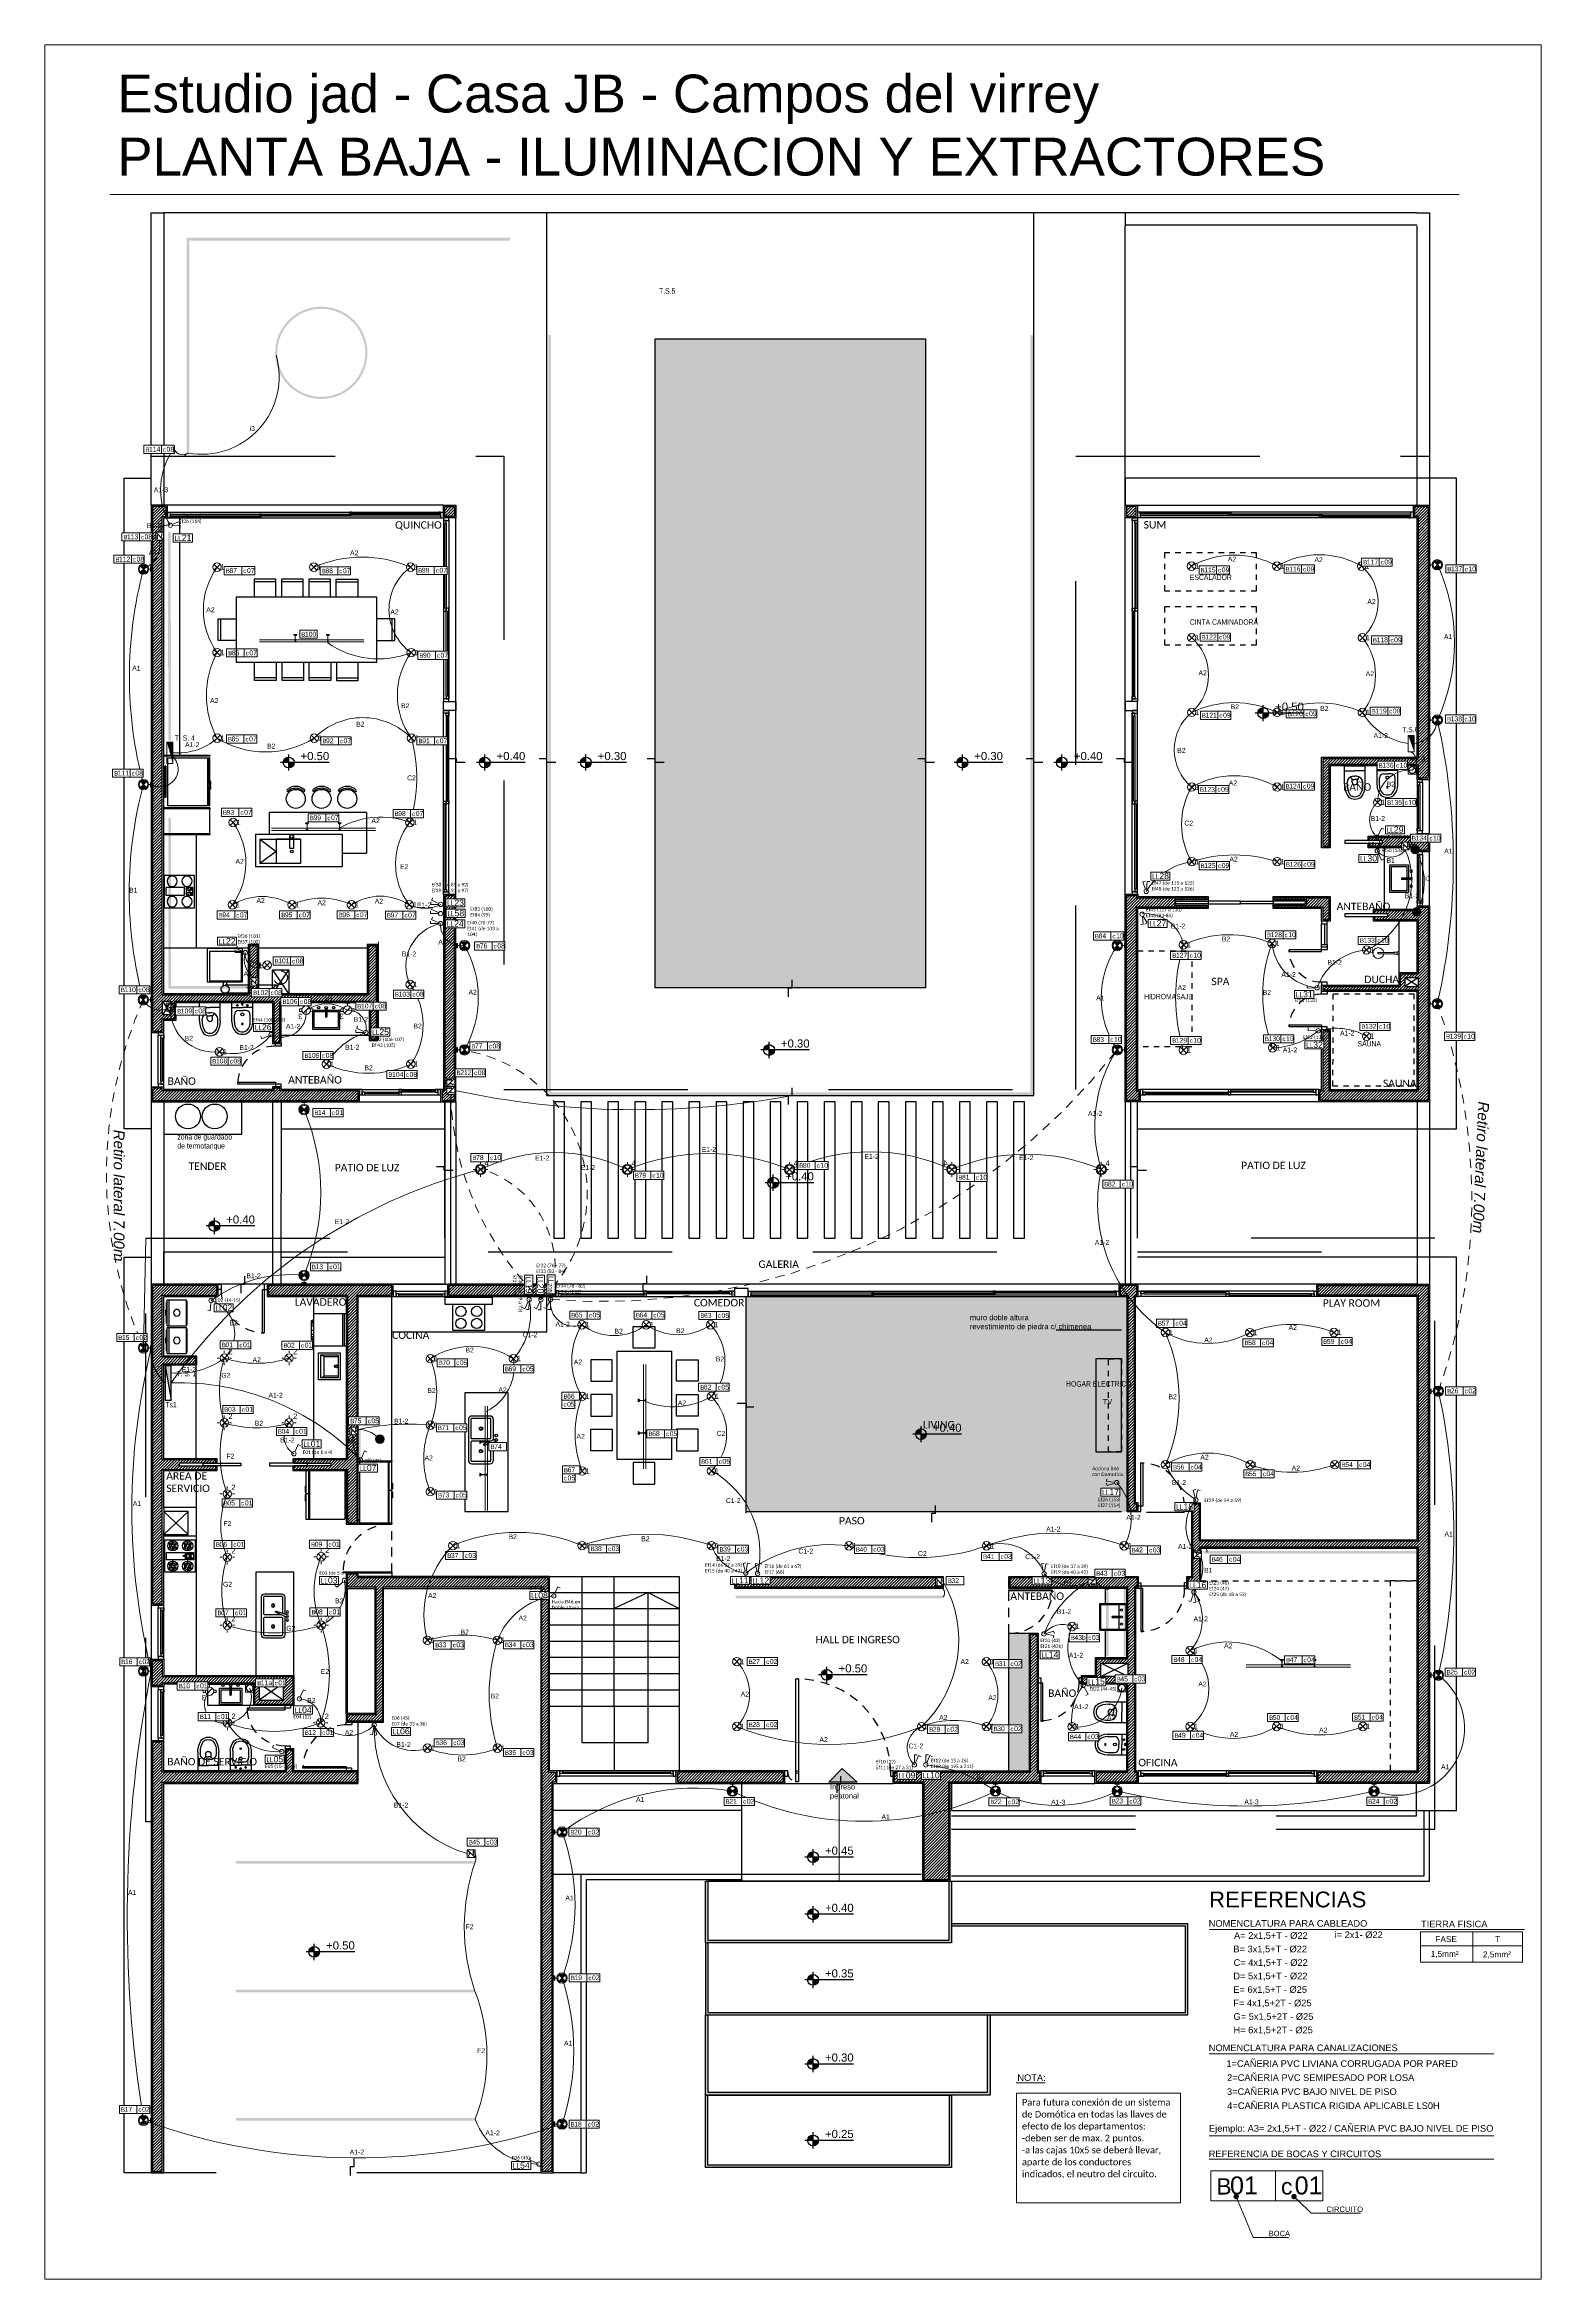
# Model space of a CAD drawing. Header units: millimetres. Extents: x 430 to 1353, y -204 to 152.
# Drawn here: x 641.06 to 668.73, y -66.76 to -25.44 of the extents above; entities that cross this region are included whole.
import ezdxf
from ezdxf import colors
from ezdxf.entities.mleader import LeaderData, LeaderLine
from ezdxf.enums import TextEntityAlignment as Align
from ezdxf.math import Vec2, Vec3

# ---------------------------------------------------------------- set-up
doc = ezdxf.new("R2010")
doc.units = ezdxf.units.MM
doc.linetypes.add('DASHED', pattern=[0.3, 0.17, -0.13])
doc.linetypes.add('HIDDENX3', pattern=[0.15, 0.1, -0.05])
doc.layers.get('0').update_dxf_attribs({"color": 250})
for name, color, linetype in [('A Eq. Fijo', 252, 'Continuous'), ('A Eq. Movil', 252, 'Continuous'), ('AN - Designacion Corte 1-50', 252, 'Continuous'), ('AN - Designacion Nivel 1-50', 252, 'Continuous'), ('AN - Texto 1-125', 252, 'Continuous'), ('AN - Texto 1-25', 252, 'Continuous'), ('AN - Texto 1-50', 252, 'Continuous'), ('AR - Carpinteria', 252, 'Continuous'), ('AR - Equipamiento Fijo', 252, 'Continuous'), ('AR - Ht', 252, 'Continuous'), ('AR - Proyeccion', 252, 'DASHED'), ('AR - Vista 05', 252, 'Continuous'), ('AR - Vista 1', 252, 'Continuous'), ('AR - Vista 2', 252, 'Continuous'), ('AR - Vista 3', 252, 'Continuous'), ('AR - Vista 4', 252, 'Continuous'), ('AR-VISTA-1', 252, 'Continuous'), ('AR_Hatch', 252, 'Continuous'), ('AR_Vista 1', 252, 'Continuous'), ('ER-AA', 252, 'HIDDENX3'), ('H_SUELOS 2', 252, 'Continuous'), ('IE - Boca', 252, 'Continuous'), ('ND- ESPACIOS', 253, 'Continuous')]:
    doc.layers.add(name, color=color, linetype=linetype)
for name, color, linetype, lineweight in [('A-H6', 252, 'Continuous', 0), ('E-bocas texto', 149, 'Continuous', 20), ('ND-Apliques', 1, 'Continuous', 15), ('ND-GLOBAL_Notas', 252, 'Continuous', 9), ('ND-IUG- Cable led', 1, 'Continuous', 13), ('ND-IUG-C1', 200, 'Continuous', 13), ('ND-IUG-C10', 152, 'Continuous', 13), ('ND-IUG-C2', 150, 'Continuous', 13), ('ND-IUG-C3', 82, 'Continuous', 13), ('ND-IUG-C4', 190, 'Continuous', 13), ('ND-IUG-C5', 40, 'Continuous', 13), ('ND-IUG-C6', 173, 'Continuous', 13), ('ND-IUG-C7', 230, 'Continuous', 13), ('ND-IUG-C8', 82, 'Continuous', 13), ('ND-IUG-C9', 200, 'Continuous', 13), ('ND-LL_Num', 7, 'Continuous', 9), ('ND-Llaves', 92, 'Continuous', 9), ('ND-TABLEROS', 1, 'Continuous', 9), ('ND-texto', 251, 'Continuous', 15), ('ND-TUG-C9', 201, 'Continuous', 30), ('vista', 252, 'Continuous', 15)]:
    doc.layers.add(name, color=color, linetype=linetype, lineweight=lineweight)
doc.styles.add('1', font='arial.ttf')
doc.styles.add('1.50 txt especificaciones', font='tahoma.ttf', dxfattribs={"height": 0.075})
doc.styles.add('50-TXT', font='GOTHIC.TTF', dxfattribs={"width": 0.75, "height": 0.1})
doc.styles.add('Arial', font='arial.ttf')
doc.styles.add('IMPLANTACION', font='arial.ttf', dxfattribs={"height": 0.3})
doc.styles.add('Romans 1.100', font='ROMANS.shx', dxfattribs={"height": 0.15})
doc.styles.get("Standard").update_dxf_attribs({"font": 'arial.ttf'})
doc.styles.add('Texto 1 125', font='arial.ttf', dxfattribs={"height": 0.25})
doc.styles.add('Texto 1 50', font='arial.ttf', dxfattribs={"height": 0.1})
doc.styles.add('Texto Simbolos 1 50', font='arial.ttf', dxfattribs={"height": 0.15})

# ---------------------------------------------------------------- blocks, each defined once
blk = doc.blocks.new('Aplieque_Cielo-tierra')
h = blk.add_hatch(color=256)
h.dxf.hatch_style = 1
h.paths.add_polyline_path([(0, 0.143), (-0.055, 0.199, 0.293406), (-0.073, 0.116, 0.107717), (-0.055, 0.088)])
h.paths.add_polyline_path([(0.074, 0.171, 0.107717), (0.056, 0.199), (0, 0.143), (0.056, 0.088, 0.293406)])
for p, q in [((-0.055, 0.199), (0.056, 0.088)), ((-0.055, 0.088), (0.056, 0.199)), ((-0.041, 0), (0.041, 0)), ((0, 0.065), (0, 0.012))]:
    blk.add_line(p, q)
blk.add_lwpolyline([(-0.041, 0), (0.041, 0), (0.041, 0.012), (-0.041, 0.012)], close=True)
for radius in [0.0953, 0.0786]:
    blk.add_circle((0, 0.143), radius)
blk = doc.blocks.new('Aplique_pared_baño')
for p, q in [((-0.055, 0.088), (0.056, 0.199)), ((0, 0.065), (0, 0.012)), ((-0.041, 0), (0.041, 0))]:
    blk.add_line(p, q)
for points in [[(-0.075, 0.12), (-0.121, 0.12), (-0.121, 0.166), (-0.075, 0.166)], [(0.076, 0.166), (0.122, 0.166), (0.122, 0.12), (0.076, 0.12)]]:
    blk.add_lwpolyline(points)
blk.add_lwpolyline([(-0.041, 0), (0.041, 0), (0.041, 0.012), (-0.041, 0.012)], close=True)
blk.add_circle((0, 0.143), 0.0786)
at = {"insert": (0.07, 0.309), "char_height": 0.1, "attachment_point": 1, "style": 'IMPLANTACION'}
blk.add_mtext_dynamic_manual_height_columns('3', width=0.08963, gutter_width=1.5, heights=[0], dxfattribs=at)
blk = doc.blocks.new('A$C128db5b9')
for p, q in [((0.03, 0.173), (0.173, 0.03)), ((0.03, 0.03), (0.173, 0.173))]:
    blk.add_line(p, q)
blk.add_circle((0.101, 0.101), 0.101)
blk = doc.blocks.new('Aplique_int_Caja 7x7')
for p, q in [((470.255, 170.844), (470.215, 170.844)), ((470.35, 170.939), (470.35, 170.979)), ((470.35, 170.748), (470.35, 170.709)), ((470.445, 170.844), (470.485, 170.844))]:
    blk.add_line(p, q)
at = {"xscale": 0.7777233477786837, "yscale": 0.7777233477786837, "zscale": 0.7777233477786837}
blk.add_blockref('A$C128db5b9', (470.272, 170.765), dxfattribs=at)
blk = doc.blocks.new('Aplique_para _caja_emutida')
blk.add_blockref('Aplique_int_Caja 7x7', (28.776, -2.279))
at = {"insert": (499.201, 168.736), "char_height": 0.1, "attachment_point": 1, "style": 'IMPLANTACION'}
blk.add_mtext_dynamic_manual_height_columns('2', width=0.27548, gutter_width=1.5, heights=[0], dxfattribs=at)
blk = doc.blocks.new('Aplique_ext_caja 7x7')
for p, q in [((-0.056, 0.056), (0.056, -0.056)), ((-0.056, -0.056), (0.056, 0.056))]:
    blk.add_line(p, q)
blk.add_circle((0, 0), 0.0786)
blk = doc.blocks.new('*U435')
blk.add_blockref('Aplique_ext_caja 7x7', (0, 0))
at = {"insert": (0.063, 0.052), "char_height": 0.1, "attachment_point": 1, "style": 'IMPLANTACION'}
blk.add_mtext_dynamic_manual_height_columns('1', width=0.08011, gutter_width=0.558, heights=[0], dxfattribs=at)
blk = doc.blocks.new('Aplique para techo exterior')
for p, q in [((-0.095, 0), (-0.135, 0)), ((-0.056, -0.056), (0.056, 0.056)), ((-0.056, 0.056), (0.056, -0.056)), ((0, 0.095), (0, 0.135)), ((0.095, 0), (0.135, 0)), ((0, -0.095), (0, -0.135))]:
    blk.add_line(p, q)
for radius in [0.0953, 0.0786]:
    blk.add_circle((0, 0), radius)
at = {"insert": (0.076, 0.167), "char_height": 0.1, "attachment_point": 1, "style": 'IMPLANTACION'}
blk.add_mtext_dynamic_manual_height_columns('4', width=0.07241, gutter_width=1.5, heights=[0], dxfattribs=at)
blk = doc.blocks.new('*U436')
blk.add_blockref('Aplique_ext_caja 7x7', (0, 0))
at = {"insert": (0.063, 0.052), "char_height": 0.1, "attachment_point": 1, "style": 'IMPLANTACION'}
blk.add_mtext_dynamic_manual_height_columns('1', width=0.08011, gutter_width=0.558, heights=[0], dxfattribs=at)
blk = doc.blocks.new('*U437')
blk.add_blockref('Aplique_ext_caja 7x7', (0, 0))
at = {"insert": (0.063, 0.052), "char_height": 0.1, "attachment_point": 1, "style": 'IMPLANTACION'}
blk.add_mtext_dynamic_manual_height_columns('1', width=0.08011, gutter_width=0.558, heights=[0], dxfattribs=at)
blk = doc.blocks.new('*U438')
blk.add_blockref('Aplique_ext_caja 7x7', (0, 0))
at = {"insert": (0.063, 0.052), "char_height": 0.1, "attachment_point": 1, "style": 'IMPLANTACION'}
blk.add_mtext_dynamic_manual_height_columns('1', width=0.08011, gutter_width=0.558, heights=[0], dxfattribs=at)
blk = doc.blocks.new('*U439')
blk.add_blockref('Aplique_ext_caja 7x7', (0, 0))
at = {"insert": (0.063, 0.052), "char_height": 0.1, "attachment_point": 1, "style": 'IMPLANTACION'}
blk.add_mtext_dynamic_manual_height_columns('1', width=0.08011, gutter_width=0.558, heights=[0], dxfattribs=at)
blk = doc.blocks.new('*U420')
blk.add_blockref('Aplique_ext_caja 7x7', (0, 0))
at = {"insert": (0.063, 0.052), "char_height": 0.1, "attachment_point": 1, "style": 'IMPLANTACION'}
blk.add_mtext_dynamic_manual_height_columns('1', width=0.08011, gutter_width=0.558, heights=[0], dxfattribs=at)
blk = doc.blocks.new('*U421')
blk.add_blockref('Aplique_ext_caja 7x7', (0, 0))
at = {"insert": (0.063, 0.052), "char_height": 0.1, "attachment_point": 1, "style": 'IMPLANTACION'}
blk.add_mtext_dynamic_manual_height_columns('1', width=0.08011, gutter_width=0.558, heights=[0], dxfattribs=at)
blk = doc.blocks.new('*U422')
blk.add_blockref('Aplique_ext_caja 7x7', (0, 0))
at = {"insert": (0.063, 0.052), "char_height": 0.1, "attachment_point": 1, "style": 'IMPLANTACION'}
blk.add_mtext_dynamic_manual_height_columns('1', width=0.08011, gutter_width=0.558, heights=[0], dxfattribs=at)
blk = doc.blocks.new('*U423')
blk.add_blockref('Aplique_ext_caja 7x7', (0, 0))
at = {"insert": (0.063, 0.052), "char_height": 0.1, "attachment_point": 1, "style": 'IMPLANTACION'}
blk.add_mtext_dynamic_manual_height_columns('1', width=0.08011, gutter_width=0.558, heights=[0], dxfattribs=at)
blk = doc.blocks.new('*U424')
blk.add_blockref('Aplique_ext_caja 7x7', (0, 0))
at = {"insert": (0.063, 0.052), "char_height": 0.1, "attachment_point": 1, "style": 'IMPLANTACION'}
blk.add_mtext_dynamic_manual_height_columns('1', width=0.08011, gutter_width=0.558, heights=[0], dxfattribs=at)
blk = doc.blocks.new('*U425')
blk.add_blockref('Aplique_ext_caja 7x7', (0, 0))
at = {"insert": (0.063, 0.052), "char_height": 0.1, "attachment_point": 1, "style": 'IMPLANTACION'}
blk.add_mtext_dynamic_manual_height_columns('1', width=0.08011, gutter_width=0.558, heights=[0], dxfattribs=at)
blk = doc.blocks.new('*U426')
blk.add_blockref('Aplique_ext_caja 7x7', (0, 0))
at = {"insert": (0.063, 0.052), "char_height": 0.1, "attachment_point": 1, "style": 'IMPLANTACION'}
blk.add_mtext_dynamic_manual_height_columns('1', width=0.08011, gutter_width=0.558, heights=[0], dxfattribs=at)
blk = doc.blocks.new('*U427')
blk.add_blockref('Aplique_ext_caja 7x7', (0, 0))
at = {"insert": (0.063, 0.052), "char_height": 0.1, "attachment_point": 1, "style": 'IMPLANTACION'}
blk.add_mtext_dynamic_manual_height_columns('1', width=0.08011, gutter_width=0.558, heights=[0], dxfattribs=at)
blk = doc.blocks.new('*U428')
blk.add_blockref('Aplique_ext_caja 7x7', (0, 0))
at = {"insert": (0.063, 0.052), "char_height": 0.1, "attachment_point": 1, "style": 'IMPLANTACION'}
blk.add_mtext_dynamic_manual_height_columns('1', width=0.08011, gutter_width=0.558, heights=[0], dxfattribs=at)
blk = doc.blocks.new('*U429')
blk.add_blockref('Aplique_ext_caja 7x7', (0, 0))
at = {"insert": (0.063, 0.052), "char_height": 0.1, "attachment_point": 1, "style": 'IMPLANTACION'}
blk.add_mtext_dynamic_manual_height_columns('1', width=0.08011, gutter_width=0.558, heights=[0], dxfattribs=at)
blk = doc.blocks.new('*U430')
blk.add_blockref('Aplique_ext_caja 7x7', (0, 0))
at = {"insert": (0.063, 0.052), "char_height": 0.1, "attachment_point": 1, "style": 'IMPLANTACION'}
blk.add_mtext_dynamic_manual_height_columns('1', width=0.08011, gutter_width=0.558, heights=[0], dxfattribs=at)
blk = doc.blocks.new('*U431')
blk.add_blockref('Aplique_ext_caja 7x7', (0, 0))
at = {"insert": (0.063, 0.052), "char_height": 0.1, "attachment_point": 1, "style": 'IMPLANTACION'}
blk.add_mtext_dynamic_manual_height_columns('1', width=0.08011, gutter_width=0.558, heights=[0], dxfattribs=at)
blk = doc.blocks.new('*U432')
blk.add_blockref('Aplique_ext_caja 7x7', (0, 0))
at = {"insert": (0.063, 0.052), "char_height": 0.1, "attachment_point": 1, "style": 'IMPLANTACION'}
blk.add_mtext_dynamic_manual_height_columns('1', width=0.08011, gutter_width=0.558, heights=[0], dxfattribs=at)
blk = doc.blocks.new('*U433')
blk.add_blockref('Aplique_ext_caja 7x7', (0, 0))
at = {"insert": (0.063, 0.052), "char_height": 0.1, "attachment_point": 1, "style": 'IMPLANTACION'}
blk.add_mtext_dynamic_manual_height_columns('1', width=0.08011, gutter_width=0.558, heights=[0], dxfattribs=at)
blk = doc.blocks.new('*U434')
blk.add_blockref('Aplique_ext_caja 7x7', (0, 0))
at = {"insert": (0.063, 0.052), "char_height": 0.1, "attachment_point": 1, "style": 'IMPLANTACION'}
blk.add_mtext_dynamic_manual_height_columns('1', width=0.08011, gutter_width=0.558, heights=[0], dxfattribs=at)
blk = doc.blocks.new('*U406')
blk.add_blockref('Aplique_ext_caja 7x7', (0, 0))
at = {"insert": (0.063, 0.052), "char_height": 0.1, "attachment_point": 1, "style": 'IMPLANTACION'}
blk.add_mtext_dynamic_manual_height_columns('1', width=0.08011, gutter_width=0.558, heights=[0], dxfattribs=at)
blk = doc.blocks.new('*U407')
blk.add_blockref('Aplique_ext_caja 7x7', (0, 0))
at = {"insert": (0.063, 0.052), "char_height": 0.1, "attachment_point": 1, "style": 'IMPLANTACION'}
blk.add_mtext_dynamic_manual_height_columns('1', width=0.08011, gutter_width=0.558, heights=[0], dxfattribs=at)
blk = doc.blocks.new('*U410')
blk.add_blockref('Aplique_ext_caja 7x7', (0, 0))
at = {"insert": (0.063, 0.052), "char_height": 0.1, "attachment_point": 1, "style": 'IMPLANTACION'}
blk.add_mtext_dynamic_manual_height_columns('1', width=0.08011, gutter_width=0.558, heights=[0], dxfattribs=at)
blk = doc.blocks.new('*U411')
blk.add_blockref('Aplique_ext_caja 7x7', (0, 0))
at = {"insert": (0.063, 0.052), "char_height": 0.1, "attachment_point": 1, "style": 'IMPLANTACION'}
blk.add_mtext_dynamic_manual_height_columns('1', width=0.08011, gutter_width=0.558, heights=[0], dxfattribs=at)
blk = doc.blocks.new('*U412')
blk.add_blockref('Aplique_ext_caja 7x7', (0, 0))
at = {"insert": (0.063, 0.052), "char_height": 0.1, "attachment_point": 1, "style": 'IMPLANTACION'}
blk.add_mtext_dynamic_manual_height_columns('1', width=0.08011, gutter_width=0.558, heights=[0], dxfattribs=at)
blk = doc.blocks.new('*U413')
blk.add_blockref('Aplique_ext_caja 7x7', (0, 0))
at = {"insert": (0.063, 0.052), "char_height": 0.1, "attachment_point": 1, "style": 'IMPLANTACION'}
blk.add_mtext_dynamic_manual_height_columns('1', width=0.08011, gutter_width=0.558, heights=[0], dxfattribs=at)
blk = doc.blocks.new('*U414')
blk.add_blockref('Aplique_ext_caja 7x7', (0, 0))
at = {"insert": (0.063, 0.052), "char_height": 0.1, "attachment_point": 1, "style": 'IMPLANTACION'}
blk.add_mtext_dynamic_manual_height_columns('1', width=0.08011, gutter_width=0.558, heights=[0], dxfattribs=at)
blk = doc.blocks.new('*U415')
blk.add_blockref('Aplique_ext_caja 7x7', (0, 0))
at = {"insert": (0.063, 0.052), "char_height": 0.1, "attachment_point": 1, "style": 'IMPLANTACION'}
blk.add_mtext_dynamic_manual_height_columns('1', width=0.08011, gutter_width=0.558, heights=[0], dxfattribs=at)
blk = doc.blocks.new('*U416')
blk.add_blockref('Aplique_ext_caja 7x7', (0, 0))
at = {"insert": (0.063, 0.052), "char_height": 0.1, "attachment_point": 1, "style": 'IMPLANTACION'}
blk.add_mtext_dynamic_manual_height_columns('1', width=0.08011, gutter_width=0.558, heights=[0], dxfattribs=at)
blk = doc.blocks.new('*U417')
blk.add_blockref('Aplique_ext_caja 7x7', (0, 0))
at = {"insert": (0.063, 0.052), "char_height": 0.1, "attachment_point": 1, "style": 'IMPLANTACION'}
blk.add_mtext_dynamic_manual_height_columns('1', width=0.08011, gutter_width=0.558, heights=[0], dxfattribs=at)
blk = doc.blocks.new('*U418')
blk.add_blockref('Aplique_ext_caja 7x7', (0, 0))
at = {"insert": (0.063, 0.052), "char_height": 0.1, "attachment_point": 1, "style": 'IMPLANTACION'}
blk.add_mtext_dynamic_manual_height_columns('1', width=0.08011, gutter_width=0.558, heights=[0], dxfattribs=at)
blk = doc.blocks.new('*U419')
blk.add_blockref('Aplique_ext_caja 7x7', (0, 0))
at = {"insert": (0.063, 0.052), "char_height": 0.1, "attachment_point": 1, "style": 'IMPLANTACION'}
blk.add_mtext_dynamic_manual_height_columns('1', width=0.08011, gutter_width=0.558, heights=[0], dxfattribs=at)
blk = doc.blocks.new('*U452')
blk.add_blockref('Aplique_ext_caja 7x7', (0, 0))
at = {"insert": (0.063, 0.052), "char_height": 0.1, "attachment_point": 1, "style": 'IMPLANTACION'}
blk.add_mtext_dynamic_manual_height_columns('1', width=0.08011, gutter_width=0.558, heights=[0], dxfattribs=at)
blk = doc.blocks.new('*U453')
blk.add_blockref('Aplique_ext_caja 7x7', (0, 0))
at = {"insert": (0.063, 0.052), "char_height": 0.1, "attachment_point": 1, "style": 'IMPLANTACION'}
blk.add_mtext_dynamic_manual_height_columns('1', width=0.08011, gutter_width=0.558, heights=[0], dxfattribs=at)
blk = doc.blocks.new('*U454')
blk.add_blockref('Aplique_ext_caja 7x7', (0, 0))
at = {"insert": (0.063, 0.052), "char_height": 0.1, "attachment_point": 1, "style": 'IMPLANTACION'}
blk.add_mtext_dynamic_manual_height_columns('1', width=0.08011, gutter_width=0.558, heights=[0], dxfattribs=at)
blk = doc.blocks.new('*U455')
blk.add_blockref('Aplique_ext_caja 7x7', (0, 0))
at = {"insert": (0.063, 0.052), "char_height": 0.1, "attachment_point": 1, "style": 'IMPLANTACION'}
blk.add_mtext_dynamic_manual_height_columns('1', width=0.08011, gutter_width=0.558, heights=[0], dxfattribs=at)
blk = doc.blocks.new('*U456')
blk.add_blockref('Aplique_ext_caja 7x7', (0, 0))
at = {"insert": (0.063, 0.052), "char_height": 0.1, "attachment_point": 1, "style": 'IMPLANTACION'}
blk.add_mtext_dynamic_manual_height_columns('1', width=0.08011, gutter_width=0.558, heights=[0], dxfattribs=at)
blk = doc.blocks.new('*U457')
blk.add_blockref('Aplique_ext_caja 7x7', (0, 0))
at = {"insert": (0.063, 0.052), "char_height": 0.1, "attachment_point": 1, "style": 'IMPLANTACION'}
blk.add_mtext_dynamic_manual_height_columns('1', width=0.08011, gutter_width=0.558, heights=[0], dxfattribs=at)
blk = doc.blocks.new('*U458')
blk.add_blockref('Aplique_ext_caja 7x7', (0, 0))
at = {"insert": (0.063, 0.052), "char_height": 0.1, "attachment_point": 1, "style": 'IMPLANTACION'}
blk.add_mtext_dynamic_manual_height_columns('1', width=0.08011, gutter_width=0.558, heights=[0], dxfattribs=at)
blk = doc.blocks.new('*U459')
blk.add_blockref('Aplique_ext_caja 7x7', (0, 0))
at = {"insert": (0.063, 0.052), "char_height": 0.1, "attachment_point": 1, "style": 'IMPLANTACION'}
blk.add_mtext_dynamic_manual_height_columns('1', width=0.08011, gutter_width=0.558, heights=[0], dxfattribs=at)
blk = doc.blocks.new('*U460')
blk.add_blockref('Aplique_ext_caja 7x7', (0, 0))
at = {"insert": (0.063, 0.052), "char_height": 0.1, "attachment_point": 1, "style": 'IMPLANTACION'}
blk.add_mtext_dynamic_manual_height_columns('1', width=0.08011, gutter_width=0.558, heights=[0], dxfattribs=at)
blk = doc.blocks.new('*U461')
blk.add_blockref('Aplique_ext_caja 7x7', (0, 0))
at = {"insert": (0.063, 0.052), "char_height": 0.1, "attachment_point": 1, "style": 'IMPLANTACION'}
blk.add_mtext_dynamic_manual_height_columns('1', width=0.08011, gutter_width=0.558, heights=[0], dxfattribs=at)
blk = doc.blocks.new('*U462')
blk.add_blockref('Aplique_ext_caja 7x7', (0, 0))
at = {"insert": (0.063, 0.052), "char_height": 0.1, "attachment_point": 1, "style": 'IMPLANTACION'}
blk.add_mtext_dynamic_manual_height_columns('1', width=0.08011, gutter_width=0.558, heights=[0], dxfattribs=at)
blk = doc.blocks.new('*U463')
blk.add_blockref('Aplique_ext_caja 7x7', (0, 0))
at = {"insert": (0.063, 0.052), "char_height": 0.1, "attachment_point": 1, "style": 'IMPLANTACION'}
blk.add_mtext_dynamic_manual_height_columns('1', width=0.08011, gutter_width=0.558, heights=[0], dxfattribs=at)
blk = doc.blocks.new('*U464')
blk.add_blockref('Aplique_ext_caja 7x7', (0, 0))
at = {"insert": (0.063, 0.052), "char_height": 0.1, "attachment_point": 1, "style": 'IMPLANTACION'}
blk.add_mtext_dynamic_manual_height_columns('1', width=0.08011, gutter_width=0.558, heights=[0], dxfattribs=at)
blk = doc.blocks.new('*U396')
blk.add_blockref('Aplique_ext_caja 7x7', (0, 0))
at = {"insert": (0.063, 0.052), "char_height": 0.1, "attachment_point": 1, "style": 'IMPLANTACION'}
blk.add_mtext_dynamic_manual_height_columns('1', width=0.08011, gutter_width=0.558, heights=[0], dxfattribs=at)
blk = doc.blocks.new('*U397')
blk.add_blockref('Aplique_ext_caja 7x7', (0, 0))
at = {"insert": (0.063, 0.052), "char_height": 0.1, "attachment_point": 1, "style": 'IMPLANTACION'}
blk.add_mtext_dynamic_manual_height_columns('1', width=0.08011, gutter_width=0.558, heights=[0], dxfattribs=at)
blk = doc.blocks.new('*U398')
blk.add_blockref('Aplique_ext_caja 7x7', (0, 0))
at = {"insert": (0.063, 0.052), "char_height": 0.1, "attachment_point": 1, "style": 'IMPLANTACION'}
blk.add_mtext_dynamic_manual_height_columns('1', width=0.08011, gutter_width=0.558, heights=[0], dxfattribs=at)
blk = doc.blocks.new('*U399')
blk.add_blockref('Aplique_ext_caja 7x7', (0, 0))
at = {"insert": (0.063, 0.052), "char_height": 0.1, "attachment_point": 1, "style": 'IMPLANTACION'}
blk.add_mtext_dynamic_manual_height_columns('1', width=0.08011, gutter_width=0.558, heights=[0], dxfattribs=at)
blk = doc.blocks.new('*U400')
blk.add_blockref('Aplique_ext_caja 7x7', (0, 0))
at = {"insert": (0.063, 0.052), "char_height": 0.1, "attachment_point": 1, "style": 'IMPLANTACION'}
blk.add_mtext_dynamic_manual_height_columns('1', width=0.08011, gutter_width=0.558, heights=[0], dxfattribs=at)
blk = doc.blocks.new('*U401')
blk.add_blockref('Aplique_ext_caja 7x7', (0, 0))
at = {"insert": (0.063, 0.052), "char_height": 0.1, "attachment_point": 1, "style": 'IMPLANTACION'}
blk.add_mtext_dynamic_manual_height_columns('1', width=0.08011, gutter_width=0.558, heights=[0], dxfattribs=at)
blk = doc.blocks.new('*U402')
blk.add_blockref('Aplique_ext_caja 7x7', (0, 0))
at = {"insert": (0.063, 0.052), "char_height": 0.1, "attachment_point": 1, "style": 'IMPLANTACION'}
blk.add_mtext_dynamic_manual_height_columns('1', width=0.08011, gutter_width=0.558, heights=[0], dxfattribs=at)
blk = doc.blocks.new('Llave_1_punto')
blk.add_lwpolyline([(0.017, 0.106), (0.077, 0.24), (0.121, 0.22)])
blk.add_circle((0, 0.07), 0.04)
blk = doc.blocks.new('Llave_3_puntos')
for points in [[(0, 0.11), (0, 0.256), (0.048, 0.256)], [(0.017, 0.106), (0.077, 0.24), (0.121, 0.22)], [(0.032, 0.094), (0.148, 0.183), (0.177, 0.145)]]:
    blk.add_lwpolyline(points)
blk.add_circle((0, 0.07), 0.04)
blk = doc.blocks.new('*U372')
blk.add_blockref('Aplique_ext_caja 7x7', (0, 0))
at = {"insert": (0.063, 0.052), "char_height": 0.1, "attachment_point": 1, "style": 'IMPLANTACION'}
blk.add_mtext_dynamic_manual_height_columns('1', width=0.08011, gutter_width=0.558, heights=[0], dxfattribs=at)
blk = doc.blocks.new('*U373')
blk.add_blockref('Aplique_ext_caja 7x7', (0, 0))
at = {"insert": (0.063, 0.052), "char_height": 0.1, "attachment_point": 1, "style": 'IMPLANTACION'}
blk.add_mtext_dynamic_manual_height_columns('1', width=0.08011, gutter_width=0.558, heights=[0], dxfattribs=at)
blk = doc.blocks.new('*U374')
blk.add_blockref('Aplique_ext_caja 7x7', (0, 0))
at = {"insert": (0.063, 0.052), "char_height": 0.1, "attachment_point": 1, "style": 'IMPLANTACION'}
blk.add_mtext_dynamic_manual_height_columns('1', width=0.08011, gutter_width=0.558, heights=[0], dxfattribs=at)
blk = doc.blocks.new('*U375')
blk.add_blockref('Aplique_ext_caja 7x7', (0, 0))
at = {"insert": (0.063, 0.052), "char_height": 0.1, "attachment_point": 1, "style": 'IMPLANTACION'}
blk.add_mtext_dynamic_manual_height_columns('1', width=0.08011, gutter_width=0.558, heights=[0], dxfattribs=at)
blk = doc.blocks.new('*U376')
blk.add_blockref('Aplique_ext_caja 7x7', (0, 0))
at = {"insert": (0.063, 0.052), "char_height": 0.1, "attachment_point": 1, "style": 'IMPLANTACION'}
blk.add_mtext_dynamic_manual_height_columns('1', width=0.08011, gutter_width=0.558, heights=[0], dxfattribs=at)
blk = doc.blocks.new('*U377')
blk.add_blockref('Aplique_ext_caja 7x7', (0, 0))
at = {"insert": (0.063, 0.052), "char_height": 0.1, "attachment_point": 1, "style": 'IMPLANTACION'}
blk.add_mtext_dynamic_manual_height_columns('1', width=0.08011, gutter_width=0.558, heights=[0], dxfattribs=at)
blk = doc.blocks.new('*U378')
blk.add_blockref('Aplique_ext_caja 7x7', (0, 0))
at = {"insert": (0.063, 0.052), "char_height": 0.1, "attachment_point": 1, "style": 'IMPLANTACION'}
blk.add_mtext_dynamic_manual_height_columns('1', width=0.08011, gutter_width=0.558, heights=[0], dxfattribs=at)
blk = doc.blocks.new('*U379')
blk.add_blockref('Aplique_ext_caja 7x7', (0, 0))
at = {"insert": (0.063, 0.052), "char_height": 0.1, "attachment_point": 1, "style": 'IMPLANTACION'}
blk.add_mtext_dynamic_manual_height_columns('1', width=0.08011, gutter_width=0.558, heights=[0], dxfattribs=at)
blk = doc.blocks.new('*U380')
blk.add_blockref('Aplique_ext_caja 7x7', (0, 0))
at = {"insert": (0.063, 0.052), "char_height": 0.1, "attachment_point": 1, "style": 'IMPLANTACION'}
blk.add_mtext_dynamic_manual_height_columns('1', width=0.08011, gutter_width=0.558, heights=[0], dxfattribs=at)
blk = doc.blocks.new('*U381')
blk.add_blockref('Aplique_ext_caja 7x7', (0, 0))
at = {"insert": (0.063, 0.052), "char_height": 0.1, "attachment_point": 1, "style": 'IMPLANTACION'}
blk.add_mtext_dynamic_manual_height_columns('1', width=0.08011, gutter_width=0.558, heights=[0], dxfattribs=at)
blk = doc.blocks.new('*U382')
blk.add_blockref('Aplique_ext_caja 7x7', (0, 0))
at = {"insert": (0.063, 0.052), "char_height": 0.1, "attachment_point": 1, "style": 'IMPLANTACION'}
blk.add_mtext_dynamic_manual_height_columns('1', width=0.08011, gutter_width=0.558, heights=[0], dxfattribs=at)
blk = doc.blocks.new('*U383')
blk.add_blockref('Aplique_ext_caja 7x7', (0, 0))
at = {"insert": (0.063, 0.052), "char_height": 0.1, "attachment_point": 1, "style": 'IMPLANTACION'}
blk.add_mtext_dynamic_manual_height_columns('1', width=0.08011, gutter_width=0.558, heights=[0], dxfattribs=at)
blk = doc.blocks.new('*U384')
blk.add_blockref('Aplique_ext_caja 7x7', (0, 0))
at = {"insert": (0.063, 0.052), "char_height": 0.1, "attachment_point": 1, "style": 'IMPLANTACION'}
blk.add_mtext_dynamic_manual_height_columns('1', width=0.08011, gutter_width=0.558, heights=[0], dxfattribs=at)
blk = doc.blocks.new('*U385')
blk.add_blockref('Aplique_ext_caja 7x7', (0, 0))
at = {"insert": (0.063, 0.052), "char_height": 0.1, "attachment_point": 1, "style": 'IMPLANTACION'}
blk.add_mtext_dynamic_manual_height_columns('1', width=0.08011, gutter_width=0.558, heights=[0], dxfattribs=at)
blk = doc.blocks.new('*U390')
blk.add_blockref('Aplique_ext_caja 7x7', (0, 0))
at = {"insert": (0.063, 0.052), "char_height": 0.1, "attachment_point": 1, "style": 'IMPLANTACION'}
blk.add_mtext_dynamic_manual_height_columns('1', width=0.08011, gutter_width=0.558, heights=[0], dxfattribs=at)
blk = doc.blocks.new('Extracttor_de_aire')
for p, q in [((0, 0), (0, 0.15)), ((0, 0.15), (0.15, 0.15)), ((0.15, 0), (0, 0)), ((0.15, 0), (0.15, 0.15))]:
    blk.add_line(p, q)
for radius in [0.0649, 0.0607]:
    blk.add_circle((0.075, 0.075), radius)
blk = doc.blocks.new('*U386')
blk.add_blockref('Aplique_ext_caja 7x7', (0, 0))
at = {"insert": (0.063, 0.052), "char_height": 0.1, "attachment_point": 1, "style": 'IMPLANTACION'}
blk.add_mtext_dynamic_manual_height_columns('1', width=0.08011, gutter_width=0.558, heights=[0], dxfattribs=at)
blk = doc.blocks.new('*U387')
blk.add_blockref('Aplique_ext_caja 7x7', (0, 0))
at = {"insert": (0.063, 0.052), "char_height": 0.1, "attachment_point": 1, "style": 'IMPLANTACION'}
blk.add_mtext_dynamic_manual_height_columns('1', width=0.08011, gutter_width=0.558, heights=[0], dxfattribs=at)
blk = doc.blocks.new('*U388')
blk.add_blockref('Aplique_ext_caja 7x7', (0, 0))
at = {"insert": (0.063, 0.052), "char_height": 0.1, "attachment_point": 1, "style": 'IMPLANTACION'}
blk.add_mtext_dynamic_manual_height_columns('1', width=0.08011, gutter_width=0.558, heights=[0], dxfattribs=at)
blk = doc.blocks.new('*U389')
blk.add_blockref('Aplique_ext_caja 7x7', (0, 0))
at = {"insert": (0.063, 0.052), "char_height": 0.1, "attachment_point": 1, "style": 'IMPLANTACION'}
blk.add_mtext_dynamic_manual_height_columns('1', width=0.08011, gutter_width=0.558, heights=[0], dxfattribs=at)
blk = doc.blocks.new('*U394')
blk.add_blockref('Aplique_ext_caja 7x7', (0, 0))
at = {"insert": (0.063, 0.052), "char_height": 0.1, "attachment_point": 1, "style": 'IMPLANTACION'}
blk.add_mtext_dynamic_manual_height_columns('1', width=0.08011, gutter_width=0.558, heights=[0], dxfattribs=at)
blk = doc.blocks.new('Apl_piso_al_cielo')
h = blk.add_hatch(color=256)
h.dxf.hatch_style = 1
h.paths.add_polyline_path([(499.264, 165.259, 1), (499.107, 165.259, 1)])
blk.add_circle((499.185, 165.259), 0.0786)
blk = doc.blocks.new('Llave_2_puntos')
for points in [[(0, 0.11), (0, 0.256), (0.048, 0.256)], [(0.017, 0.106), (0.077, 0.24), (0.121, 0.22)]]:
    blk.add_lwpolyline(points)
blk.add_circle((0, 0.07), 0.04)
blk = doc.blocks.new('N_Boca')
at = {"ltscale": 0.5}
blk.add_wipeout([(0, 0.15), (0.324, 0.15), (0.324, 0), (0, 0)], dxfattribs=at)
blk.add_lwpolyline([(0, 0.15), (0.324, 0.15), (0.324, 0), (0, 0)], close=True, dxfattribs=at)
at = {"ltscale": 0.5, "insert": (0.028, 0.113), "char_height": 0.0816, "attachment_point": 1, "style": '1'}
blk.add_mtext_dynamic_manual_height_columns('B', width=0.06653, gutter_width=2.041, heights=[0], dxfattribs=at)
at = {"ltscale": 0.5, "style": '1'}
blk.add_attdef('BOCA', (0.096, 0.032), '', height=0.09, dxfattribs=at)
blk = doc.blocks.new('Fuente')
blk.add_wipeout([(0, 0.201), (0.201, 0.201), (0.201, 0), (0, 0)])
at = {"lineweight": 9}
for p, q in [((0, 0), (0.201, 0.201)), ((0.076, 0.049), (0.099, 0.049)), ((0.076, 0.035), (0.179, 0.035)), ((0.116, 0.049), (0.139, 0.049)), ((0.155, 0.049), (0.179, 0.049))]:
    blk.add_line(p, q, dxfattribs=at)
blk.add_lwpolyline([(0, 0.201), (0.201, 0.201), (0.201, 0), (0, 0)], close=True, dxfattribs=at)
blk.add_lwpolyline([(0.123, 0.161, -0.62928), (0.073, 0.153, 0.691702), (0.023, 0.144)], format="xyb", dxfattribs=at)
blk = doc.blocks.new('*U391')
blk.add_blockref('Aplique_ext_caja 7x7', (0, 0))
at = {"insert": (0.063, 0.052), "char_height": 0.1, "attachment_point": 1, "style": 'IMPLANTACION'}
blk.add_mtext_dynamic_manual_height_columns('1', width=0.08011, gutter_width=0.558, heights=[0], dxfattribs=at)
blk = doc.blocks.new('*U392')
blk.add_blockref('Aplique_ext_caja 7x7', (0, 0))
at = {"insert": (0.063, 0.052), "char_height": 0.1, "attachment_point": 1, "style": 'IMPLANTACION'}
blk.add_mtext_dynamic_manual_height_columns('1', width=0.08011, gutter_width=0.558, heights=[0], dxfattribs=at)
blk = doc.blocks.new('*U393')
blk.add_blockref('Aplique_ext_caja 7x7', (0, 0))
at = {"insert": (0.063, 0.052), "char_height": 0.1, "attachment_point": 1, "style": 'IMPLANTACION'}
blk.add_mtext_dynamic_manual_height_columns('1', width=0.08011, gutter_width=0.558, heights=[0], dxfattribs=at)
blk = doc.blocks.new('A$C6d3acbdb')
for p, q in [((0.023, 0.199), (0.134, 0.088)), ((0.023, 0.088), (0.134, 0.199)), ((0.037, 0), (0.12, 0)), ((0.078, 0.065), (0.078, 0.012))]:
    blk.add_line(p, q)
blk.add_lwpolyline([(0.037, 0), (0.119, 0), (0.119, 0.012), (0.037, 0.012)], close=True)
blk.add_circle((0.079, 0.143), 0.0786)
blk = doc.blocks.new('N_Llave')
at = {"ltscale": 0.5}
blk.add_wipeout([(0, 0), (0.353, 0), (0.353, 0.15), (0, 0.15)], dxfattribs=at)
blk.add_wipeout([(0, 0), (0.353, 0), (0.353, 0.15), (0, 0.15)], dxfattribs=at)
blk.add_lwpolyline([(0, 0), (0.353, 0), (0.353, 0.15), (0, 0.15)], close=True, dxfattribs=at)
at = {"ltscale": 0.5, "insert": (0.023, 0.02), "char_height": 0.1, "attachment_point": 7, "style": '1.50 txt especificaciones'}
blk.add_mtext_dynamic_manual_height_columns('LL', width=0.02479, gutter_width=0.278, heights=[0], dxfattribs=at)
at = {"ltscale": 0.5, "style": '1'}
blk.add_attdef('00', text='', height=1, dxfattribs=at).set_placement((0.157, 0.021), (0.336, 0.021), align=Align.ALIGNED)
blk = doc.blocks.new('Designacion Nivel Planta 1 50')
h = blk.add_hatch(color=256)
h.dxf.hatch_style = 1
h.paths.add_polyline_path([(0, 0.1, 0.414214), (-0.1, 0), (0, 0)])
h.paths.add_polyline_path([(0.1, 0), (0, 0), (0, -0.1, 0.414214)])
for p, q in [((0.75, 0), (-0.15, 0)), ((0, -0.15), (0, 0.15))]:
    blk.add_line(p, q)
blk.add_circle((0, 0), 0.1)
at = {"style": 'Texto Simbolos 1 50'}
blk.add_attdef('NIVEL', text='', height=0.15, dxfattribs=at).set_placement((0.75, 0), align=Align.BOTTOM_RIGHT)
blk = doc.blocks.new('Tarja-p07')
for p, q in [((-0.475, 0.56), (-0.475, 0.2)), ((0.405, 0.63), (-0.405, 0.63)), ((0.475, 0.2), (0.475, 0.56)), ((-0.405, 0.13), (-0.045, 0.13)), ((-0.106, 0.312), (-0.024, 0.067)), ((-0.079, 0.322), (0.023, 0.085)), ((0.004, 0.13), (0.405, 0.13))]:
    blk.add_line(p, q)
for points in [[(-0.025, 0.197, 0.035735), (-0.025, 0.2), (-0.025, 0.56, 0.414214), (-0.045, 0.58), (-0.405, 0.58, 0.414214), (-0.425, 0.56)], [(-0.425, 0.56), (-0.425, 0.2, 0.414214), (-0.405, 0.18), (-0.062, 0.18, 0.414214)]]:
    blk.add_lwpolyline(points, format="xyb")
blk.add_lwpolyline([(0.025, 0.56), (0.025, 0.2, 0.414214), (0.045, 0.18), (0.405, 0.18, 0.414214), (0.425, 0.2), (0.425, 0.56, 0.414214), (0.405, 0.58), (0.045, 0.58, 0.414214)], format="xyb", close=True)
for centre, radius in [((-0.225, 0.38), 0.035), ((-0.225, 0.38), 0.025), ((-0.087, 0.075), 0.025), ((0, 0.075), 0.025), ((0.087, 0.075), 0.025), ((0.225, 0.38), 0.035), ((0.225, 0.38), 0.025)]:
    blk.add_circle(centre, radius)
for centre, radius, start, end in [((-0.405, 0.56), 0.07, 90, 180), ((0.405, 0.56), 0.07, 360, 90), ((-0.405, 0.2), 0.07, 180, 270), ((-0.405, 0.2), 0.02, 180, 270), ((-0.405, 0.2), 0.02, 180, 270), ((-0.092, 0.316), 0.0147, 23.221, 198.6421), ((0.405, 0.2), 0.07, 270, 360)]:
    blk.add_arc(centre, radius, start, end)
blk = doc.blocks.new('GDFGSDGS')
for points in [[(2378.085, 1626.454), (2378.085, 1625.889), (2377.485, 1625.889), (2377.485, 1626.454)], [(2377.859, 1626.424), (2377.859, 1626.295), (2377.719, 1626.295), (2377.719, 1626.424)], [(2377.859, 1626.268), (2377.859, 1625.921), (2377.719, 1625.921), (2377.719, 1626.268)]]:
    blk.add_lwpolyline(points, close=True)
for centre, radius in [((2377.599, 1626.313), 0.095), ((2377.748, 1626.387), 0.018), ((2377.748, 1626.326), 0.018), ((2377.791, 1626.359), 0.018), ((2377.831, 1626.387), 0.018), ((2377.831, 1626.326), 0.018), ((2377.975, 1626.313), 0.095), ((2377.599, 1626.039), 0.095), ((2377.975, 1626.039), 0.095)]:
    blk.add_circle(centre, radius)
blk = doc.blocks.new('Muko07pl')
at = {"color": 0, "linetype": 'ByBlock'}
for p, q in [((-0.268, 0), (0.224, 0)), ((-0.268, -0.015), (-0.268, 0)), ((0.224, -0.015), (0.224, 0)), ((-0.398, -0.044), (0.354, -0.044)), ((-0.398, -0.664), (-0.398, -0.044)), ((-0.268, -0.018), (0.224, -0.018)), ((0.354, -0.044), (0.354, -0.664)), ((0.354, -0.664), (-0.398, -0.664)), ((-0.398, -0.686), (-0.089, -0.686)), ((-0.398, -0.702), (-0.398, -0.686)), ((-0.089, -0.702), (-0.089, -0.686)), ((-0.066, -0.686), (0.354, -0.686)), ((-0.066, -0.702), (-0.066, -0.686)), ((0.354, -0.702), (0.354, -0.686)), ((-0.398, -0.702), (-0.089, -0.702)), ((-0.138, -0.702), (-0.089, -0.702)), ((-0.138, -0.717), (-0.138, -0.702)), ((-0.138, -0.717), (-0.089, -0.717)), ((-0.089, -0.717), (-0.089, -0.702)), ((-0.066, -0.717), (-0.066, -0.702)), ((-0.066, -0.702), (-0.017, -0.702)), ((-0.066, -0.702), (0.354, -0.702)), ((-0.066, -0.717), (-0.017, -0.717)), ((-0.017, -0.717), (-0.017, -0.702))]:
    blk.add_line(p, q, dxfattribs=at)
blk = doc.blocks.new('bacha')
for p, q in [((519.809, 72.68), (519.809, 72.832)), ((519.833, 72.68), (519.833, 72.832))]:
    blk.add_line(p, q)
for points in [[(519.809, 72.711), (519.565, 72.711), (519.565, 73.058), (520.076, 73.058), (520.076, 72.711), (519.833, 72.711)], [(519.809, 72.741), (519.595, 72.741), (519.595, 73.028), (520.046, 73.028), (520.046, 72.741), (519.833, 72.741)]]:
    blk.add_lwpolyline(points)
blk.add_arc((519.821, 72.831), 0.0121, 5.5464, 174.4536)
at = {"extrusion": (0, 0, -1)}
for centre in [(519.683, 72.661), (519.821, 72.661), (519.959, 72.661)]:
    blk.add_ellipse(centre, major_axis=(0.0235, 0), ratio=0.85, start_param=3.141593, end_param=9.424778, dxfattribs=at)
blk = doc.blocks.new('BIDE2-VS')
for p, q in [((-0.19, 0), (0.19, 0)), ((-0.19, -0.354), (-0.19, 0)), ((0.19, -0.354), (0.19, 0)), ((-0.19, -0.09), (0, -0.09)), ((-0.145, -0.354), (-0.145, -0.224)), ((-0.145, -0.354), (-0.145, -0.327)), ((-0.067, -0.146), (0, -0.146)), ((0.19, -0.09), (0, -0.09)), ((0.067, -0.146), (0, -0.146)), ((0.145, -0.354), (0.145, -0.224))]:
    blk.add_line(p, q)
for centre, radius in [((-0.09, -0.052), 0.015), ((0, -0.215), 0.026), ((0.09, -0.052), 0.015)]:
    blk.add_circle(centre, radius)
for centre, radius, start, end in [((0.084, -0.354), 0.274, 180, 222.2256), ((-0.067, -0.224), 0.0781, 90, 180), ((0.084, -0.354), 0.229, 180, 221.3159), ((0, -0.03), 0.015, 90, 270), ((0, -0.393), 0.015, 90, 270), ((0, -0.03), 0.015, 270, 90), ((0, -0.393), 0.015, 270, 90), ((0.067, -0.224), 0.0781, 0, 90), ((-0.084, -0.354), 0.229, 318.6841, 0), ((-0.084, -0.354), 0.274, 317.7744, 0), ((0, -0.39), 0.19, 231.2469, 270), ((0, -0.39), 0.145, 232.619, 270), ((0, -0.39), 0.145, 270, 307.381), ((0, -0.39), 0.19, 270, 308.7531)]:
    blk.add_arc(centre, radius, start, end)
blk = doc.blocks.new('INOD3-VS')
for p, q in [((-0.19, 0), (0.19, 0)), ((-0.19, -0.334), (-0.19, 0)), ((0.19, -0.334), (0.19, 0)), ((-0.19, -0.09), (0, -0.09)), ((-0.145, -0.334), (-0.145, -0.307)), ((-0.05, -0.297), (-0.05, -0.247)), ((-0.05, -0.247), (0, -0.247)), ((-0.028, -0.19), (0, -0.19)), ((0.19, -0.09), (0, -0.09)), ((0.028, -0.19), (0, -0.19)), ((0.05, -0.247), (0, -0.247)), ((0.05, -0.297), (0.05, -0.247)), ((0.145, -0.334), (0.145, -0.307))]:
    blk.add_line(p, q)
for centre, radius, start, end in [((0.195, -0.344), 0.385, 178.5208, 215.4085), ((-0.028, -0.307), 0.117, 90, 180), ((0.198, -0.345), 0.343, 178.2465, 213.5506), ((-0.095, -0.259), 0.0464, 14.8851, 92.9268), ((0, -0.297), 0.05, 180, 270), ((0, -0.297), 0.05, 270, 0), ((0.028, -0.307), 0.117, 0, 90), ((0.095, -0.259), 0.0464, 87.0732, 165.1149), ((-0.127, -0.365), 0.274, 321.8101, 6.3928), ((-0.192, -0.345), 0.383, 324.4734, 1.5973), ((0, -0.419), 0.19, 231.2469, 270), ((0, -0.419), 0.145, 232.619, 270), ((0, -0.419), 0.145, 270, 307.381), ((0, -0.419), 0.19, 270, 308.7531)]:
    blk.add_arc(centre, radius, start, end)
blk = doc.blocks.new('caldera-')
at = {"color": 0}
for p, q in [((0.01, 0.217), (0, 0.217)), ((0, -0.217), (0, 0.217)), ((0.01, 0.217), (0.01, 0.24)), ((0.37, 0.24), (0.01, 0.24)), ((0.01, -0.217), (0.01, 0.217)), ((0.33, -0.24), (0.33, 0.24)), ((0.37, 0.195), (0.37, 0.24)), ((0.37, -0.195), (0.37, 0.195)), ((0.38, 0.195), (0.37, 0.195)), ((0.38, 0.052), (0.38, 0.195)), ((0.38, -0.052), (0.38, 0.052)), ((0.39, 0.052), (0.38, 0.052)), ((0.39, 0.039), (0.38, 0.039)), ((0.39, 0.022), (0.38, 0.022)), ((0.39, 0.009), (0.38, 0.009)), ((0.39, -0.052), (0.39, 0.052)), ((0.01, -0.217), (0, -0.217)), ((0.01, -0.24), (0.01, -0.217)), ((0.37, -0.24), (0.01, -0.24)), ((0.38, -0.195), (0.37, -0.195)), ((0.37, -0.24), (0.37, -0.195)), ((0.39, -0.009), (0.38, -0.009)), ((0.39, -0.022), (0.38, -0.022)), ((0.39, -0.039), (0.38, -0.039)), ((0.39, -0.052), (0.38, -0.052)), ((0.38, -0.195), (0.38, -0.052))]:
    blk.add_line(p, q, dxfattribs=at)
blk.add_circle((0.188, 0), 0.0625, dxfattribs=at)
blk = doc.blocks.new('Caldera')
at = {"rotation": 270}
blk.add_blockref('caldera-', (0.24, 0.39), dxfattribs=at)
blk = doc.blocks.new('A$C14B72A78')
at = {"rotation": 270}
blk.add_blockref('Caldera', (0.24, 0.39), dxfattribs=at)
blk = doc.blocks.new('*U491')
blk.add_lwpolyline([(0.05, 0.1), (0.05, 0.9), (0.083, 0.9), (0.083, 0.1)], close=True)
for points in [[(0, 0), (0.05, 0), (0.05, 0.1), (0, 0.1)], [(0.9, 0), (0.85, 0), (0.85, 0.1), (0.9, 0.1)]]:
    blk.add_lwpolyline(points)
at = {"color": 8, "linetype": 'DASHED'}
blk.add_arc((0.05, 0.1), 0.8, 360, 90, dxfattribs=at)
blk = doc.blocks.new('*U88')
at = {"color": 8}
for p, q in [((0.725, 0.025), (0.1, 0.025)), ((0.775, 0.075), (1.4, 0.075))]:
    blk.add_line(p, q, dxfattribs=at)
at = {"layer": 'AR - Carpinteria'}
for p, q in [((0.05, 0.1), (1.45, 0.1)), ((0.05, 0), (1.45, 0)), ((0.1, 0.05), (0.725, 0.05)), ((1.4, 0.05), (0.775, 0.05))]:
    blk.add_line(p, q, dxfattribs=at)
for points in [[(0, 0), (0.05, 0), (0.05, 0.1), (0, 0.1)], [(0.05, 0), (0.1, 0), (0.1, 0.05), (0.05, 0.05)], [(0.775, 0.1), (0.725, 0.1), (0.725, 0.05), (0.775, 0.05)], [(0.725, 0), (0.775, 0), (0.775, 0.05), (0.725, 0.05)], [(1.45, 0.1), (1.4, 0.1), (1.4, 0.05), (1.45, 0.05)], [(1.45, 0), (1.5, 0), (1.5, 0.1), (1.45, 0.1)]]:
    blk.add_lwpolyline(points, close=True, dxfattribs=at)
blk = doc.blocks.new('*U492')
blk.add_lwpolyline([(0.05, 0.1), (0.05, 0.8), (0.083, 0.8), (0.083, 0.1)], close=True)
for points in [[(0, 0), (0.05, 0), (0.05, 0.1), (0, 0.1)], [(0.8, 0), (0.75, 0), (0.75, 0.1), (0.8, 0.1)]]:
    blk.add_lwpolyline(points)
at = {"color": 8, "linetype": 'DASHED'}
blk.add_arc((0.05, 0.1), 0.7, 360, 90, dxfattribs=at)
blk = doc.blocks.new('*U61')
at = {"layer": 'AR - Carpinteria'}
for p, q in [((0.05, 0.1), (0, 0.1)), ((0, 0), (0.05, 0)), ((0.05, 0), (0.05, 0.1)), ((1.95, 0.1), (1.95, 0)), ((2, 0.1), (1.95, 0.1)), ((1.95, 0), (2, 0))]:
    blk.add_line(p, q, dxfattribs=at)
blk.add_lwpolyline([(0.2, -0.1), (0.2, 1.8), (0.25, 1.8), (0.25, -0.1)], close=True, dxfattribs=at)
blk.add_circle((0.225, 0.075), 0.025, dxfattribs=at)
at = {"layer": 'AR - Carpinteria', "color": 252, "linetype": 'DASHED'}
for radius, start, end in [(1.726, 0, 90), (0.175, 180, 270)]:
    blk.add_arc((0.225, 0.075), radius, start, end, dxfattribs=at)
blk = doc.blocks.new('*U494')
at = {"color": 8}
for p, q in [((1.625, 0.025), (0.1, 0.025)), ((1.675, 0.075), (3.2, 0.075))]:
    blk.add_line(p, q, dxfattribs=at)
at = {"layer": 'AR - Carpinteria'}
for p, q in [((0.05, 0.1), (3.25, 0.1)), ((0.05, 0), (3.25, 0)), ((0.1, 0.05), (1.625, 0.05)), ((3.2, 0.05), (1.675, 0.05))]:
    blk.add_line(p, q, dxfattribs=at)
for points in [[(0, 0), (0.05, 0), (0.05, 0.1), (0, 0.1)], [(0.05, 0), (0.1, 0), (0.1, 0.05), (0.05, 0.05)], [(1.675, 0.1), (1.625, 0.1), (1.625, 0.05), (1.675, 0.05)], [(1.625, 0), (1.675, 0), (1.675, 0.05), (1.625, 0.05)], [(3.25, 0.1), (3.2, 0.1), (3.2, 0.05), (3.25, 0.05)], [(3.25, 0), (3.3, 0), (3.3, 0.1), (3.25, 0.1)]]:
    blk.add_lwpolyline(points, close=True, dxfattribs=at)
blk = doc.blocks.new('lavarropas')
for p, q in [((0.441, 1.118), (0.441, 0.518)), ((1.041, 1.118), (0.441, 1.118)), ((0.441, 1.085), (1.041, 1.085)), ((0.441, 1.056), (1.041, 1.056)), ((1.041, 1.118), (1.041, 0.518)), ((0.441, 0.518), (1.041, 0.518)), ((0.569, 0.467), (0.569, 0.518)), ((0.581, 0.467), (0.581, 0.518)), ((0.595, 0.467), (0.595, 0.518)), ((0.622, 0.467), (0.622, 0.518)), ((0.665, 0.467), (0.665, 0.518)), ((0.741, 0.467), (0.741, 0.518)), ((0.817, 0.467), (0.817, 0.518)), ((0.86, 0.467), (0.86, 0.518)), ((0.888, 0.467), (0.888, 0.518)), ((0.901, 0.467), (0.901, 0.518)), ((0.914, 0.467), (0.914, 0.518))]:
    blk.add_line(p, q)
blk.add_lwpolyline([(0.553, 0.518), (0.929, 0.518), (0.914, 0.467), (0.569, 0.467)], close=True)
blk = doc.blocks.new('SAPLS521')
for p, q in [((-0.25, 0), (0.25, 0)), ((-0.25, -0.4), (-0.25, 0)), ((0.25, 0), (0.25, -0.4)), ((0.25, -0.4), (-0.25, -0.4)), ((-0.21, -0.04), (0.21, -0.04)), ((-0.21, -0.36), (-0.21, -0.04)), ((-0.21, -0.36), (-0.18, -0.295)), ((0.21, -0.36), (-0.21, -0.36)), ((-0.18, -0.295), (-0.18, -0.04)), ((0.18, -0.295), (-0.18, -0.295)), ((0.18, -0.04), (0.18, -0.295)), ((0.21, -0.36), (0.18, -0.295)), ((0.21, -0.04), (0.21, -0.36))]:
    blk.add_line(p, q)
for radius in [0.03, 0.02]:
    blk.add_circle((0, -0.075), radius)
blk = doc.blocks.new('Estufa-p02')
for p, q in [((-0.489, 0.064), (-0.514, 0.041)), ((-0.502, 0.029), (-0.489, 0.062)), ((-0.45, 0.199), (-0.494, 0.225)), ((-0.45, 0.181), (-0.494, 0.155)), ((-0.445, 0.208), (-0.489, 0.234)), ((-0.445, 0.172), (-0.489, 0.146)), ((-0.46, 0.022), (-0.485, -0.002)), ((-0.473, -0.011), (-0.46, 0.022)), ((-0.427, 0.062), (-0.453, 0.038)), ((-0.44, 0.029), (-0.427, 0.062)), ((-0.429, 0.217), (-0.429, 0.268)), ((-0.429, 0.163), (-0.429, 0.111)), ((-0.419, 0.217), (-0.419, 0.268)), ((-0.419, 0.163), (-0.419, 0.111)), ((-0.403, 0.208), (-0.358, 0.234)), ((-0.403, 0.172), (-0.358, 0.146)), ((-0.398, 0.199), (-0.353, 0.225)), ((-0.398, 0.181), (-0.353, 0.155)), ((-0.176, 0.199), (-0.221, 0.225)), ((-0.176, 0.181), (-0.221, 0.155)), ((-0.171, 0.208), (-0.216, 0.234)), ((-0.171, 0.172), (-0.216, 0.146)), ((-0.155, 0.217), (-0.155, 0.268)), ((-0.155, 0.163), (-0.155, 0.111)), ((-0.145, 0.217), (-0.145, 0.268)), ((-0.145, 0.163), (-0.145, 0.111)), ((-0.129, 0.208), (-0.085, 0.234)), ((-0.129, 0.172), (-0.085, 0.146)), ((-0.124, 0.199), (-0.08, 0.225)), ((-0.124, 0.181), (-0.08, 0.155)), ((-0.489, -0.025), (-0.515, -0.049)), ((-0.502, -0.054), (-0.489, -0.021)), ((-0.45, -0.177), (-0.494, -0.151)), ((-0.45, -0.195), (-0.494, -0.221)), ((-0.445, -0.168), (-0.489, -0.142)), ((-0.445, -0.204), (-0.489, -0.23)), ((-0.428, -0.021), (-0.453, -0.045)), ((-0.441, -0.054), (-0.428, -0.021)), ((-0.429, -0.159), (-0.429, -0.108)), ((-0.429, -0.213), (-0.429, -0.265)), ((-0.419, -0.159), (-0.419, -0.108)), ((-0.419, -0.213), (-0.419, -0.265)), ((-0.403, -0.168), (-0.358, -0.142)), ((-0.403, -0.204), (-0.358, -0.23)), ((-0.398, -0.177), (-0.353, -0.151)), ((-0.398, -0.195), (-0.353, -0.221)), ((-0.176, -0.177), (-0.221, -0.151)), ((-0.176, -0.195), (-0.221, -0.221)), ((-0.171, -0.168), (-0.216, -0.142)), ((-0.171, -0.204), (-0.216, -0.23)), ((-0.155, -0.159), (-0.155, -0.108)), ((-0.155, -0.213), (-0.155, -0.265)), ((-0.145, -0.159), (-0.145, -0.108)), ((-0.145, -0.213), (-0.145, -0.265)), ((-0.129, -0.168), (-0.085, -0.142)), ((-0.129, -0.204), (-0.085, -0.23)), ((-0.124, -0.177), (-0.08, -0.151)), ((-0.124, -0.195), (-0.08, -0.221))]:
    blk.add_line(p, q)
for points in [[(-0.565, 0.3), (0, 0.3), (0, -0.3), (-0.565, -0.3)], [(-0.535, 0.074), (-0.406, 0.074), (-0.406, -0.066), (-0.535, -0.066)], [(-0.379, 0.074), (-0.031, 0.074), (-0.031, -0.066), (-0.379, -0.066)]]:
    blk.add_lwpolyline(points, close=True)
for centre, radius in [((-0.424, 0.19), 0.095), ((-0.498, 0.047), 0.018), ((-0.47, 0.007), 0.018), ((-0.437, 0.047), 0.018), ((-0.355, -0.001), 0.0133), ((-0.15, 0.19), 0.095), ((-0.424, -0.186), 0.095), ((-0.498, -0.037), 0.018), ((-0.437, -0.037), 0.018), ((-0.15, -0.186), 0.095)]:
    blk.add_circle(centre, radius)
for centre, radius, start, end in [((-0.492, 0.229), 0.005, 60, 240), ((-0.492, 0.151), 0.005, 120, 300), ((-0.424, 0.19), 0.06, 153.8226, 206.1774), ((-0.424, 0.19), 0.06, 93.8226, 146.1774), ((-0.424, 0.19), 0.06, 213.8226, 266.1774), ((-0.447, 0.203), 0.005, 240, 60), ((-0.447, 0.176), 0.005, 300, 120), ((-0.424, 0.268), 0.005, 360, 180), ((-0.424, 0.217), 0.005, 180, 0), ((-0.424, 0.163), 0.005, 0, 180), ((-0.424, 0.096), 0.005, 180, 360), ((-0.424, 0.19), 0.06, 33.8226, 86.1774), ((-0.424, 0.19), 0.06, 273.8226, 326.1774), ((-0.4, 0.203), 0.005, 120, 300), ((-0.4, 0.176), 0.005, 60, 240), ((-0.424, 0.19), 0.06, 333.8226, 26.1774), ((-0.356, 0.229), 0.005, 300, 120), ((-0.356, 0.151), 0.005, 240, 60), ((-0.218, 0.229), 0.005, 60, 240), ((-0.218, 0.151), 0.005, 120, 300), ((-0.15, 0.19), 0.06, 153.8226, 206.1774), ((-0.15, 0.19), 0.06, 93.8226, 146.1774), ((-0.15, 0.19), 0.06, 213.8226, 266.1774), ((-0.173, 0.203), 0.005, 240, 60), ((-0.173, 0.176), 0.005, 300, 120), ((-0.15, 0.268), 0.005, 360, 180), ((-0.15, 0.217), 0.005, 180, 0), ((-0.15, 0.163), 0.005, 0, 180), ((-0.15, 0.096), 0.005, 180, 360), ((-0.15, 0.19), 0.06, 33.8226, 86.1774), ((-0.15, 0.19), 0.06, 273.8226, 326.1774), ((-0.127, 0.203), 0.005, 120, 300), ((-0.127, 0.176), 0.005, 60, 240), ((-0.15, 0.19), 0.06, 333.8226, 26.1774), ((-0.082, 0.229), 0.005, 300, 120), ((-0.082, 0.151), 0.005, 240, 60), ((-0.492, -0.147), 0.005, 60, 240), ((-0.492, -0.225), 0.005, 120, 300), ((-0.424, -0.186), 0.06, 153.8226, 206.1774), ((-0.424, -0.186), 0.06, 93.8226, 146.1774), ((-0.424, -0.186), 0.06, 213.8226, 266.1774), ((-0.447, -0.173), 0.005, 240, 60), ((-0.447, -0.2), 0.005, 300, 120), ((-0.424, -0.108), 0.005, 360, 180), ((-0.424, -0.159), 0.005, 180, 0), ((-0.424, -0.213), 0.005, 0, 180), ((-0.424, -0.265), 0.005, 180, 360), ((-0.424, -0.186), 0.06, 33.8226, 86.1774), ((-0.424, -0.186), 0.06, 273.8226, 326.1774), ((-0.4, -0.173), 0.005, 120, 300), ((-0.4, -0.2), 0.005, 60, 240), ((-0.424, -0.186), 0.06, 333.8226, 26.1774), ((-0.356, -0.147), 0.005, 300, 120), ((-0.356, -0.225), 0.005, 240, 60), ((-0.218, -0.147), 0.005, 60, 240), ((-0.218, -0.225), 0.005, 120, 300), ((-0.15, -0.186), 0.06, 153.8226, 206.1774), ((-0.15, -0.186), 0.06, 93.8226, 146.1774), ((-0.15, -0.186), 0.06, 213.8226, 266.1774), ((-0.173, -0.173), 0.005, 240, 60), ((-0.173, -0.2), 0.005, 300, 120), ((-0.15, -0.108), 0.005, 360, 180), ((-0.15, -0.159), 0.005, 180, 0), ((-0.15, -0.213), 0.005, 0, 180), ((-0.15, -0.265), 0.005, 180, 360), ((-0.15, -0.186), 0.06, 33.8226, 86.1774), ((-0.15, -0.186), 0.06, 273.8226, 326.1774), ((-0.127, -0.173), 0.005, 120, 300), ((-0.127, -0.2), 0.005, 60, 240), ((-0.15, -0.186), 0.06, 333.8226, 26.1774), ((-0.082, -0.147), 0.005, 300, 120), ((-0.082, -0.225), 0.005, 240, 60)]:
    blk.add_arc(centre, radius, start, end)
blk = doc.blocks.new('*U490')
blk.add_lwpolyline([(0.05, 0.1), (0.05, 0.7), (0.083, 0.7), (0.083, 0.1)], close=True)
for points in [[(0, 0), (0.05, 0), (0.05, 0.1), (0, 0.1)], [(0.7, 0), (0.65, 0), (0.65, 0.1), (0.7, 0.1)]]:
    blk.add_lwpolyline(points)
at = {"color": 8, "linetype": 'DASHED'}
blk.add_arc((0.05, 0.1), 0.6, 360, 90, dxfattribs=at)
blk = doc.blocks.new('*U98')
for p, q in [((0, 0.1), (6.85, 0.1)), ((0, 0.1), (0, 0)), ((0, 0), (6.85, 0)), ((0.05, 0.1), (0.05, 0)), ((0.05, 0.067), (6.8, 0.067)), ((0.05, 0.033), (6.8, 0.033)), ((6.8, 0.1), (6.8, 0)), ((6.85, 0.1), (6.85, 0))]:
    blk.add_line(p, q)
at = {"color": 8}
for p, q in [((0.083, 0.017), (2.283, 0.017)), ((2.317, 0.05), (4.533, 0.05)), ((4.567, 0.083), (6.767, 0.083))]:
    blk.add_line(p, q, dxfattribs=at)
for points in [[(0.083, 0), (0.05, 0), (0.05, 0.033), (0.083, 0.033)], [(2.283, 0.033), (2.317, 0.033), (2.317, 0.067), (2.283, 0.067)], [(2.283, 0), (2.317, 0), (2.317, 0.033), (2.283, 0.033)], [(4.533, 0.067), (4.567, 0.067), (4.567, 0.1), (4.533, 0.1)], [(4.533, 0.033), (4.567, 0.033), (4.567, 0.067), (4.533, 0.067)], [(6.767, 0.067), (6.8, 0.067), (6.8, 0.1), (6.767, 0.1)]]:
    blk.add_lwpolyline(points, close=True)
blk = doc.blocks.new('HELADERA')
for p, q in [((-0.85, 0.746), (-0.85, 0.695)), ((-0.85, 0.746), (0.05, 0.746)), ((-0.85, 0.746), (-0.85, 0.024)), ((-0.85, 0.695), (0.05, 0.695)), ((-0.85, 0.682), (0.05, 0.682)), ((-0.562, 0.746), (-0.562, 0.761)), ((-0.562, 0.761), (-0.451, 0.761)), ((-0.451, 0.761), (-0.451, 0.746)), ((-0.425, 0.746), (-0.425, 0.695)), ((-0.399, 0.746), (-0.399, 0.761)), ((-0.399, 0.761), (-0.288, 0.761)), ((-0.288, 0.761), (-0.288, 0.746)), ((0.05, 0.746), (0.05, 0.024)), ((-0.85, 0.024), (0.05, 0.024)), ((-0.802, 0.024), (-0.802, 0)), ((-0.002, 0), (-0.802, 0)), ((-0.002, 0.024), (-0.002, 0))]:
    blk.add_line(p, q)
blk = doc.blocks.new('*U294')
at = {"color": 8}
blk.add_line((2.1, 0.025), (0.1, 0.025), dxfattribs=at)
at = {"layer": 'AR - Carpinteria'}
for p, q in [((0.05, 0.1), (2.15, 0.1)), ((0.05, 0), (2.15, 0)), ((0.1, 0.05), (2.1, 0.05))]:
    blk.add_line(p, q, dxfattribs=at)
for points in [[(0, 0), (0.05, 0), (0.05, 0.1), (0, 0.1)], [(0.05, 0), (0.1, 0), (0.1, 0.05), (0.05, 0.05)], [(2.15, 0), (2.1, 0), (2.1, 0.05), (2.15, 0.05)], [(2.15, 0), (2.2, 0), (2.2, 0.1), (2.15, 0.1)]]:
    blk.add_lwpolyline(points, close=True, dxfattribs=at)
blk = doc.blocks.new('*U493')
at = {"color": 8}
for p, q in [((1.675, 0.025), (0.1, 0.025)), ((1.725, 0.075), (3.3, 0.075))]:
    blk.add_line(p, q, dxfattribs=at)
at = {"layer": 'AR - Carpinteria'}
for p, q in [((0.05, 0.1), (3.35, 0.1)), ((0.05, 0), (3.35, 0)), ((0.1, 0.05), (1.675, 0.05)), ((3.3, 0.05), (1.725, 0.05))]:
    blk.add_line(p, q, dxfattribs=at)
for points in [[(0, 0), (0.05, 0), (0.05, 0.1), (0, 0.1)], [(0.05, 0), (0.1, 0), (0.1, 0.05), (0.05, 0.05)], [(1.725, 0.1), (1.675, 0.1), (1.675, 0.05), (1.725, 0.05)], [(1.675, 0), (1.725, 0), (1.725, 0.05), (1.675, 0.05)], [(3.35, 0.1), (3.3, 0.1), (3.3, 0.05), (3.35, 0.05)], [(3.35, 0), (3.4, 0), (3.4, 0.1), (3.35, 0.1)]]:
    blk.add_lwpolyline(points, close=True, dxfattribs=at)
blk = doc.blocks.new('*U495')
for p, q in [((0, 0.1), (5.1, 0.1)), ((0, 0.1), (0, 0)), ((0, 0), (5.1, 0)), ((0.05, 0.1), (0.05, 0)), ((0.05, 0.067), (5.05, 0.067)), ((0.05, 0.033), (5.05, 0.033)), ((5.05, 0.1), (5.05, 0)), ((5.1, 0.1), (5.1, 0))]:
    blk.add_line(p, q)
at = {"color": 8}
for p, q in [((0.083, 0.017), (1.7, 0.017)), ((1.733, 0.05), (3.367, 0.05)), ((3.4, 0.083), (5.017, 0.083))]:
    blk.add_line(p, q, dxfattribs=at)
for points in [[(0.083, 0), (0.05, 0), (0.05, 0.033), (0.083, 0.033)], [(1.7, 0.033), (1.733, 0.033), (1.733, 0.067), (1.7, 0.067)], [(1.7, 0), (1.733, 0), (1.733, 0.033), (1.7, 0.033)], [(3.367, 0.067), (3.4, 0.067), (3.4, 0.1), (3.367, 0.1)], [(3.367, 0.033), (3.4, 0.033), (3.4, 0.067), (3.367, 0.067)], [(5.017, 0.067), (5.05, 0.067), (5.05, 0.1), (5.017, 0.1)]]:
    blk.add_lwpolyline(points, close=True)
blk = doc.blocks.new('*U496')
at = {"color": 8}
blk.add_line((0.9, 0.025), (0.1, 0.025), dxfattribs=at)
at = {"layer": 'AR - Carpinteria'}
for p, q in [((0.05, 0.1), (0.95, 0.1)), ((0.05, 0), (0.95, 0)), ((0.1, 0.05), (0.9, 0.05))]:
    blk.add_line(p, q, dxfattribs=at)
for points in [[(0, 0), (0.05, 0), (0.05, 0.1), (0, 0.1)], [(0.05, 0), (0.1, 0), (0.1, 0.05), (0.05, 0.05)], [(0.95, 0), (0.9, 0), (0.9, 0.05), (0.95, 0.05)], [(0.95, 0), (1, 0), (1, 0.1), (0.95, 0.1)]]:
    blk.add_lwpolyline(points, close=True, dxfattribs=at)
blk = doc.blocks.new('heladera2')
for p, q in [((0, -0.552), (0, 0.48)), ((0.024, 0.48), (0, 0.48)), ((0.024, 0.528), (0.024, -0.604)), ((0.617, 0.528), (0.024, 0.528)), ((0.554, 0.528), (0.554, -0.604)), ((0.568, 0.528), (0.568, -0.604)), ((0.618, 0.528), (0.568, 0.528)), ((0.618, 0.528), (0.618, -0.604)), ((0.618, 0.134), (0.633, 0.134)), ((0.633, 0.024), (0.618, 0.024)), ((0.633, 0.134), (0.633, 0.024)), ((0.618, -0.002), (0.568, -0.002)), ((0.618, -0.029), (0.633, -0.029)), ((0.633, -0.139), (0.618, -0.139)), ((0.633, -0.029), (0.633, -0.139)), ((0.024, -0.552), (0, -0.552)), ((0.617, -0.604), (0.024, -0.604))]:
    blk.add_line(p, q)
blk = doc.blocks.new('PLANTA BAJA')
at = {"layer": 'AR - Ht', "true_color": 0x383838, "transparency": 33554610}
h = blk.add_hatch(dxfattribs=at)
h.set_pattern_fill('ANSI31', color=250, scale=0.012)
h.set_pattern_definition([(45, (-605.2518, -51.777135), (-0.0269407684, 0.0269407684), [])])
h.paths.add_polyline_path([(23.605, 24.735), (23.425, 24.735), (23.425, 24.69), (22.52, 24.69), (22.52, 24.63), (22.759, 24.63), (22.759, 24.58), (22.52, 24.58), (22.52, 24.52), (23.425, 24.52), (23.425, 24.45), (23.605, 24.45)])
h.paths.add_polyline_path([(18.205, 30.805), (18.025, 30.805), (18.025, 30.625), (18.205, 30.625)])
h.paths.add_polyline_path([(0.205, 16.225), (1.215, 16.225), (1.215, 16.405), (0.025, 16.405), (0.025, 10.52), (0.205, 10.52), (0.205, 11.89), (0.205, 13.002), (1.197, 13.002), (1.197, 13.068), (0.517, 13.068), (0.517, 13.118), (1.197, 13.118), (1.197, 13.182), (0.205, 13.182), (0.205, 14.957), (0.82, 14.957), (0.82, 15.077), (0.205, 15.077)])
h.paths.add_polyline_path([(4.45, 16.405), (2.165, 16.405), (2.165, 16.225), (3.625, 16.225), (3.625, 13.182), (2.638, 13.182), (2.638, 13.118), (3.318, 13.118), (3.318, 13.068), (2.638, 13.068), (2.638, 13.002), (3.625, 13.002), (3.625, 12.015), (3.805, 12.015), (3.805, 16.225), (4.45, 16.225)])
h.paths.add_polyline_path([(7.455, 16.405), (5.5, 16.405), (5.5, 16.225), (7.455, 16.225)])
h.paths.add_polyline_path([(7.34, 11.005), (3.805, 11.005), (3.805, 11.075), (3.625, 11.075), (3.625, 10.825), (4.155, 10.825), (4.155, 8.47), (3.625, 8.47), (3.625, 8.35), (4.275, 8.35), (4.275, 10.825), (7.22, 10.825), (7.22, 7.405), (7.225, 7.405), (7.225, 0.025), (7.405, 0.025), (7.405, 7.225), (7.475, 7.225), (7.475, 7.405), (7.34, 7.405)])
h.paths.add_polyline_path([(3.805, 7.405), (2.615, 7.405), (2.615, 7.815), (2.495, 7.815), (2.495, 7.405), (0.205, 7.405), (0.205, 7.96), (0.025, 7.96), (0.025, 0.025), (0.205, 0.025), (0.205, 7.225), (3.805, 7.225)])
h.paths.add_polyline_path([(11.69, 7.405), (9.89, 7.405), (9.725, 7.405), (9.725, 7.225), (11.69, 7.225)])
h.paths.add_polyline_path([(14.62, 11.005), (10.81, 11.005), (10.81, 10.825), (14.62, 10.825)])
h.paths.add_polyline_path([(18.225, 11.005), (15.875, 11.005), (15.875, 10.825), (18.055, 10.825), (18.055, 9.505), (17.475, 9.505), (17.475, 9.175), (17.215, 9.175), (17.215, 9.055), (18.055, 9.055), (18.055, 7.405), (17.47, 7.405), (17.47, 7.225), (18.035, 7.225), (18.195, 7.225), (18.22, 7.225), (18.22, 7.405), (18.175, 7.405), (18.175, 10.825), (18.225, 10.825)])
h.paths.add_polyline_path([(18.055, 9.425), (18.055, 9.175), (17.555, 9.175), (17.555, 9.425)], flags=16)
h.paths.add_polyline_path([(16.42, 7.405), (16.375, 7.405), (16.375, 9.95), (16.255, 9.95), (16.255, 7.405), (13.74, 7.405), (13.74, 7.225), (14.29, 7.225), (14.29, 5.415), (14.74, 5.415), (14.74, 7.225), (16.395, 7.225), (16.42, 7.225)])
h.paths.add_polyline_path([(23.605, 16.405), (21.57, 16.405), (21.57, 16.225), (23.425, 16.225), (23.425, 11.685), (19.375, 11.685), (19.375, 12.365), (19.255, 12.365), (19.17, 12.365), (19.17, 12.245), (19.255, 12.245), (19.255, 11.005), (19.165, 11.005), (19.165, 10.825), (19.375, 10.825), (19.375, 11.565), (23.425, 11.565), (23.425, 7.405), (21.57, 7.405), (21.57, 7.225), (23.605, 7.225)])
h.paths.add_polyline_path([(18.22, 16.405), (17.91, 16.405), (17.91, 16.225), (18.055, 16.225), (18.055, 12.25), (18.22, 12.25), (18.22, 12.36), (18.175, 12.36), (18.175, 16.225), (18.22, 16.225)])
h.paths.add_polyline_path([(21.77, 23.57), (20.762, 23.57), (20.762, 23.535), (21.362, 23.535), (21.362, 23.435), (20.762, 23.435), (20.762, 23.4), (21.66, 23.4), (21.66, 23.165), (21.77, 23.165)])
h.paths.add_polyline_path([(18.918, 23.535), (19.512, 23.535), (19.512, 23.57), (18.215, 23.57), (18.215, 23.615), (18.025, 23.615), (18.025, 19.825), (18.23, 19.825), (18.255, 19.825), (18.255, 20.005), (18.205, 20.005), (18.205, 23.4), (19.512, 23.4), (19.512, 23.435), (18.918, 23.435)])
h.paths.add_polyline_path([(23.605, 30.805), (23.355, 30.805), (23.355, 30.625), (23.425, 30.625), (23.425, 26.15), (21.66, 26.15), (21.66, 24.52), (21.77, 24.52), (21.77, 26.04), (23.425, 26.04), (23.425, 25.785), (23.605, 25.785)])
h.paths.add_polyline_path([(3.825, 20.005), (2.375, 20.005), (2.375, 20.055), (2.265, 20.055), (2.265, 20.005), (0.205, 20.005), (0.205, 20.055), (0.025, 20.055), (0.025, 19.825), (3.825, 19.825)])
h.paths.add_polyline_path([(5.605, 23.61), (5.425, 23.61), (5.425, 20.005), (5.375, 20.005), (5.375, 19.825), (5.4, 19.825), (5.605, 19.825)])
h.paths.add_polyline_path([(5.605, 30.805), (5.425, 30.805), (5.425, 30.625), (5.605, 30.625)])
h.paths.add_polyline_path([(0.21, 21.41), (0.21, 21.66), (0.36, 21.66), (0.36, 21.41)], flags=16)
h.paths.add_polyline_path([(0.435, 21.66), (2.265, 21.66), (2.265, 20.905), (2.375, 20.905), (2.375, 21.66), (4.055, 21.66), (4.055, 20.96), (4.165, 20.96), (4.165, 21.635), (4.165, 22.685), (4.015, 22.685), (4.015, 21.77), (1.965, 21.77), (1.965, 22.685), (1.815, 22.685), (1.815, 21.77), (0.42, 21.77), (0.205, 21.77), (0.205, 30.625), (0.275, 30.625), (0.275, 30.805), (0.23, 30.805), (0.025, 30.805), (0.025, 21.085), (0.205, 21.085), (0.205, 21.335), (0.435, 21.335)])
h.paths.add_polyline_path([(1.995, 8.74), (1.995, 9.055), (2.445, 9.055), (2.445, 8.74)], flags=16)
h.paths.add_polyline_path([(2.615, 9.035), (2.615, 9.175), (0.205, 9.175), (0.205, 9.47), (0.025, 9.47), (0.025, 9.035), (0.025, 9.01), (0.205, 9.01), (0.205, 9.055), (1.915, 9.055), (1.915, 8.66), (2.615, 8.66)])
h.paths.add_polyline_path([(23.425, 21.935), (23.17, 21.935), (23.17, 22.09), (23.425, 22.09)], flags=16)
h.paths.add_polyline_path([(23.605, 23.4), (23.425, 23.4), (23.425, 23.335), (22.62, 23.335), (22.62, 23.275), (22.859, 23.275), (22.859, 23.225), (22.62, 23.225), (22.62, 23.165), (23.425, 23.165), (23.425, 22.165), (23.095, 22.165), (23.095, 21.935), (21.795, 21.935), (21.66, 21.935), (21.66, 21.865), (21.795, 21.865), (23.425, 21.865), (23.425, 20.005), (21.77, 20.005), (21.77, 21.115), (21.66, 21.115), (21.66, 20.005), (21.605, 20.005), (21.605, 19.825), (21.64, 19.825), (23.605, 19.825)])
at = {"layer": 'AR - Ht', "transparency": 33554559}
h = blk.add_hatch(color=254, dxfattribs=at)
h.dxf.hatch_style = 1
h.paths.add_polyline_path([(10.995, 12.225), (17.935, 12.225), (17.935, 16.2), (10.995, 16.2)])
at = {"layer": 'AR - Ht', "transparency": 33554511}
h = blk.add_hatch(color=12, dxfattribs=at)
h.dxf.hatch_style = 1
h.paths.add_polyline_path([(18.055, 15.97), (18.055, 16.2), (17.935, 16.2), (17.935, 15.97), (17.935, 12.225), (18.055, 12.225)])
at = {"layer": 'H_SUELOS 2', "transparency": 33554585}
h = blk.add_hatch(color=253, dxfattribs=at)
h.dxf.hatch_style = 1
h.paths.add_polyline_path([(9.315, 33.91), (14.315, 33.91), (14.315, 21.91), (9.315, 21.91)])
h = blk.add_hatch(color=9, dxfattribs=at)
h.dxf.hatch_style = 1
h.paths.add_polyline_path([(14.795, 1.436), (14.75, 1.436), (14.75, 0.141), (10.291, 0.141), (10.291, 1.436), (10.246, 1.436), (10.246, 0.095), (14.795, 0.095)])
h.paths.add_polyline_path([(15.505, 2.92), (15.454, 2.92), (15.454, 1.487), (10.296, 1.487), (10.296, 2.92), (10.246, 2.92), (10.246, 1.436), (15.505, 1.436)])
h.paths.add_polyline_path([(19.163, 4.603), (14.795, 4.603), (14.795, 4.557), (19.117, 4.557), (19.117, 2.965), (10.291, 2.965), (10.291, 4.253), (10.246, 4.253), (10.246, 2.92), (10.296, 2.92), (15.454, 2.92), (15.505, 2.92), (19.163, 2.92)])
h.paths.add_polyline_path([(14.795, 5.39), (14.75, 5.39), (14.75, 4.298), (10.291, 4.298), (10.291, 5.39), (10.246, 5.39), (10.246, 4.253), (14.795, 4.253)])
at = {"layer": 'IE - Boca'}
h = blk.add_hatch(color=256, dxfattribs=at)
h.dxf.hatch_style = 1
h.paths.add_polyline_path([(0.366, 14.922), (0.259, 14.922), (0.366, 14.287)])
at = {"layer": 'A Eq. Fijo', "ltscale": 0.5}
blk.add_lwpolyline([(17.935, 15.05), (17.458, 15.05), (17.458, 13.33), (17.935, 13.33)], close=True, dxfattribs=at)
for centre in [(0.68, 19.53), (1.174, 19.53)]:
    blk.add_circle(centre, 0.23, dxfattribs=at)
at = {"layer": 'AN - Designacion Corte 1-50'}
for points in [[(5.581, 18.531), (5.413, 18.531), (5.413, 18.599), (5.27, 18.599)], [(18.398, 18.531), (18.23, 18.531), (18.23, 18.599), (18.087, 18.599)]]:
    blk.add_lwpolyline(points, dxfattribs=at)
at = {"layer": 'AN - Texto 1-25'}
blk.add_line((1.895, 9.055), (1.895, 9.055), dxfattribs=at)
at = {"layer": 'AR - Carpinteria'}
for p, q in [((5.395, 30.83), (0.3, 30.83)), ((5.63, 23.635), (5.63, 30.6)), ((18, 23.635), (18, 30.6)), ((18.23, 30.83), (23.33, 30.83)), ((23.63, 24.76), (23.63, 25.76)), ((23.63, 23.425), (23.63, 24.425)), ((0, 21.08), (0, 20.08)), ((3.85, 19.8), (5.35, 19.8)), ((21.58, 19.8), (18.28, 19.8)), ((2.14, 16.43), (1.24, 16.43)), ((17.895, 16.43), (7.485, 16.43)), ((21.545, 16.43), (18.24, 16.43)), ((22.99, 16.43), (19.525, 16.43)), ((0.23, 12.225), (0.68, 11.8)), ((0.68, 12.225), (0.23, 11.8)), ((0, 10.495), (0, 9.495)), ((18.055, 9.175), (17.555, 9.425)), ((17.555, 9.175), (18.055, 9.425)), ((0, 8.985), (0, 7.985)), ((3.825, 7.43), (3.825, 8.33)), ((7.5, 7.2), (9.7, 7.2)), ((11.715, 7.2), (13.715, 7.2)), ((16.445, 7.2), (17.445, 7.2)), ((21.545, 7.2), (18.245, 7.2))]:
    blk.add_line(p, q, dxfattribs=at)
for points in [[(5.4, 27.2), (5.63, 27.2), (5.63, 27.035), (5.4, 27.035)], [(18.23, 27.2), (18, 27.2), (18, 27.035), (18.23, 27.035)], [(22.064, 24.58), (22.759, 24.58), (22.759, 24.63), (22.064, 24.63)], [(19.537, 23.46), (20.137, 23.46), (20.137, 23.51), (19.537, 23.51)], [(20.737, 23.46), (20.137, 23.46), (20.137, 23.51), (20.737, 23.51)], [(22.064, 23.225), (22.859, 23.225), (22.859, 23.275), (22.064, 23.275)], [(10.78, 16.2), (11.035, 16.2), (11.035, 16.35), (10.78, 16.35)], [(1.657, 13.068), (0.957, 13.068), (0.957, 13.118), (1.657, 13.118)], [(2.189, 13.068), (2.889, 13.068), (2.889, 13.118), (2.189, 13.118)], [(4.445, 11.095), (3.545, 11.095), (3.545, 11.113), (4.445, 11.113)]]:
    blk.add_lwpolyline(points, close=True, dxfattribs=at)
for points in [[(21.635, 23.14), (21.635, 23.09), (21.735, 23.09), (21.735, 23.14)], [(21.635, 22.71), (21.635, 23.09)], [(21.685, 23.09), (21.685, 22.71)], [(21.735, 22.71), (21.735, 23.09)], [(21.735, 22.66), (21.635, 22.66), (21.635, 22.71), (21.735, 22.71), (21.735, 22.66)]]:
    blk.add_lwpolyline(points, dxfattribs=at)
at = {"layer": 'AR - Equipamiento Fijo'}
for p, q in [((3.98, 25.15), (2.177, 25.15)), ((2.177, 25.15), (2.177, 24.75)), ((0.83, 24.738), (0.83, 22.641)), ((1.93, 24.75), (1.93, 24.15)), ((2.007, 24.654), (2.007, 24.204)), ((2.007, 24.654), (2.757, 24.654)), ((2.007, 24.654), (2.307, 24.429)), ((2.307, 24.429), (2.007, 24.204)), ((2.307, 24.654), (2.307, 24.204)), ((2.757, 24.654), (2.307, 24.654)), ((3.53, 24.4), (3.98, 24.4)), ((22.79, 24.495), (22.79, 23.36)), ((1.93, 24.15), (3.53, 24.15)), ((1.78, 22.641), (0.23, 22.641)), ((3.99, 22.641), (1.99, 22.641)), ((2.4, 21.035), (4.03, 21.035)), ((3.005, 13.19), (3.005, 16.2)), ((4.445, 13.163), (4.445, 16.2)), ((7.315, 15.55), (7.315, 16.2)), ((5.575, 15.58), (5.575, 16.06)), ((5.575, 16.06), (6.165, 16.06)), ((6.165, 15.58), (6.165, 16.06)), ((4.445, 15.55), (7.315, 15.55)), ((5.575, 15.58), (6.165, 15.58)), ((0.83, 12.985), (0.83, 9.195)), ((2.635, 9.195), (2.635, 9.795)), ((1.455, 8.992), (1.455, 8.838)), ((1.479, 8.992), (1.479, 8.838))]:
    blk.add_line(p, q, dxfattribs=at)
at = {"layer": 'AR - Equipamiento Fijo', "color": 252, "lineweight": 9, "true_color": 0x858585, "transparency": 33554687}
for p, q in [((22.681, 22.651), (22.683, 22.651)), ((22.683, 22.45), (22.681, 22.45)), ((23.014, 22.57), (23.03, 22.57)), ((23.03, 22.53), (23.014, 22.53))]:
    blk.add_line(p, q, dxfattribs=at)
at = {"layer": 'AR - Equipamiento Fijo'}
for points in [[(2.757, 24.654), (2.757, 24.204), (2.007, 24.204)], [(2.629, 24.709), (2.629, 24.484), (2.565, 24.484), (2.565, 24.71)], [(1.331, 22.019), (1.331, 21.947)], [(1.398, 21.947), (1.398, 22.019)], [(2.635, 9.795), (2.635, 11.106), (1.935, 11.106), (1.935, 9.195)], [(1.479, 8.959), (1.676, 8.959), (1.676, 8.658), (1.264, 8.658), (1.264, 8.959), (1.455, 8.959)], [(1.479, 8.929), (1.646, 8.929), (1.646, 8.688), (1.294, 8.688), (1.294, 8.929), (1.455, 8.929)]]:
    blk.add_lwpolyline(points, dxfattribs=at)
for points in [[(1.034, 22.019), (1.686, 22.019), (1.686, 22.638), (1.034, 22.638)], [(1.074, 22.039), (1.666, 22.039), (1.666, 22.579), (1.074, 22.579)], [(1.677, 19.8), (0.23, 19.8), (0.23, 19.2), (1.677, 19.2)], [(5.795, 12.225), (6.595, 12.225), (6.595, 14.42), (5.795, 14.42)], [(1.045, 9.035), (1.895, 9.035), (1.895, 8.64), (1.045, 8.64)]]:
    blk.add_lwpolyline(points, close=True, dxfattribs=at)
at = {"layer": 'AR - Equipamiento Fijo', "color": 252, "lineweight": 9, "true_color": 0x858585, "transparency": 33554687, "flags": 128}
for points in [[(22.987, 22.563), (22.987, 22.563), (22.987, 22.563), (22.987, 22.563), (22.987, 22.563), (22.987, 22.563), (22.987, 22.563), (22.987, 22.563), (22.987, 22.563), (22.986, 22.563), (22.986, 22.563), (22.985, 22.563), (22.985, 22.563), (22.984, 22.563), (22.984, 22.563), (22.983, 22.563), (22.982, 22.563), (22.981, 22.563), (22.98, 22.563), (22.979, 22.563), (22.978, 22.563), (22.977, 22.563), (22.976, 22.563), (22.974, 22.563), (22.973, 22.563), (22.971, 22.563), (22.97, 22.563), (22.968, 22.563), (22.967, 22.563), (22.965, 22.563), (22.964, 22.563), (22.962, 22.563), (22.96, 22.563), (22.958, 22.563), (22.956, 22.563), (22.955, 22.563), (22.953, 22.563), (22.951, 22.563), (22.949, 22.563), (22.947, 22.563), (22.945, 22.563), (22.943, 22.563), (22.941, 22.563), (22.939, 22.563), (22.937, 22.563), (22.741, 22.563), (22.741, 22.563), (22.739, 22.563), (22.737, 22.563), (22.735, 22.563), (22.733, 22.563), (22.731, 22.563), (22.729, 22.563), (22.727, 22.563), (22.725, 22.563), (22.723, 22.563), (22.721, 22.563), (22.719, 22.563), (22.717, 22.563), (22.715, 22.563), (22.714, 22.563), (22.712, 22.563), (22.71, 22.563), (22.709, 22.563), (22.707, 22.563), (22.706, 22.563), (22.704, 22.563), (22.703, 22.563), (22.702, 22.563), (22.7, 22.563), (22.699, 22.563), (22.698, 22.563), (22.697, 22.563), (22.696, 22.563), (22.695, 22.563), (22.694, 22.563), (22.693, 22.563), (22.693, 22.563), (22.692, 22.563), (22.692, 22.563), (22.683, 22.563)], [(22.987, 22.537), (22.987, 22.537), (22.987, 22.537), (22.987, 22.537), (22.986, 22.537), (22.986, 22.537), (22.986, 22.537), (22.985, 22.537), (22.984, 22.537), (22.984, 22.537), (22.983, 22.537), (22.982, 22.537), (22.981, 22.537), (22.98, 22.537), (22.979, 22.537), (22.978, 22.537), (22.977, 22.537), (22.976, 22.537), (22.975, 22.537), (22.973, 22.537), (22.972, 22.537), (22.97, 22.537), (22.969, 22.537), (22.967, 22.537), (22.966, 22.537), (22.964, 22.537), (22.962, 22.537), (22.961, 22.537), (22.959, 22.537), (22.957, 22.537), (22.955, 22.537), (22.953, 22.537), (22.951, 22.537), (22.949, 22.537), (22.947, 22.537), (22.945, 22.537), (22.944, 22.537), (22.942, 22.537), (22.94, 22.537), (22.938, 22.537), (22.937, 22.537), (22.741, 22.537), (22.739, 22.537), (22.737, 22.537), (22.735, 22.537), (22.733, 22.537), (22.731, 22.537), (22.729, 22.537), (22.727, 22.537), (22.725, 22.537), (22.723, 22.537), (22.721, 22.537), (22.719, 22.537), (22.717, 22.537), (22.716, 22.537), (22.714, 22.537), (22.712, 22.537), (22.711, 22.537), (22.709, 22.537), (22.707, 22.537), (22.706, 22.537), (22.704, 22.537), (22.703, 22.537), (22.702, 22.537), (22.7, 22.537), (22.699, 22.537), (22.698, 22.537), (22.697, 22.537), (22.696, 22.537), (22.695, 22.537), (22.694, 22.537), (22.694, 22.537), (22.693, 22.537), (22.692, 22.537), (22.692, 22.537), (22.692, 22.537), (22.683, 22.537)], [(22.969, 22.563), (22.969, 22.57), (23.014, 22.57)], [(23.014, 22.53), (22.969, 22.53), (22.969, 22.537)]]:
    blk.add_lwpolyline(points, dxfattribs=at)
blk.add_lwpolyline([(23.03, 22.526), (23.03, 22.574), (23.07, 22.574), (23.07, 22.526)], close=True, dxfattribs=at)
at = {"layer": 'AR - Equipamiento Fijo'}
for centre, radius in [((2.597, 24.71), 0.0321), ((2.597, 24.429), 0.025), ((1.365, 21.882), 0.0729)]:
    blk.add_circle(centre, radius, dxfattribs=at)
blk.add_arc((1.467, 8.839), 0.0121, 185.5464, 354.4536, dxfattribs=at)
at = {"layer": 'AR - Equipamiento Fijo', "color": 252, "lineweight": 9, "true_color": 0x858585, "transparency": 33554687, "extrusion": (0, 0, -1)}
for centre, major_axis, start_param, end_param in [((22.681, 22.55), (0, 0.101), 3.141593, 6.283185), ((22.683, 22.55), (0, 0.101), 3.141593, 6.283185), ((22.683, 22.55), (0, 0.0125), 3.141593, 6.283185), ((22.683, 22.55), (0, 0.1), 0, 1.444986), ((22.683, 22.55), (0, 0.0125), 0, 0.150987), ((22.683, 22.55), (0, 0.0125), 2.990605, 3.141593), ((22.683, 22.55), (0, 0.101), 1.696607, 3.141593)]:
    blk.add_ellipse(centre, major_axis=major_axis, ratio=0.984808, start_param=start_param, end_param=end_param, dxfattribs=at)
at = {"layer": 'AR - Equipamiento Fijo', "color": 252, "lineweight": 9, "true_color": 0x858585, "transparency": 33554687}
for points in [[(22.692, 22.537), (22.69, 22.537), (22.687, 22.538), (22.683, 22.541), (22.68, 22.545), (22.679, 22.55), (22.68, 22.555), (22.683, 22.559), (22.687, 22.562), (22.69, 22.563), (22.692, 22.563)], [(22.692, 22.563), (22.692, 22.563), (22.693, 22.562), (22.693, 22.562)], [(22.693, 22.538), (22.693, 22.538), (22.692, 22.537), (22.692, 22.537)]]:
    blk.add_open_spline(points, degree=3, dxfattribs=at)
at = {"layer": 'AR - Proyeccion', "ltscale": 20}
for p, q in [((2.333, 21.955), (1.365, 21.955)), ((2.243, 22.239), (2.543, 21.789)), ((2.243, 21.789), (2.543, 22.239)), ((2.543, 22.239), (2.543, 21.789)), ((2.333, 21.809), (1.365, 21.809)), ((3.605, 10.805), (3.605, 8.49)), ((14.235, 5.515), (7.44, 5.515)), ((7.2, 0), (0.115, 0))]:
    blk.add_line(p, q, dxfattribs=at)
at = {"layer": 'AR - Proyeccion', "color": 8}
for p, q in [((4.445, 11.095), (4.445, 12.013)), ((15.855, 9.975), (15.855, 10.775))]:
    blk.add_line(p, q, dxfattribs=at)
at = {"layer": 'AR - Proyeccion', "ltscale": 20}
for points in [[(0, 30.83), (0, 31.74), (6.52, 31.74), (6.52, 20.03), (17.09, 20.03), (17.09, 31.74), (23.63, 31.74), (23.63, 30.83)], [(2.243, 21.789), (2.243, 22.239), (2.543, 22.239)], [(0, 6.49), (-0.1, 6.49), (-0.1, 17.28), (5.425, 17.28), (5.425, 19.8)], [(7.44, 19.8), (7.44, 17.28), (7.64, 17.28), (7.64, 19.8), (7.44, 19.8)], [(7.94, 19.8), (7.94, 17.28), (8.14, 17.28), (8.14, 19.8), (7.94, 19.8)], [(8.44, 19.8), (8.44, 17.28), (8.64, 17.28), (8.64, 19.8), (8.44, 19.8)], [(8.94, 19.8), (8.94, 17.28), (9.14, 17.28), (9.14, 19.8), (8.94, 19.8)], [(9.44, 19.8), (9.44, 17.28), (9.64, 17.28), (9.64, 19.8), (9.44, 19.8)], [(9.94, 19.8), (9.94, 17.28), (10.14, 17.28), (10.14, 19.8), (9.94, 19.8)], [(10.44, 19.8), (10.44, 17.28), (10.64, 17.28), (10.64, 19.8), (10.44, 19.8)], [(10.94, 19.8), (10.94, 17.28), (11.14, 17.28), (11.14, 19.8), (10.94, 19.8)], [(11.44, 19.8), (11.44, 17.28), (11.64, 17.28), (11.64, 19.8), (11.44, 19.8)], [(11.94, 19.8), (11.94, 17.28), (12.14, 17.28), (12.14, 19.8), (11.94, 19.8)], [(12.44, 19.8), (12.44, 17.28), (12.64, 17.28), (12.64, 19.8), (12.44, 19.8)], [(12.94, 19.8), (12.94, 17.28), (13.14, 17.28), (13.14, 19.8), (12.94, 19.8)], [(13.44, 19.8), (13.44, 17.28), (13.64, 17.28), (13.64, 19.8), (13.44, 19.8)], [(13.94, 19.8), (13.94, 17.28), (14.14, 17.28), (14.14, 19.8), (13.94, 19.8)], [(14.44, 19.8), (14.44, 17.28), (14.64, 17.28), (14.64, 19.8), (14.44, 19.8)], [(14.795, 6.35), (23.73, 6.35), (23.73, 17.28), (18.23, 17.28), (18.23, 19.8)], [(14.94, 19.8), (14.94, 17.28), (15.14, 17.28), (15.14, 19.8), (14.94, 19.8)], [(15.44, 19.8), (15.44, 17.28), (15.64, 17.28), (15.64, 19.8), (15.44, 19.8)], [(15.94, 19.8), (15.94, 17.28), (16.14, 17.28), (16.14, 19.8), (15.94, 19.8)], [(14.795, 6.6), (23.39, 6.6), (23.39, 7.2)]]:
    blk.add_lwpolyline(points, dxfattribs=at)
blk.add_lwpolyline([(0.23, 17.03), (23.4, 17.03), (23.4, 16.43), (0.23, 16.43)], close=True, dxfattribs=at)
at = {"layer": 'AR - Proyeccion', "ltscale": 2}
for centre, radius in [((1.365, 21.882), 0.0729), ((2.333, 21.882), 0.0729), ((2.393, 22.097), 0.125)]:
    blk.add_circle(centre, radius, dxfattribs=at)
at = {"layer": 'AR - Proyeccion', "color": 8}
for centre, radius, start, end in [((4.436, 11.104), 0.891, 89.3464, 180.5787), ((15.864, 10.766), 0.791, 269.3481, 0.6519)]:
    blk.add_arc(centre, radius, start, end, dxfattribs=at)
at = {"layer": 'AR - Vista 05'}
for p, q in [((0.53, 30.6), (0.23, 30.6)), ((0.53, 26.21), (0.53, 30.6)), ((0.23, 26.21), (1.082, 26.21)), ((1.082, 26.19), (0.23, 26.19)), ((1.082, 26.21), (1.082, 26.19)), ((23.4, 25.76), (23.63, 25.76)), ((1.082, 25.238), (0.23, 25.238)), ((1.082, 25.22), (0.23, 25.22)), ((1.082, 25.238), (1.082, 25.22)), ((1.082, 24.738), (1.082, 25.238)), ((3.98, 25.15), (3.98, 24.4)), ((1.082, 24.756), (0.23, 24.756)), ((1.082, 24.738), (0.23, 24.738)), ((1.082, 24.738), (0.23, 24.738)), ((1.082, 24.756), (1.082, 24.738)), ((1.93, 24.75), (3.53, 24.75)), ((3.53, 24.75), (3.53, 24.15)), ((18, 19.8), (18, 23.64)), ((18, 23.64), (18.24, 23.64)), ((18.24, 23.64), (18.24, 23.595)), ((18.24, 23.595), (19.537, 23.595)), ((19.537, 23.595), (19.537, 23.51)), ((20.737, 23.51), (20.737, 23.595)), ((20.737, 23.595), (21.795, 23.595)), ((21.795, 23.595), (21.795, 23.14)), ((19.537, 23.375), (18.23, 23.375)), ((18.23, 23.375), (18.23, 20.03)), ((18.938, 23.46), (18.938, 23.51)), ((18.938, 23.51), (19.537, 23.51)), ((19.537, 23.46), (18.938, 23.46)), ((19.537, 23.46), (19.537, 23.375)), ((21.337, 23.51), (20.737, 23.51)), ((20.737, 23.46), (21.337, 23.46)), ((20.737, 23.375), (20.737, 23.46)), ((21.635, 23.375), (20.737, 23.375)), ((21.337, 23.46), (21.337, 23.51)), ((21.635, 23.14), (21.635, 23.375)), ((21.795, 23.14), (21.635, 23.14)), ((23.07, 22.19), (23.07, 23.14)), ((0, 20.08), (0.23, 20.08)), ((18.23, 20.03), (18.28, 20.03)), ((18.28, 20.03), (18.28, 19.8)), ((18.23, 19.8), (18, 19.8)), ((18.28, 19.8), (18.23, 19.8)), ((21.545, 16.2), (21.545, 16.43)), ((21.545, 16.43), (23.63, 16.43)), ((23.4, 16.2), (21.545, 16.2)), ((23.4, 11.705), (23.4, 16.2)), ((23.63, 16.43), (23.63, 7.2)), ((0.83, 13.202), (0.83, 14.937)), ((3.605, 12.983), (3.605, 11.995)), ((3.825, 13.163), (4.445, 13.163)), ((3.825, 13.145), (4.444, 13.145)), ((4.445, 13.163), (4.445, 13.145)), ((0.23, 12.305), (0.83, 12.305)), ((3.825, 12.013), (4.445, 12.013)), ((3.825, 11.995), (4.444, 11.995)), ((4.445, 12.013), (4.445, 11.995)), ((19.145, 12.225), (19.145, 12.385)), ((19.145, 12.385), (19.395, 12.385)), ((19.235, 12.225), (19.145, 12.225)), ((19.235, 11.025), (19.235, 12.225)), ((19.395, 11.705), (19.395, 12.385)), ((0.83, 11.769), (0.23, 11.769)), ((19.395, 11.705), (23.4, 11.705)), ((23.4, 11.545), (19.395, 11.545)), ((19.395, 11.545), (19.395, 10.805)), ((23.4, 7.43), (23.4, 11.545)), ((3.858, 11.095), (4.445, 11.095)), ((4.445, 11.095), (4.445, 11.025)), ((17.635, 10.805), (17.635, 10.525)), ((19.145, 10.805), (19.145, 11.025)), ((19.145, 11.025), (19.235, 11.025)), ((19.395, 10.805), (19.145, 10.805)), ((17.895, 10.287), (17.895, 10.505)), ((17.635, 10.025), (17.635, 9.525)), ((17.92, 10.287), (17.768, 10.287)), ((17.92, 10.263), (17.768, 10.263)), ((17.895, 10.045), (17.895, 10.263)), ((21.545, 7.2), (21.545, 7.43)), ((21.545, 7.43), (23.4, 7.43)), ((23.63, 7.2), (21.545, 7.2))]:
    blk.add_line(p, q, dxfattribs=at)
for points in [[(0.23, 21.08), (0.23, 21.31), (0.46, 21.31), (0.46, 21.64), (2.24, 21.635), (2.24, 20.88), (2.4, 20.88), (2.4, 21.635), (4.03, 21.635), (4.03, 20.935), (4.19, 20.935), (4.19, 21.635), (4.19, 22.71), (3.99, 22.71), (3.99, 21.795), (1.99, 21.795), (1.99, 22.71), (1.79, 22.71), (1.79, 21.795), (0.42, 21.795), (0.23, 21.795), (0.23, 30.6), (0.3, 30.6), (0.3, 30.83), (0.23, 30.83), (0, 30.83), (0, 21.08)], [(5.4, 30.6), (5.4, 30.83), (5.63, 30.83), (5.63, 30.6)], [(18, 30.6), (18, 30.83), (18.23, 30.83), (18.23, 30.6)], [(5.4, 19.8), (5.63, 19.8), (5.63, 23.635), (5.4, 23.635), (5.4, 20.03), (5.35, 20.03), (5.35, 19.8)], [(5.43, 16.06), (6.31, 16.06), (6.31, 16.18), (5.43, 16.18)], [(7.48, 16.2), (7.48, 16.43), (5.475, 16.43), (5.475, 16.2)], [(7.43, 7.2), (7.5, 7.2), (7.5, 7.43), (7.36, 7.43), (7.36, 11.025), (3.825, 11.025), (3.825, 11.095), (3.605, 11.095), (3.605, 10.805), (4.135, 10.805), (4.135, 8.49), (3.605, 8.49), (3.605, 8.33), (4.295, 8.33), (4.295, 10.805), (7.2, 10.805), (7.2, 0), (7.43, 0)], [(17.445, 7.43), (18.035, 7.43), (18.035, 9.035), (17.195, 9.035), (17.195, 9.195), (17.455, 9.195), (17.455, 9.525), (18.035, 9.525), (18.035, 10.805), (15.855, 10.805), (15.855, 11.025), (18.245, 11.025), (18.245, 10.805), (18.195, 10.805), (18.195, 7.43), (18.245, 7.43), (18.245, 7.2), (18.195, 7.2), (18.035, 7.2), (17.445, 7.2)], [(17.535, 10.525), (18.035, 10.525), (18.035, 10.025), (17.535, 10.025)], [(17.555, 10.505), (18.015, 10.505), (18.015, 10.045), (17.555, 10.045)], [(16.235, 9.975), (16.395, 9.975), (16.395, 7.43), (16.445, 7.43), (16.445, 7.2), (16.395, 7.2), (14.765, 7.2), (14.765, 5.39), (14.265, 5.39), (14.265, 7.2), (13.715, 7.2), (13.715, 7.43), (16.235, 7.43)], [(2.635, 8.64), (1.895, 8.64), (1.895, 9.035), (0.23, 9.035), (0.23, 8.985), (0, 8.985), (0, 9.035), (0, 9.495), (0.23, 9.495), (0.23, 9.195), (2.635, 9.195), (2.635, 9.035)], [(9.7, 7.43), (9.7, 7.2), (11.715, 7.2), (11.715, 7.43), (9.89, 7.43)]]:
    blk.add_lwpolyline(points, close=True, dxfattribs=at)
for points in [[(23.4, 25.76), (23.4, 26.015), (21.795, 26.015), (21.795, 24.495), (21.635, 24.495), (21.635, 26.175), (23.4, 26.175), (23.4, 30.6), (23.33, 30.6), (23.33, 30.83), (23.63, 30.83), (23.63, 25.76)], [(22.515, 24.63), (22.495, 24.63), (22.495, 24.715), (23.4, 24.715), (23.4, 24.76), (23.63, 24.76), (23.63, 24.425), (23.4, 24.425), (23.4, 24.495), (22.495, 24.495), (22.495, 24.58), (22.515, 24.58)], [(22.595, 23.275), (22.595, 23.36), (23.4, 23.36), (23.4, 23.425), (23.63, 23.425), (23.63, 19.8), (21.64, 19.8), (21.58, 19.8), (21.58, 20.03), (21.635, 20.03), (21.635, 21.14), (21.795, 21.14), (21.795, 20.03), (23.4, 20.03), (23.4, 21.84), (21.795, 21.84), (21.635, 21.84), (21.635, 21.96), (21.795, 21.96), (23.07, 21.96), (23.07, 22.19), (23.4, 22.19), (23.4, 23.14), (22.595, 23.14), (22.595, 23.225)], [(0, 20.08), (0, 19.8), (3.85, 19.8), (3.85, 20.03), (2.4, 20.03), (2.4, 20.08), (2.24, 20.08), (2.24, 20.03), (0.23, 20.03), (0.23, 20.08)], [(1.217, 13.118), (1.217, 13.202), (0.23, 13.202), (0.23, 14.937), (0.84, 14.937), (0.84, 15.097), (0.23, 15.097), (0.23, 16.2), (1.24, 16.2), (1.24, 16.43), (0, 16.43), (0, 10.495), (0.23, 10.495), (0.23, 11.89)], [(2.618, 13.068), (2.618, 12.983), (3.605, 12.983), (3.605, 11.995), (3.825, 11.995), (3.825, 16.2), (4.475, 16.2), (4.475, 16.43), (2.14, 16.43), (2.14, 16.2), (3.605, 16.2), (3.605, 13.202), (2.618, 13.202), (2.618, 13.118)], [(18.245, 12.225), (18.245, 12.385), (18.195, 12.385), (18.195, 16.2), (18.245, 16.2), (18.245, 16.43), (17.885, 16.43), (17.885, 16.2), (18.035, 16.2), (18.035, 12.225), (18.245, 12.225)], [(0.23, 12.295), (0.23, 12.983), (1.217, 12.983), (1.217, 13.068)], [(0.23, 12.295), (0.23, 12.295), (0.23, 11.89), (0.23, 11.89)], [(10.79, 11.025), (14.64, 11.025), (14.64, 10.805), (10.79, 10.805), (10.79, 11.025)], [(15.855, 10.775), (16.655, 10.775), (16.655, 10.757), (15.855, 10.757), (15.855, 10.775)], [(15.855, 7.43), (15.855, 9.975), (16.235, 9.975)], [(2.475, 7.84), (2.635, 7.84), (2.475, 7.84), (2.475, 7.43), (0.23, 7.43), (0.23, 7.985), (0, 7.985), (0, 0), (0.23, 0), (0.23, 7.2), (3.825, 7.2), (3.825, 7.43), (2.635, 7.43), (2.635, 7.84)]]:
    blk.add_lwpolyline(points, dxfattribs=at)
for centre, radius in [((5.724, 15.926), 0.0949), ((5.724, 15.704), 0.0949), ((6.016, 15.926), 0.0949), ((6.016, 15.704), 0.0949), ((17.935, 10.405), 0.0196), ((17.935, 10.275), 0.0196), ((17.935, 10.145), 0.0196), ((1.328, 9.008), 0.02), ((1.467, 9.008), 0.02), ((1.605, 9.008), 0.02)]:
    blk.add_circle(centre, radius, dxfattribs=at)
blk.add_arc((17.769, 10.275), 0.0121, 95.5464, 264.4536, dxfattribs=at)
at = {"layer": 'AR - Vista 1'}
for p, q in [((23.425, 21.935), (23.17, 22.09)), ((23.42, 22.09), (23.17, 21.935)), ((0.21, 21.66), (0.36, 21.41)), ((0.36, 21.66), (0.21, 21.41)), ((4.475, 16.43), (5.475, 16.43)), ((10.995, 12.195), (10.995, 16.2)), ((10.995, 12.225), (17.935, 12.225)), ((3.605, 8.49), (3.605, 10.805)), ((3.625, 8.49), (3.625, 10.805)), ((1.995, 9.055), (2.445, 8.74)), ((2.445, 9.055), (1.995, 8.74)), ((10.915, 5.515), (10.915, 7.19)), ((10.915, 5.39), (10.915, 5.515)), ((7.94, 0), (7.43, 0)), ((7.94, 0), (8.04, 0))]:
    blk.add_line(p, q, dxfattribs=at)
for points in [[(9.315, 33.91), (14.315, 33.91), (14.315, 21.91), (9.315, 21.91)], [(14.795, 4.253), (10.246, 4.253), (10.246, 5.39), (14.795, 5.39)], [(10.291, 4.298), (14.75, 4.298), (14.75, 5.39), (10.291, 5.39)], [(15.505, 1.436), (10.246, 1.436), (10.246, 2.92), (15.505, 2.92)], [(15.454, 1.487), (10.296, 1.487), (10.296, 2.92), (15.454, 2.92)], [(10.246, 1.436), (14.795, 1.436), (14.795, 0.095), (10.246, 0.095)], [(14.75, 0.141), (10.291, 0.141), (10.291, 1.436), (14.75, 1.436)]]:
    blk.add_lwpolyline(points, close=True, dxfattribs=at)
for points in [[(18.23, 19.3), (24.13, 19.3), (24.13, 30.83), (24.13, 31.33), (18, 31.33), (18, 30.83)], [(14.795, 7.2), (14.795, 6.7), (23.63, 6.7), (24.13, 6.7), (24.13, 16.43), (24.13, 16.93), (18.23, 16.93)], [(14.795, 5.39), (23.63, 5.39), (23.63, 6.7)], [(14.795, 5.49), (23.53, 5.49), (23.53, 6.7)], [(10.915, 5.515), (7.94, 5.515), (7.94, 0)], [(10.915, 5.415), (8.04, 5.415), (8.04, 0)], [(10.246, 4.253), (10.246, 2.92), (19.163, 2.92), (19.163, 4.603), (14.795, 4.603)], [(10.291, 4.253), (10.291, 2.965), (19.117, 2.965), (19.117, 4.557), (14.795, 4.557)]]:
    blk.add_lwpolyline(points, dxfattribs=at)
at = {"layer": 'AR - Vista 2'}
for p, q in [((19.315, 36.24), (0.23, 36.24)), ((7.315, 19.915), (7.315, 36.24)), ((16.315, 19.915), (16.315, 36.24)), ((18, 36.24), (18, 35.99)), ((23.4, 30.83), (23.4, 35.99)), ((7.315, 19.915), (16.315, 19.915))]:
    blk.add_line(p, q, dxfattribs=at)
for points in [[(0, 30.83), (0, 36.24), (0.23, 36.24), (0.23, 30.83)], [(23.4, 36.01), (18, 36.01)], [(18, 30.84), (18, 35.99)], [(23.39, 36.24), (19.315, 36.24)], [(23.39, 36.24), (23.63, 36.24), (23.63, 30.83)], [(0, 19.8), (0, 16.43)], [(0.23, 19.8), (0.23, 16.44)], [(2.24, 19.8), (2.24, 16.43)], [(2.4, 19.8), (2.393, 16.43)], [(5.425, 19.8), (5.425, 16.43)], [(5.53, 19.8), (5.53, 16.43)], [(5.63, 19.8), (5.63, 16.43)], [(5.63, 19.8), (5.63, 16.43)], [(18, 19.8), (18, 16.43)], [(18.1, 19.8), (18.1, 16.43)], [(23.4, 19.8), (23.4, 16.43)], [(23.63, 19.8), (23.63, 16.44)]]:
    blk.add_lwpolyline(points, dxfattribs=at)
at = {"layer": 'AR - Vista 4'}
for p, q in [((21.57, 16.225), (21.57, 16.405)), ((21.57, 16.405), (23.605, 16.405)), ((23.425, 16.225), (21.57, 16.225)), ((23.425, 11.685), (23.425, 16.225)), ((23.605, 16.405), (23.605, 7.225)), ((19.17, 12.245), (19.17, 12.365)), ((19.17, 12.365), (19.375, 12.365)), ((19.255, 12.245), (19.17, 12.245)), ((19.255, 11.005), (19.255, 12.245)), ((19.375, 11.685), (19.375, 12.365)), ((19.375, 11.685), (23.425, 11.685)), ((23.425, 11.565), (19.375, 11.565)), ((19.375, 11.565), (19.375, 10.825)), ((23.425, 7.405), (23.425, 11.565)), ((19.165, 10.825), (19.165, 11.005)), ((19.165, 11.005), (19.255, 11.005)), ((19.375, 10.825), (19.165, 10.825)), ((21.57, 7.225), (21.57, 7.405)), ((21.57, 7.405), (23.425, 7.405)), ((23.605, 7.225), (21.57, 7.225))]:
    blk.add_line(p, q, dxfattribs=at)
for points in [[(0.205, 21.105), (0.205, 21.335), (0.435, 21.335), (0.435, 21.66), (2.265, 21.66), (2.265, 20.905), (2.375, 20.905), (2.375, 21.66), (4.055, 21.66), (4.055, 20.96), (4.165, 20.96), (4.165, 21.635), (4.165, 22.685), (4.015, 22.685), (4.015, 21.77), (1.965, 21.77), (1.965, 22.685), (1.815, 22.685), (1.815, 21.77), (0.42, 21.77), (0.205, 21.77), (0.205, 30.625), (0.275, 30.625), (0.275, 30.805), (0.23, 30.805), (0.025, 30.805), (0.025, 21.105)], [(5.425, 30.625), (5.425, 30.805), (5.605, 30.805), (5.605, 30.625)], [(18.205, 30.625), (18.205, 30.805), (18.025, 30.805), (18.025, 30.625)], [(23.605, 25.785), (23.425, 25.785), (23.425, 26.04), (21.77, 26.04), (21.77, 24.52), (21.66, 24.52), (21.66, 26.15), (23.425, 26.15), (23.425, 30.625), (23.355, 30.625), (23.355, 30.805), (23.605, 30.805)], [(5.4, 19.825), (5.605, 19.825), (5.605, 23.61), (5.425, 23.61), (5.425, 20.005), (5.375, 20.005), (5.375, 19.825)], [(18.918, 23.535), (18.918, 23.435), (19.512, 23.435), (19.512, 23.4), (18.205, 23.4), (18.205, 20.005), (18.255, 20.005), (18.255, 19.825), (18.23, 19.825), (18.025, 19.825), (18.025, 23.615), (18.215, 23.615), (18.215, 23.57), (19.512, 23.57), (19.512, 23.535)], [(20.762, 23.435), (21.362, 23.435), (21.362, 23.535), (20.762, 23.535), (20.762, 23.57), (21.77, 23.57), (21.77, 23.165), (21.66, 23.165), (21.66, 23.4), (20.762, 23.4)], [(23.425, 22.09), (23.17, 22.09), (23.17, 21.935), (23.425, 21.935)], [(0.36, 21.66), (0.36, 21.41), (0.21, 21.41), (0.21, 21.66)], [(7.455, 16.225), (7.455, 16.405), (5.5, 16.405), (5.5, 16.225)], [(18.22, 12.25), (18.22, 12.36), (18.175, 12.36), (18.175, 16.225), (18.22, 16.225), (18.22, 16.405), (17.91, 16.405), (17.91, 16.225), (18.055, 16.225), (18.055, 12.25)], [(0.23, 11.8), (0.68, 11.8), (0.68, 12.225), (0.23, 12.225)], [(7.22, 10.825), (4.275, 10.825), (4.275, 8.35), (3.625, 8.35), (3.625, 8.47), (4.155, 8.47), (4.155, 10.825), (3.625, 10.825), (3.625, 11.075), (3.805, 11.075), (3.805, 11.005), (7.34, 11.005), (7.34, 7.405), (7.475, 7.405), (7.475, 7.225), (7.405, 7.225), (7.405, 0.025), (7.225, 0.025), (7.225, 7.405), (7.22, 7.405)], [(10.81, 11.005), (14.62, 11.005), (14.62, 10.825), (10.81, 10.825)], [(17.47, 7.405), (18.055, 7.405), (18.055, 9.055), (17.215, 9.055), (17.215, 9.175), (17.475, 9.175), (17.475, 9.505), (18.055, 9.505), (18.055, 10.825), (15.875, 10.825), (15.875, 11.005), (18.225, 11.005), (18.225, 10.825), (18.175, 10.825), (18.175, 7.405), (18.22, 7.405), (18.22, 7.225), (18.195, 7.225), (18.035, 7.225), (17.47, 7.225)], [(16.255, 9.95), (16.375, 9.95), (16.375, 7.405), (16.42, 7.405), (16.42, 7.225), (16.395, 7.225), (14.74, 7.225), (14.74, 5.415), (14.29, 5.415), (14.29, 7.225), (13.74, 7.225), (13.74, 7.405), (16.255, 7.405)], [(2.615, 8.66), (1.915, 8.66), (1.915, 9.055), (0.205, 9.055), (0.205, 9.01), (0.025, 9.01), (0.025, 9.035), (0.025, 9.47), (0.205, 9.47), (0.205, 9.175), (2.615, 9.175), (2.615, 9.035)], [(18.055, 9.425), (18.055, 9.175), (17.555, 9.175), (17.555, 9.425)], [(2.445, 9.055), (1.995, 9.055), (1.995, 8.74), (2.445, 8.74)], [(2.495, 7.815), (2.495, 7.405), (0.205, 7.405), (0.205, 7.96), (0.025, 7.96), (0.025, 0.025), (0.205, 0.025), (0.205, 7.225), (3.805, 7.225), (3.805, 7.405), (2.615, 7.405), (2.615, 7.815)], [(9.725, 7.405), (9.725, 7.225), (11.69, 7.225), (11.69, 7.405), (9.89, 7.405)]]:
    blk.add_lwpolyline(points, close=True, dxfattribs=at)
for points in [[(22.52, 24.63), (22.52, 24.69), (23.425, 24.69), (23.425, 24.735), (23.605, 24.735), (23.605, 24.45), (23.425, 24.45), (23.425, 24.52), (22.52, 24.52), (22.52, 24.58)], [(22.62, 23.275), (22.62, 23.335), (23.425, 23.335), (23.425, 23.4), (23.605, 23.4), (23.605, 19.825), (21.64, 19.825), (21.605, 19.825), (21.605, 20.005), (21.66, 20.005), (21.66, 21.115), (21.77, 21.115), (21.77, 20.005), (23.425, 20.005), (23.425, 21.865), (21.795, 21.865), (21.66, 21.865), (21.66, 21.935), (21.795, 21.935), (23.095, 21.935), (23.095, 22.165), (23.425, 22.165), (23.425, 23.165), (22.62, 23.165), (22.62, 23.225)], [(0.025, 20.035), (0.025, 19.825), (3.825, 19.825), (3.825, 20.005), (2.375, 20.005), (2.375, 20.055), (2.265, 20.055), (2.265, 20.005), (0.205, 20.005), (0.205, 20.055), (0.025, 20.055)], [(1.197, 13.118), (1.197, 13.182), (0.205, 13.182), (0.205, 14.957), (0.82, 14.957), (0.82, 15.077), (0.205, 15.077), (0.205, 16.225), (1.215, 16.225), (1.215, 16.405), (0.025, 16.405), (0.025, 10.52), (0.205, 10.52), (0.205, 11.89)], [(2.638, 13.068), (2.638, 13.002), (3.625, 13.002), (3.625, 12.015), (3.805, 12.015), (3.805, 16.225), (4.45, 16.225), (4.45, 16.405), (2.165, 16.405), (2.165, 16.225), (3.625, 16.225), (3.625, 13.182), (2.638, 13.182), (2.638, 13.118)], [(0.205, 11.89), (0.205, 13.002), (1.197, 13.002), (1.197, 13.068)], [(1.197, 13.118), (0.517, 13.118), (0.517, 13.068), (1.197, 13.068)], [(2.638, 13.118), (3.318, 13.118), (3.318, 13.068), (2.638, 13.068)]]:
    blk.add_lwpolyline(points, dxfattribs=at)
at = {"layer": 'AR-VISTA-1'}
blk.add_line((10.915, 6.7), (7.43, 6.7), dxfattribs=at)
blk.add_lwpolyline([(0, 19.3), (-0.5, 19.3), (-0.5, 30.83), (-0.5, 31.33), (-0.006, 31.33)], dxfattribs=at)
at = {"layer": 'AR_Hatch'}
blk.add_open_spline([(0.61, 31.74), (0.61, 31.74), (0.621, 31.743), (0.635, 31.762), (0.643, 31.781), (0.646, 31.789)], degree=3, knots=[0.86098729, 0.86098729, 0.86098729, 0.86098729, 0.8616515, 0.89105587, 0.91514111, 0.91514111, 0.91514111, 0.91514111], dxfattribs=at)
at = {"layer": 'AR_Vista 1'}
for p, q in [((7.36, 11.025), (9.76, 11.025)), ((7.36, 10.995), (7.36, 10.995)), ((8.56, 8.64), (8.56, 11.025)), ((9.76, 11.025), (9.76, 7.43)), ((7.37, 10.73), (9.76, 10.73)), ((7.37, 10.43), (9.76, 10.43)), ((7.37, 10.13), (9.76, 10.13)), ((7.37, 9.83), (9.76, 9.83)), ((7.37, 9.53), (9.76, 9.53)), ((7.37, 9.23), (9.76, 9.23)), ((7.37, 8.93), (9.76, 8.93)), ((7.37, 8.63), (9.76, 8.63)), ((8.56, 8.64), (8.56, 7.44))]:
    blk.add_line(p, q, dxfattribs=at)
for points in [[(2.4, 19.3), (5.423, 19.3)], [(0, 0), (-0.5, 0), (-0.5, 16.43), (-0.5, 16.93), (0, 16.93)], [(2.4, 16.93), (5.425, 16.93)], [(7.96, 11.025), (7.96, 7.953), (9.187, 7.953), (9.187, 10.73), (8.56, 10.43)], [(9.187, 10.73), (9.76, 10.43)]]:
    blk.add_lwpolyline(points, dxfattribs=at)
at = {"layer": 'IE - Boca'}
blk.add_line((0.259, 14.922), (0.366, 14.287), dxfattribs=at)
blk.add_lwpolyline([(0.259, 14.287), (0.366, 14.287), (0.366, 14.922), (0.259, 14.922)], close=True, dxfattribs=at)
at = {"layer": 'A Eq. Fijo', "ltscale": 0.5, "xscale": -1, "rotation": 180}
for p in [(0.032, 16.051), (0.032, 15.538)]:
    blk.add_blockref('A$C14B72A78', p, dxfattribs=at)
at = {"layer": 'A Eq. Fijo', "ltscale": 0.5, "rotation": 270}
blk.add_blockref('SAPLS521', (3.493, 14.91), dxfattribs=at)
at = {"layer": 'AR - Carpinteria'}
for name, p in [('*U495', (0.3, 30.6)), ('*U88', (3.85, 19.93)), ('*U496', (4.475, 16.2)), ('*U494', (7.48, 16.2)), ('*U98', (11.035, 16.2)), ('*U491', (18.245, 12.225)), ('*U61', (11.715, 7.33))]:
    blk.add_blockref(name, p, dxfattribs=at)
for name, p, rotation in [('*U493', (5.4, 30.6), 270), ('*U493', (18.23, 23.635), 90), ('*U496', (23.4, 25.76), 270), ('*U496', (23.4, 24.425), 270), ('*U490', (21.735, 21.14), 90), ('*U496', (0.23, 20.08), 90), ('*U492', (2.4, 20.08), 90), ('*U494', (21.58, 20.03), 180), ('*U491', (2.14, 16.43), 180), ('*U496', (0.23, 9.495), 90), ('*U496', (0.23, 7.985), 90), ('*U491', (3.705, 7.43), 90), ('*U294', (9.7, 7.43), 180), ('*U496', (17.445, 7.43), 180), ('*U494', (21.545, 7.43), 180)]:
    blk.add_blockref(name, p, dxfattribs=dict(at, rotation=rotation))
for name, p, xscale, rotation in [('*U493', (18.23, 30.6), -1.000000000000024, 90), ('*U493', (5.4, 23.635), -1, 270), ('*U490', (21.735, 22.66), -1.000000000000024, 90), ('*U491', (18.245, 10.905), -1, 180), ('*U492', (16.395, 9.152), -1, 180), ('*U492', (2.575, 8.64), -1.000000000000024, 90)]:
    blk.add_blockref(name, p, dxfattribs=dict(at, xscale=xscale, rotation=rotation))
at = {"layer": 'AR - Carpinteria', "xscale": -1}
for name, p in [('*U495', (23.33, 30.6)), ('*U494', (21.545, 16.2))]:
    blk.add_blockref(name, p, dxfattribs=at)
at = {"layer": 'AR - Equipamiento Fijo'}
for name, p, xscale, yscale, zscale, rotation in [('Muko07pl', (0.255, 25.745), 1.178129104726381, 1.178129104726381, 1.178129104726381, 90), ('Tarja-p07', (6.447, 13.55), 0.9286074381064684, 0.9286074381064684, 0.9286074381064684, 90), ('Tarja-p07', (2.58, 10.295), -0.8590521644313922, 0.8590521644313922, 0.8590521644313678, 90), ('INOD3-VS', (18.035, 8.517), 1.01, 1.01, 1.01, 270), ('INOD3-VS', (1.054, 7.44), -1.01, 1.01, 1.01, 180), ('BIDE2-VS', (1.654, 7.443), -1.01, 1.01, 1.01, 180), ('BIDE2-VS', (18.032, 7.918), 1.01, 1.01, 1.01, 270)]:
    blk.add_blockref(name, p, dxfattribs=dict(at, xscale=xscale, yscale=yscale, zscale=zscale, rotation=rotation))
at = {"layer": 'AR - Equipamiento Fijo', "xscale": 1.01, "yscale": 1.01, "zscale": 1.01}
for name, p in [('INOD3-VS', (22.25, 26.012)), ('BIDE2-VS', (22.85, 26.015)), ('INOD3-VS', (1.085, 21.638)), ('BIDE2-VS', (1.684, 21.635))]:
    blk.add_blockref(name, p, dxfattribs=at)
at = {"layer": 'AR - Equipamiento Fijo'}
for name, p, xscale, rotation in [('GDFGSDGS', (-1625.652, -2354.097), -1, 270), ('bacha', (-516.587, 94.203), -1, 180), ('HELADERA', (3.605, 12.133), -1.000000000000011, 90)]:
    blk.add_blockref(name, p, dxfattribs=dict(at, xscale=xscale, rotation=rotation))
for name, p, rotation in [('bacha', (95.952, -495.895), 90), ('Estufa-p02', (0.249, 11.405), 179.9999999999999)]:
    blk.add_blockref(name, p, dxfattribs=dict(at, rotation=rotation))
at = {"layer": 'AR - Equipamiento Fijo', "ltscale": 0.5, "xscale": -1, "rotation": 270}
blk.add_blockref('lavarropas', (2.487, 14.839), dxfattribs=at)
at = {"layer": 'AR - Vista 05'}
blk.add_blockref('heladera2', (3.825, 12.617), dxfattribs=at)
blk = doc.blocks.new('BANQUETASS')
for p, q in [((92.796, -376.01), (92.797, -375.989)), ((92.852, -376.011), (92.852, -375.99))]:
    blk.add_line(p, q)
blk.add_circle((92.821, -376.184), 0.176)
for centre, radius, start, end in [((92.821, -376.184), 0.231, 43.9979, 133.9979), ((92.675, -376.028), 0.018, 145.8866, 302.1093), ((92.821, -376.184), 0.196, 43.9979, 133.9979), ((92.972, -376.033), 0.018, 235.8866, 32.1093)]:
    blk.add_arc(centre, radius, start, end)
blk = doc.blocks.new('FGSDGSD')
for p, q in [((2422.49, 1624.741), (2422.49, 1625.077)), ((2422.49, 1625.077), (2422.89, 1625.077)), ((2422.49, 1625.027), (2422.89, 1625.027)), ((2422.89, 1625.077), (2422.89, 1624.741)), ((2422.09, 1624.741), (2422.09, 1622.145)), ((2423.29, 1624.741), (2422.09, 1624.741)), ((2423.29, 1622.145), (2423.29, 1624.741)), ((2421.754, 1624.401), (2422.09, 1624.401)), ((2421.754, 1624.001), (2421.754, 1624.401)), ((2421.803, 1624.001), (2421.803, 1624.401)), ((2423.626, 1624.409), (2423.29, 1624.409)), ((2423.576, 1624.009), (2423.576, 1624.409)), ((2423.626, 1624.009), (2423.626, 1624.409)), ((2422.09, 1624.001), (2421.754, 1624.001)), ((2421.754, 1623.895), (2422.09, 1623.895)), ((2421.754, 1623.495), (2421.754, 1623.895)), ((2421.803, 1623.495), (2421.803, 1623.895)), ((2423.29, 1624.009), (2423.626, 1624.009)), ((2423.626, 1623.904), (2423.29, 1623.904)), ((2423.576, 1623.504), (2423.576, 1623.904)), ((2423.626, 1623.504), (2423.626, 1623.904)), ((2422.09, 1623.495), (2421.754, 1623.495)), ((2421.754, 1623.39), (2422.09, 1623.39)), ((2421.754, 1622.99), (2421.754, 1623.39)), ((2421.803, 1622.99), (2421.803, 1623.39)), ((2423.29, 1623.504), (2423.626, 1623.504)), ((2423.626, 1623.398), (2423.29, 1623.398)), ((2423.576, 1622.998), (2423.576, 1623.398)), ((2423.626, 1622.998), (2423.626, 1623.398)), ((2422.09, 1622.99), (2421.754, 1622.99)), ((2422.09, 1622.885), (2421.754, 1622.885)), ((2421.754, 1622.885), (2421.754, 1622.485)), ((2421.803, 1622.885), (2421.803, 1622.485)), ((2423.29, 1622.998), (2423.626, 1622.998)), ((2423.29, 1622.893), (2423.626, 1622.893)), ((2423.576, 1622.893), (2423.576, 1622.493)), ((2423.626, 1622.893), (2423.626, 1622.493)), ((2421.754, 1622.485), (2422.09, 1622.485)), ((2423.626, 1622.493), (2423.29, 1622.493)), ((2422.09, 1622.145), (2423.29, 1622.145)), ((2422.49, 1622.145), (2422.49, 1621.808)), ((2422.89, 1621.808), (2422.89, 1622.145)), ((2422.49, 1621.858), (2422.89, 1621.858)), ((2422.49, 1621.808), (2422.89, 1621.808))]:
    blk.add_line(p, q)
blk = doc.blocks.new('Circuito')
at = {"ltscale": 0.5}
blk.add_wipeout([(0, 0.15), (0.238, 0.15), (0.238, 0), (0, 0)], dxfattribs=at)
blk.add_lwpolyline([(0, 0.15), (0.238, 0.15), (0.238, 0), (0, 0)], close=True, dxfattribs=at)
at = {"ltscale": 0.5, "insert": (0.028, 0.113), "char_height": 0.0816, "attachment_point": 1, "style": '1'}
blk.add_mtext_dynamic_manual_height_columns('c', width=0.06653, gutter_width=2.041, heights=[0], dxfattribs=at)
at = {"ltscale": 0.5, "style": '1'}
blk.add_attdef('BOCA', (0.096, 0.032), '', height=0.09, dxfattribs=at)
blk = doc.blocks.new('_Dot')
at = {"color": 0, "linetype": 'ByBlock', "lineweight": -2}
blk.add_line((-0.5, 0), (-1, 0), dxfattribs=at)
at = {"color": 0, "linetype": 'ByBlock', "const_width": 0.5}
blk.add_lwpolyline([(-0.25, 0, 1), (0.25, 0, 1)], format="xyb", close=True, dxfattribs=at)

msp = doc.modelspace()

# ---------------------------------------------------------------- hatches: boundary and pattern name
at = {"layer": 'AR - Vista 3'}
h = msp.add_hatch(color=256, dxfattribs=at)
h.dxf.hatch_style = 1
h.paths.add_polyline_path([(656.086, -57.565), (655.807, -57.315), (655.557, -57.565)])
at = {"layer": 'ND-Apliques'}
h = msp.add_hatch(color=256, dxfattribs=at)
h.dxf.hatch_style = 1
h.paths.add_polyline_path([(643.741, -32.989), (643.74, -29.013), (643.691, -29.014), (643.691, -32.989)])
h = msp.add_hatch(color=256, dxfattribs=at)
h.dxf.hatch_style = 1
h.paths.add_polyline_path([(643.733, -29.063), (649.664, -29.063), (649.664, -29.013), (643.733, -29.013)])
h = msp.add_hatch(color=256, dxfattribs=at)
h.dxf.hatch_style = 1
h.paths.add_polyline_path([(645.324, -31.139, 1), (647.031, -31.139, 1)])
h.paths.add_polyline_path([(646.991, -31.139, -1), (645.364, -31.139, -1)], flags=16)
h = msp.add_hatch(color=256, dxfattribs=at)
h.dxf.hatch_style = 1
h.paths.add_polyline_path([(650.423, -44.861), (650.423, -30.809), (650.373, -30.809), (650.373, -44.861)])
h = msp.add_hatch(color=256, dxfattribs=at)
h.dxf.hatch_style = 1
h.paths.add_polyline_path([(659.336, -44.864), (659.336, -30.812), (659.286, -30.812), (659.286, -44.864)])
h = msp.add_hatch(color=256, dxfattribs=at)
h.dxf.hatch_style = 1
h.paths.add_polyline_path([(643.398, -38.304), (643.395, -34.443), (643.345, -34.443), (643.348, -38.304)])
h = msp.add_hatch(color=256, dxfattribs=at)
h.dxf.hatch_style = 1
h.paths.add_polyline_path([(645.723, -36.345), (645.668, -36.345, 1)])
h.paths.add_polyline_path([(645.696, -36.484), (645.71, -36.47), (645.681, -36.47)])
h = msp.add_hatch(color=256, dxfattribs=at)
h.dxf.hatch_style = 1
h.paths.add_polyline_path([(646.326, -36.345), (646.271, -36.345, 1)])
h.paths.add_polyline_path([(646.313, -36.47), (646.284, -36.47), (646.299, -36.484)])
h = msp.add_hatch(color=256, dxfattribs=at)
h.dxf.hatch_style = 1
h.paths.add_polyline_path([(643.402, -42.891), (643.402, -39.733), (643.352, -39.733), (643.352, -42.891)])
h = msp.add_hatch(color=256, dxfattribs=at)
h.dxf.hatch_style = 1
h.paths.add_polyline_path([(645.942, -39.829), (645.886, -39.829, 1)])
h.paths.add_polyline_path([(645.914, -39.968), (645.928, -39.954), (645.9, -39.954)])
h = msp.add_hatch(color=256, dxfattribs=at)
h.dxf.hatch_style = 1
h.paths.add_polyline_path([(646.545, -39.829), (646.489, -39.829, 1)])
h.paths.add_polyline_path([(646.531, -39.954), (646.503, -39.954), (646.517, -39.968)])
h = msp.add_hatch(color=256, dxfattribs=at)
h.dxf.hatch_style = 1
h.paths.add_polyline_path([(643.352, -42.897), (644.815, -42.897), (644.815, -42.847), (643.352, -42.847)])
h = msp.add_hatch(color=256, dxfattribs=at)
h.dxf.hatch_style = 1
h.paths.add_polyline_path([(650.418, -44.86), (659.322, -44.86), (659.322, -44.81), (650.418, -44.81)])
h = msp.add_hatch(color=256, dxfattribs=at)
h.dxf.hatch_style = 1
h.paths.add_polyline_path([(652.035, -50.48), (652.035, -50.535, 1)])
h.paths.add_polyline_path([(652.16, -50.494), (652.16, -50.522), (652.174, -50.508)])
h = msp.add_hatch(color=256, dxfattribs=at)
h.dxf.hatch_style = 1
h.paths.add_polyline_path([(652.035, -51.083), (652.035, -51.138, 1)])
h.paths.add_polyline_path([(652.174, -51.111), (652.16, -51.097), (652.16, -51.125)])
h = msp.add_hatch(color=256, dxfattribs=at)
h.dxf.hatch_style = 1
h.paths.add_polyline_path([(649.108, -51.25), (649.108, -51.306, 1)])
h.paths.add_polyline_path([(649.233, -51.264), (649.233, -51.292), (649.247, -51.278)])
h = msp.add_hatch(color=256, dxfattribs=at)
h.dxf.hatch_style = 1
h.paths.add_polyline_path([(649.108, -51.853), (649.108, -51.909, 1)])
h.paths.add_polyline_path([(649.247, -51.881), (649.233, -51.867), (649.233, -51.895)])
h = msp.add_hatch(color=256, dxfattribs=at)
h.dxf.hatch_style = 1
h.paths.add_polyline_path([(662.486, -53.34), (666.412, -53.34), (666.412, -53.29), (662.486, -53.29)])
h = msp.add_hatch(color=256, dxfattribs=at)
h.dxf.hatch_style = 1
h.paths.add_polyline_path([(662.486, -53.34), (666.412, -53.34), (666.412, -53.29), (662.486, -53.29)])
h = msp.add_hatch(color=256, dxfattribs=at)
h.dxf.hatch_style = 1
h.paths.add_polyline_path([(653.835, -54.165), (657.681, -54.165), (657.681, -54.115), (653.835, -54.115)])
h = msp.add_hatch(color=256, dxfattribs=at)
h.dxf.hatch_style = 1
h.paths.add_polyline_path([(660.733, -55.236), (660.733, -53.993), (660.683, -53.993), (660.683, -55.236)])
h = msp.add_hatch(color=256, dxfattribs=at)
h.dxf.hatch_style = 1
h.paths.add_polyline_path([(661.057, -55.235), (661.056, -53.992), (661.007, -53.992), (661.007, -55.235)])
h = msp.add_hatch(color=256, dxfattribs=at)
h.dxf.hatch_style = 1
h.paths.add_polyline_path([(663.963, -55.299), (663.907, -55.299, 1)])
h.paths.add_polyline_path([(663.935, -55.438), (663.949, -55.424), (663.921, -55.424)])
h = msp.add_hatch(color=256, dxfattribs=at)
h.dxf.hatch_style = 1
h.paths.add_polyline_path([(664.566, -55.299), (664.51, -55.299, 1)])
h.paths.add_polyline_path([(664.552, -55.424), (664.524, -55.424), (664.538, -55.438)])
h = msp.add_hatch(color=256, dxfattribs=at)
h.dxf.hatch_style = 1
h.paths.add_polyline_path([(644.6, -59.071), (649.022, -59.071), (649.022, -59.021), (644.6, -59.021)])
h = msp.add_hatch(color=256, dxfattribs=at)
h.dxf.hatch_style = 1
h.paths.add_polyline_path([(644.6, -61.451), (649.022, -61.451), (649.022, -61.401), (644.6, -61.401)])
h = msp.add_hatch(color=256, dxfattribs=at)
h.dxf.hatch_style = 1
h.paths.add_polyline_path([(644.6, -63.823), (649.022, -63.823), (649.022, -63.773), (644.6, -63.773)])
at = {"layer": 'ND-TABLEROS'}
h = msp.add_hatch(color=256, dxfattribs=at)
h.dxf.hatch_style = 1
h.paths.add_polyline_path([(643.431, -38.336), (643.324, -38.336), (643.431, -38.732)])
h = msp.add_hatch(color=256, dxfattribs=at)
h.dxf.hatch_style = 1
h.paths.add_polyline_path([(666.378, -38.213), (666.27, -38.213), (666.378, -38.515)])

# ---------------------------------------------------------------- linework, layer by layer
at = {"layer": 'AN - Designacion Corte 1-50'}
for points in [[(648.84, -38.715), (648.674, -38.715), (648.674, -38.647), (648.529, -38.647)], [(650.515, -38.715), (650.349, -38.715), (650.349, -38.647), (650.204, -38.647)], [(652.515, -38.715), (652.349, -38.715), (652.349, -38.647), (652.204, -38.647)], [(657.515, -38.715), (657.349, -38.715), (657.349, -38.647), (657.204, -38.647)], [(659.515, -38.715), (659.349, -38.715), (659.349, -38.647), (659.204, -38.647)], [(661.19, -38.715), (661.024, -38.715), (661.024, -38.647), (660.879, -38.647)], [(654.815, -43.044), (654.815, -42.878), (654.883, -42.878), (654.883, -42.733)], [(654.815, -45.039), (654.815, -44.873), (654.883, -44.873), (654.883, -44.728)], [(648.615, -46.257), (648.447, -46.257), (648.447, -46.189), (648.304, -46.189)], [(652.125, -48.514), (652.125, -48.348), (652.193, -48.348), (652.193, -48.203)], [(653.863, -50.561), (654.029, -50.561), (654.029, -50.629), (654.174, -50.629)], [(657.465, -52.759), (657.465, -52.593), (657.533, -52.593), (657.533, -52.448)], [(655.715, -57.764), (655.715, -57.598), (655.783, -57.598), (655.783, -57.453)], [(646.715, -64.839), (646.715, -64.673), (646.783, -64.673), (646.783, -64.528)]]:
    msp.add_lwpolyline(points, dxfattribs=at)
at = {"layer": 'AN - Texto 1-125'}
msp.add_line((659.761, -49.203), (660.969, -49.203), dxfattribs=at)
at = {"layer": 'AR - Equipamiento Fijo'}
for points in [[(651.557, -49.755), (651.157, -49.755), (651.157, -50.155), (651.557, -50.155)], [(651.557, -50.398), (651.157, -50.398), (651.157, -50.798), (651.557, -50.798)], [(651.557, -51.441), (651.157, -51.441), (651.157, -51.041), (651.557, -51.041)], [(651.945, -52.054), (652.345, -52.054), (652.345, -51.654), (651.945, -51.654)]]:
    msp.add_lwpolyline(points, close=True, dxfattribs=at)
at = {"layer": 'AR - Vista 3'}
msp.add_lwpolyline([(656.086, -57.565), (655.557, -57.565), (655.807, -57.315)], close=True, dxfattribs=at)
at = {"layer": 'E-bocas texto'}
for p, q in [((666.498, -60.333), (668.384, -60.333)), ((666.498, -60.333), (666.498, -60.893)), ((666.498, -60.593), (668.384, -60.593)), ((667.462, -60.333), (667.462, -60.893)), ((668.384, -60.333), (668.384, -60.893)), ((666.498, -60.893), (668.384, -60.893))]:
    msp.add_line(p, q, dxfattribs=at)
at = {"layer": 'ER-AA'}
msp.add_line((646.859, -48.588), (647.479, -48.588), dxfattribs=at)
msp.add_lwpolyline([(660.969, -51.458), (660.731, -51.458), (660.731, -49.738), (660.969, -49.738)], close=True, dxfattribs=at)
at = {"layer": 'ND-Apliques'}
for p, q in [((645.723, -36.345), (645.668, -36.345)), ((646.271, -36.345), (646.326, -36.345)), ((645.036, -36.444), (646.961, -36.444)), ((645.036, -36.484), (646.961, -36.484)), ((645.696, -36.484), (645.681, -36.47)), ((645.71, -36.47), (645.681, -36.47)), ((645.696, -36.47), (645.696, -36.373)), ((645.696, -36.484), (645.71, -36.47)), ((645.699, -36.484), (645.697, -36.374)), ((646.284, -36.47), (646.313, -36.47)), ((646.299, -36.47), (646.299, -36.373)), ((646.299, -36.484), (646.313, -36.47)), ((645.255, -39.928), (647.18, -39.928)), ((645.255, -39.968), (647.18, -39.968)), ((645.942, -39.829), (645.886, -39.829)), ((645.914, -39.968), (645.9, -39.954)), ((645.928, -39.954), (645.9, -39.954)), ((645.914, -39.954), (645.914, -39.857)), ((645.914, -39.968), (645.928, -39.954)), ((645.917, -39.968), (645.916, -39.858)), ((646.489, -39.829), (646.545, -39.829)), ((646.503, -39.954), (646.531, -39.954)), ((646.517, -39.954), (646.517, -39.857)), ((646.517, -39.968), (646.531, -39.954)), ((652.134, -51.77), (652.134, -49.845)), ((652.174, -51.77), (652.174, -49.845)), ((649.207, -52.541), (649.207, -50.615)), ((649.247, -52.541), (649.247, -50.615)), ((652.035, -50.535), (652.035, -50.48)), ((652.16, -50.508), (652.062, -50.508)), ((652.174, -50.508), (652.16, -50.494)), ((652.16, -50.522), (652.16, -50.494)), ((652.174, -50.508), (652.16, -50.522)), ((652.035, -51.083), (652.035, -51.138)), ((652.16, -51.111), (652.062, -51.111)), ((652.174, -51.108), (652.064, -51.109)), ((652.174, -51.111), (652.16, -51.097)), ((652.16, -51.097), (652.16, -51.125)), ((652.174, -51.111), (652.16, -51.125)), ((649.108, -51.306), (649.108, -51.25)), ((649.233, -51.278), (649.136, -51.278)), ((649.247, -51.278), (649.233, -51.264)), ((649.233, -51.292), (649.233, -51.264)), ((649.247, -51.278), (649.233, -51.292)), ((649.108, -51.853), (649.108, -51.909)), ((649.233, -51.881), (649.136, -51.881)), ((649.247, -51.878), (649.137, -51.879)), ((649.247, -51.881), (649.233, -51.867)), ((649.233, -51.867), (649.233, -51.895)), ((649.247, -51.881), (649.233, -51.895)), ((663.963, -55.299), (663.907, -55.299)), ((663.935, -55.424), (663.935, -55.326)), ((663.938, -55.438), (663.937, -55.328)), ((664.51, -55.299), (664.566, -55.299)), ((664.538, -55.424), (664.538, -55.326)), ((663.275, -55.398), (665.201, -55.398)), ((663.275, -55.438), (665.201, -55.438)), ((663.935, -55.438), (663.921, -55.424)), ((663.949, -55.424), (663.921, -55.424)), ((663.935, -55.438), (663.949, -55.424)), ((664.538, -55.438), (664.524, -55.424)), ((664.524, -55.424), (664.552, -55.424)), ((664.538, -55.438), (664.552, -55.424))]:
    msp.add_line(p, q, dxfattribs=at)
for centre, start, end in [((645.696, -36.345), 180, 0), ((646.299, -36.345), 180, 0), ((645.914, -39.829), 180, 0), ((646.517, -39.829), 180, 0), ((652.035, -50.508), 270, 90), ((652.035, -51.111), 270, 90), ((649.108, -51.278), 270, 90), ((649.108, -51.881), 270, 90), ((663.935, -55.299), 180, 0), ((664.538, -55.299), 180, 0)]:
    msp.add_arc(centre, 0.0277, start, end, dxfattribs=at)
at = {"layer": 'ND-GLOBAL_Notas'}
msp.add_lwpolyline([(641.065, -25.442), (668.729, -25.442), (668.729, -66.758), (641.065, -66.758)], close=True, dxfattribs=at)
at = {"layer": 'ND-IUG- Cable led'}
for centre, radius, start, end in [((643.965, -31.581), 1.434, 259.7955, 16.0227), ((652.511, -60.243), 3.69, 161.0114, 198.7369), ((645.951, -62.62), 3.289, 339.0234, 21.2444)]:
    msp.add_arc(centre, radius, start, end, dxfattribs=at)
at = {"layer": 'ND-IUG-C1', "lineweight": 9}
msp.add_line((647.234, -42.028), (647.234, -43.843), dxfattribs=at)
at = {"layer": 'ND-IUG-C1'}
for centre, radius, start, end in [((662.449, -41.746), 1.212, 98.6478, 147.6374), ((643.539, -48.588), 1.418, 264.4169, 306.689), ((645.866, -51.171), 0.377, 138.9689, 239.0626), ((645.863, -53.975), 0.756, 294.3268, 10.8385), ((644.368, -56.126), 0.351, 136.9085, 282.268), ((644.412, -55.996), 0.473, 273.6834, 20.8382), ((645.751, -56.44), 0.415, 356.1561, 86.9889), ((645.376, -55.923), 1.081, 210.3077, 273.7414), ((649.434, -56.938), 6.915826003112313e-12, 17.5787, 20.4878)]:
    msp.add_arc(centre, radius, start, end, dxfattribs=at)
at = {"layer": 'ND-IUG-C1', "lineweight": 9}
for centre, radius, start, end in [((645.636, -41.346), 2.091085140537884e-11, 115.7812, 114.4053), ((661.778, -53.605), 0.693, 319.8974, 14.5139)]:
    msp.add_arc(centre, radius, start, end, dxfattribs=at)
at = {"layer": 'ND-IUG-C10'}
for p, q in [((666.664, -33.958), (666.664, -34.958)), ((666.664, -34.958), (666.664, -35.058))]:
    msp.add_line(p, q, dxfattribs=at)
for centre, radius, start, end in [((663.703, -36.493), 3.42, 335.1924, 24.8076), ((655.28, -40.551), 11.822, 347.1775, 12.8225), ((662.315, -43.062), 1.719, 145.8924, 214.1076), ((665.354, -43.059), 3.384, 163.251, 196.749), ((662.959, -43.903), 2.006, 66.7065, 114.9047), ((666.29, -43.01), 2.71, 159.4895, 201.1771), ((665.583, -43.233), 1.057, 94.4732, 160.4614), ((664.934, -44.782), 1.155, 60.6348, 106.5431), ((650.479, -49.027), 3.102, 64.0664, 115.9304), ((653.335, -49.937), 3.992, 67.9369, 112.0599), ((656.334, -49.52), 3.608, 65.4489, 114.5543), ((659.214, -49.449), 3.495, 66.7281, 113.2683)]:
    msp.add_arc(centre, radius, start, end, dxfattribs=at)
at = {"layer": 'ND-IUG-C10', "lineweight": 9}
msp.add_arc((665.987, -39.776), 0.432, 131.1593, 227.8487, dxfattribs=at)
at = {"layer": 'ND-IUG-C2'}
for centre, radius, start, end in [((654.841, -52.963), 12.271, 347.6475, 12.3525), ((653.217, -55.938), 0.878, 316.8669, 43.1331), ((657.724, -55.939), 0.961, 321.3856, 38.6144), ((666.09, -60.065), 23.5, 168.8325, 189.1926), ((666.07, -56.569), 1.24, 249.5531, 52.3596), ((655.567, -52.299), 4.571, 248.0398, 291.9491), ((657.437, -56.935), 0.428, 112.1236, 226.6022), ((657.875, -58.028), 1.605, 68.0509, 111.9491), ((657.115, -59.828), 2.592, 53.9834, 84.7744), ((653.102, -61.855), 4.179, 80.7019, 126.3084), ((659.765, -55.484), 2.513, 243.4082, 296.5918), ((663.263, -47.665), 10.342, 256.7315, 283.2685), ((646.954, -59.837), 3.914, 339.8228, 20.1744), ((646.528, -62.537), 4.316, 341.7697, 18.2276), ((646.857, -52.818), 11.694, 250.1744, 288.8082)]:
    msp.add_arc(centre, radius, start, end, dxfattribs=at)
at = {"layer": 'ND-IUG-C3'}
msp.add_line((643.034, -49.538), (643.034, -63.819), dxfattribs=at)
for centre, radius, start, end in [((649.804, -55.965), 3.018, 66.6811, 113.3189), ((652.193, -56.486), 3.503, 70.0546, 109.9454), ((657.207, -49.559), 3.854, 250.6742, 289.2122), ((659.747, -56.496), 3.534, 68.908, 111.092), ((659.878, -55.066), 0.417, 64.9294, 144.8245), ((649.577, -56.571), 2.421, 178.5252, 253.1289), ((647.884, -56.182), 0.798, 204.1955, 288.6466), ((650.211, -63.362), 1.266, 200.1316, 269.4321)]:
    msp.add_arc(centre, radius, start, end, dxfattribs=at)
at = {"layer": 'ND-IUG-C4'}
for centre, radius, start, end in [((664.12, -51.188), 2.086, 68.1412, 111.9548), ((662.562, -47.843), 1.611, 241.0146, 298.8895), ((658.96, -50.477), 3.075, 336.6518, 23.4735), ((662.565, -53.021), 1.539, 59.4703, 120.5297), ((664.128, -49.555), 2.279, 249.9397, 290.0603), ((661.591, -54.549), 0.873, 317.9962, 34.6937), ((661.7, -55.835), 0.886, 307.5242, 52.4758), ((663.036, -55.191), 1.565, 239.3875, 300.7629), ((664.636, -54.568), 2.124, 247.8929, 291.9563)]:
    msp.add_arc(centre, radius, start, end, dxfattribs=at)
at = {"layer": 'ND-IUG-C5'}
for centre, radius, start, end in [((648.794, -48.904), 1.253, 318.3234, 11.981), ((652.062, -49.769), 1.254, 148.2353, 211.9958), ((651.59, -48.33), 0.98, 232.6338, 307.3662), ((652.78, -48.245), 1.049, 235.448, 304.552), ((652.669, -49.78), 0.971, 317.7659, 43.7164), ((648.961, -50.911), 1.403, 56.8109, 123.1891), ((646.64, -50.352), 1.671, 338.4105, 21.5895), ((648.825, -49.887), 0.917, 295.9518, 9.4028), ((652.799, -51.123), 1.928, 159.0284, 200.9716), ((652.686, -51.123), 0.984, 315.5022, 44.4978), ((649.68, -51.581), 1.609, 157.5338, 202.4662)]:
    msp.add_arc(centre, radius, start, end, dxfattribs=at)
at = {"layer": 'ND-IUG-C7'}
for centre, radius, start, end in [((645.361, -35.892), 1.363, 144.5709, 215.4164), ((646.934, -37.169), 2.252, 66.5953, 113.4047), ((648.4, -35.888), 0.972, 125.9844, 234.7891), ((645.74, -37.471), 1.686, 152.1068, 208.0993), ((648.928, -37.471), 1.344, 144.0286, 216.1774), ((646.945, -39.132), 1.248, 44.0029, 135.9971), ((645.203, -38.997), 2.739, 342.4524, 15.4973), ((643.461, -40.577), 1.322, 324.4306, 34.8047), ((648.797, -40.591), 1.248, 141.981, 217.2544), ((645.086, -42.246), 1.055, 58.5632, 121.4368), ((646.186, -42.484), 1.264, 64.1972, 115.8028), ((647.27, -42.144), 0.959, 56.1857, 123.8143), ((648.085, -40.751), 0.659, 244.7419, 297.198)]:
    msp.add_arc(centre, radius, start, end, dxfattribs=at)
at = {"layer": 'ND-IUG-C8'}
for centre, radius, start, end in [((650.359, -37.13), 7.729, 165.0639, 194.9361), ((643.2, -38.835), 0.331, 240.0334, 45.6953), ((650.275, -41.118), 7.649, 164.874, 195.0308), ((647.108, -43.062), 1.971, 330.7135, 29.2865), ((644.198, -43.251), 0.817, 179.1452, 276.7961), ((646.28, -43.871), 0.694, 56.6004, 123.3996), ((646.667, -43.633), 0.341, 347.8768, 90.7813), ((644.536, -43.196), 0.9, 254.4526, 322.3209), ((647.398, -44.941), 1.298, 107.8186, 149.9325)]:
    msp.add_arc(centre, radius, start, end, dxfattribs=at)
at = {"layer": 'ND-IUG-C8', "lineweight": 9}
for centre, radius, start, end in [((646.78, -43.565), 1.28, 325.4661, 35.693), ((647.054, -42.576), 1.883, 245.5288, 294.4608)]:
    msp.add_arc(centre, radius, start, end, dxfattribs=at)
at = {"layer": 'ND-IUG-C9'}
msp.add_line((655.749, -57.588), (655.749, -59.402), dxfattribs=at)
for centre, radius, start, end in [((663.053, -36.496), 1.618, 60.8149, 119.1851), ((664.625, -36.44), 1.567, 60.0221, 119.9779), ((664.825, -35.751), 0.887, 312.2983, 48.8711), ((661.657, -37.097), 0.921, 311.4587, 48.5414), ((664.561, -37.097), 1.104, 321.2997, 38.7003), ((663.056, -39.426), 1.819, 64.2806, 115.7194), ((664.633, -39.474), 1.861, 64.9424, 115.0576), ((663.056, -40.545), 1.587, 60.1852, 119.8148), ((663.056, -43.001), 2.578, 72.1721, 107.8279)]:
    msp.add_arc(centre, radius, start, end, dxfattribs=at)
at = {"layer": 'ND-TABLEROS'}
for points in [[(643.324, -38.732), (643.431, -38.732), (643.431, -38.336), (643.324, -38.336)], [(666.27, -38.515), (666.378, -38.515), (666.378, -38.213), (666.27, -38.213)]]:
    msp.add_lwpolyline(points, close=True, dxfattribs=at)
at = {"layer": 'ND-texto'}
for p, q in [((642.269, -28.213), (667.214, -28.213)), ((662.591, -60.287), (668.417, -60.287)), ((662.591, -62.59), (667.849, -62.59)), ((659.023, -63.124), (659.56, -63.124)), ((662.591, -64.106), (667.849, -64.106)), ((662.591, -64.537), (667.849, -64.537))]:
    msp.add_line(p, q, dxfattribs=at)
msp.add_lwpolyline([(659.026, -63.319), (662.059, -63.319), (662.059, -65.344), (659.026, -65.344)], close=True, dxfattribs=at)
at = {"layer": 'ND-TUG-C9'}
for p, q in [((662.133, -52.583), (661.433, -52.583)), ((662.311, -53.943), (661.239, -53.943))]:
    msp.add_line(p, q, dxfattribs=at)

# ---------------------------------------------------------------- block references
at = {"layer": 'AN - Designacion Nivel 1-50'}
for p, values in [((649.199, -38.714), {'NIVEL': '+0.40'}), ((651.068, -38.714), {'NIVEL': '+0.30'}), ((658.028, -38.714), {'NIVEL': '+0.30'}), ((659.869, -38.714), {'NIVEL': '+0.40'}), ((654.454, -44.029), {'NIVEL': '+0.30'}), ((644.201, -47.283), {'NIVEL': '+0.40'}), ((657.263, -51.132), {'NIVEL': '+0.40'}), ((655.52, -55.582), {'NIVEL': '+0.50'}), ((655.268, -58.952), {'NIVEL': '+0.45'}), ((655.268, -60.009), {'NIVEL': '+0.40'}), ((646.046, -60.704), {'NIVEL': '+0.50'}), ((655.268, -61.222), {'NIVEL': '+0.35'}), ((655.268, -62.777), {'NIVEL': '+0.30'}), ((655.268, -64.19), {'NIVEL': '+0.25'})]:
    msp.add_blockref('Designacion Nivel Planta 1 50', p, dxfattribs=at).add_auto_attribs(values)
at = {"layer": 'AR - Equipamiento Fijo'}
for p in [(552.885, 336.798), (553.361, 336.798), (553.837, 336.798)]:
    msp.add_blockref('BANQUETASS', p, dxfattribs=at)
at = {"layer": 'AR - Vista 05'}
msp.add_blockref('PLANTA BAJA', (643.034, -64.788), dxfattribs=at)
at = {"layer": 'ND-Apliques'}
for name, p, rotation in [('Aplieque_Cielo-tierra', (643.034, -35.138), 90.00000000000001), ('Aplieque_Cielo-tierra', (643.034, -39.122), 90.00000000000001), ('Aplieque_Cielo-tierra', (661.034, -42.099), 90.00000000000001), ('A$C6d3acbdb', (645.034, -42.383), 270), ('Aplieque_Cielo-tierra', (643.031, -43.102), 90.00000000000001), ('Aplique_pared_baño', (645.897, -43.149), 180.3624361425372), ('Aplique_pared_baño', (646.662, -43.149), 180.3624361425372), ('Aplieque_Cielo-tierra', (661.034, -44.027), 90.00000000000001), ('Aplieque_Cielo-tierra', (643.034, -49.538), 90.00000000000001), ('Aplieque_Cielo-tierra', (643.034, -55.513), 90.00000000000001), ('Aplique_pared_baño', (644.112, -55.743), 180.3624361425372), ('Aplieque_Cielo-tierra', (643.034, -63.819), 90.00000000000001)]:
    msp.add_blockref(name, p, dxfattribs=dict(at, rotation=rotation))
for name, p in [('*U413', (644.25, -35.102)), ('*U416', (646.039, -35.102)), ('*U414', (647.829, -35.102)), ('*U454', (662.264, -35.083)), ('*U457', (663.842, -35.083)), ('*U455', (665.408, -35.083)), ('*U460', (662.267, -36.407)), ('*U458', (665.422, -36.407)), ('*U419', (644.25, -36.682)), ('*U417', (647.84, -36.682)), ('*U459', (662.267, -37.787)), ('*U389', (663.845, -37.787)), ('*U456', (665.422, -37.787)), ('*U418', (644.253, -38.265)), ('*U377', (646.048, -38.265)), ('*U415', (647.842, -38.265)), ('Extracttor_de_aire', (666.269, -38.928)), ('*U452', (662.267, -39.167)), ('*U387', (663.845, -39.167)), ('*U453', (665.703, -39.451)), ('*U378', (644.547, -39.823)), ('*U376', (647.814, -39.823)), ('*U386', (662.267, -40.547)), ('*U388', (663.845, -40.547)), ('Apl_piso_al_cielo', (167.213, -205.583)), ('*U427', (644.536, -41.346)), ('*U429', (645.636, -41.346)), ('*U428', (646.736, -41.346)), ('*U375', (647.804, -41.346)), ('Apl_piso_al_cielo', (167.241, -206.733)), ('*U379', (662.114, -42.084)), ('*U380', (663.752, -42.061)), ('*U392', (665.5, -42.179)), ('*U372', (647.819, -42.819)), ('Extracttor_de_aire', (643.307, -43.314)), ('*U393', (665.5, -43.775)), ('*U435', (644.295, -44.062)), ('*U382', (662.114, -44.034)), ('*U381', (663.763, -43.989)), ('*U374', (646.274, -44.29)), ('*U373', (647.834, -44.291)), ('Aplique para techo exterior', (649.122, -46.238)), ('Aplique para techo exterior', (651.836, -46.238)), ('Aplique para techo exterior', (654.834, -46.238)), ('Aplique para techo exterior', (660.595, -46.238)), ('*U430', (650.996, -49.109)), ('*U433', (652.185, -49.109)), ('*U431', (653.375, -49.109)), ('Aplique_para _caja_emutida', (145.259, -218.289)), ('Aplique_para _caja_emutida', (146.455, -218.289)), ('*U462', (661.781, -49.252)), ('*U396', (663.34, -49.254)), ('*U463', (664.897, -49.252)), ('*U437', (648.193, -49.737)), ('*U438', (649.73, -49.737)), ('*U407', (650.998, -50.433)), ('*U434', (653.388, -50.433)), ('Aplique_para _caja_emutida', (145.259, -219.488)), ('Aplique_para _caja_emutida', (146.455, -219.488)), ('Apl_piso_al_cielo', (148.074, -216.483)), ('*U420', (648.193, -50.966)), ('*U397', (661.783, -51.696)), ('*U398', (663.347, -51.696)), ('*U464', (664.91, -51.696)), ('*U406', (650.998, -51.813)), ('*U432', (653.388, -51.813)), ('Aplique_para _caja_emutida', (145.313, -220.802)), ('*U436', (648.193, -52.196)), ('Aplique_para _caja_emutida', (145.313, -221.973)), ('Aplique_para _caja_emutida', (147.048, -221.963)), ('*U421', (648.609, -53.193)), ('*U422', (650.998, -53.193)), ('*U423', (653.388, -53.193)), ('*U424', (655.932, -53.196)), ('*U425', (658.476, -53.198)), ('*U426', (661.019, -53.198)), ('Aplique_para _caja_emutida', (145.313, -223.228)), ('Aplique_para _caja_emutida', (147.048, -223.228)), ('*U383', (648.139, -54.943)), ('*U384', (649.434, -54.943)), ('*U391', (660.055, -54.687)), ('*U394', (653.858, -55.338)), ('*U410', (658.475, -55.339)), ('*U402', (662.239, -55.133)), ('Extracttor_de_aire', (644.779, -55.903)), ('Extracttor_de_aire', (660.899, -55.897)), ('Aplique_para _caja_emutida', (145.316, -225.033)), ('Aplique_para _caja_emutida', (147.039, -225.033)), ('*U439', (653.858, -56.538)), ('*U412', (657.275, -56.539)), ('*U411', (658.475, -56.539)), ('*U461', (660.055, -56.54)), ('*U399', (662.239, -56.538)), ('*U401', (663.837, -56.536)), ('*U400', (665.43, -56.538)), ('*U385', (648.139, -56.938)), ('*U390', (649.434, -56.938))]:
    msp.add_blockref(name, p, dxfattribs=at)
at = {"layer": 'ND-Apliques', "xscale": -1}
for p, rotation in [((666.664, -35.058), 270), ((666.664, -37.928), 270), ((648.684, -42.099), 270), ((666.664, -43.175), 270), ((648.684, -44.027), 270), ((645.859, -44.988), 180), ((666.684, -50.338), 270), ((666.684, -55.588), 270), ((653.777, -57.588), 180), ((658.639, -57.588), 180), ((660.889, -57.588), 180), ((665.637, -57.588), 180), ((650.484, -58.488), 270), ((650.484, -61.188), 270), ((650.484, -63.888), 270)]:
    msp.add_blockref('Aplieque_Cielo-tierra', p, dxfattribs=dict(at, rotation=rotation))
for name, p in [('Aplique para techo exterior', (657.833, -46.238)), ('Aplieque_Cielo-tierra', (645.859, -48.338))]:
    msp.add_blockref(name, p, dxfattribs=at)
at = {"layer": 'ND-Llaves'}
for name, p in [('Llave_1_punto', (665.697, -40.167)), ('Llave_1_punto', (645.672, -51.565)), ('Llave_1_punto', (646.901, -51.679)), ('Llave_1_punto', (650.474, -54.194)), ('Llave_1_punto', (645.773, -56.096)), ('Llave_2_puntos', (657.142, -57.316))]:
    msp.add_blockref(name, p, dxfattribs=at)
at = {"layer": 'ND-Llaves', "xscale": -1, "rotation": 180}
msp.add_blockref('Llave_1_punto', (665.697, -40.279), dxfattribs=at)
at = {"layer": 'ND-Llaves'}
for name, p, rotation in [('Llave_2_puntos', (661.448, -41.163), 18.91094958374638), ('Llave_2_puntos', (648.457, -41.337), 90), ('Llave_2_puntos', (648.454, -41.693), 90), ('Llave_2_puntos', (661.316, -41.458), 210.075927349731), ('Llave_2_puntos', (644.842, -42.228), 90), ('Llave_1_punto', (664.649, -42.849), 115.7057648064929), ('Llave_1_punto', (645.295, -43.693), 138.270258882162), ('Llave_2_puntos', (647.071, -43.705), 90), ('Llave_1_punto', (664.669, -43.648), 112.4176849191031), ('Llave_1_punto', (644.117, -48.597), 199.6799570481367), ('Llave_2_puntos', (650.02, -48.574), 179.1249269826607), ('Llave_2_puntos', (660.947, -52.005), 107.8037437636527), ('Llave_2_puntos', (662.361, -52.415), 14.7073630908291), ('Llave_2_puntos', (654.261, -53.776), 14.7073630908291), ('Llave_2_puntos', (659.555, -53.779), 14.7073630908291), ('Llave_1_punto', (646.631, -53.768), 158.1981877421202), ('Llave_3_puntos', (662.268, -53.994), 214.8026453046214), ('Llave_2_puntos', (659.469, -54.845), 286.1008938471298), ('Llave_1_punto', (660.208, -55.734), 232.5553999126629), ('Llave_2_puntos', (647.139, -56.441), 194.7073630908291), ('Llave_1_punto', (645.516, -57.001), 90), ('Llave_1_punto', (650.269, -64.628), 90)]:
    msp.add_blockref(name, p, dxfattribs=dict(at, rotation=rotation))

# ---------------------------------------------------------------- texts
at = {"layer": 'AN - Texto 1-50', "char_height": 0.1, "attachment_point": 1, "style": 'Texto 1 50'}
for s, insert in [('muro doble altura ^Jrevestimiento de piedra c/ chimenea', (658.167, -48.925)), ('TV', (660.62, -50.481))]:
    msp.add_mtext_dynamic_manual_height_columns(s, width=2.55502, gutter_width=0.99, heights=[0], dxfattribs=dict(at, insert=insert))
at = {"layer": 'AN - Texto 1-50', "insert": (655.58, -57.601, -0.704), "char_height": 0.1, "width": 0.86997, "attachment_point": 1, "style": 'Texto 1 50'}
msp.add_mtext('Ingreso peatonal', dxfattribs=at)
at = {"layer": 'E-bocas texto', "style": 'Arial'}
for s, height, p in [('1,5mm²', 0.1091, (666.685, -60.796)), ('FASE', 0.1091, (666.771, -60.522)), ('2,5mm²', 0.1091, (667.651, -60.806)), ('T', 0.109, (667.877, -60.522))]:
    msp.add_text(s, height=height, dxfattribs=at).set_placement(p)
at = {"layer": 'ER-AA', "style": '50-TXT', "width": 0.75}
for s, p in [('HIDROMASAJE', (661.388, -43.091)), ('HOGAR ELECTRICO', (659.945, -50.252)), ('Ts1', (643.296, -50.636, 0))]:
    msp.add_text(s, height=0.1, dxfattribs=at).set_placement(p)
at = {"layer": 'ER-AA', "insert": (643.517, -45.584), "char_height": 0.1, "attachment_point": 1, "style": '50-TXT'}
msp.add_mtext_dynamic_manual_height_columns('zona de guardado\\Pde termotanque', width=1.45696, gutter_width=0.5, heights=[0], dxfattribs=at)
at = {"layer": 'ND- ESPACIOS', "char_height": 0.15, "attachment_point": 1, "rotation": 0.0046}
for s, width, gutter_width, heights, insert in [('{\\fCalibri|b0|i0|c0|p34;\\H0.91667x;QUINCHO}', 1.19182, 10.176, [0.357], (647.54, -34.253)), ('{\\fCalibri|b0|i0|c0|p34;\\H0.91667x;SUM}', 1.19182, 10.176, [0.357], (661.379, -34.25)), ('{\\fCalibri|b0|i0|c0|p34;\\H0.91667x;BAÑO}', 1.19182, 10.176, [0.357], (665.064, -39.097)), ('{\\fCalibri|b0|i0|c0|p34;\\H0.91667x;ANTEBAÑO}', 1.19182, 10.176, [0.357], (664.946, -41.305)), ('{\\fCalibri|b0|i0|c0|p34;\\H0.91667x;SPA}', 1.19182, 10.176, [0.357], (662.631, -42.693)), ('{\\fCalibri|b0|i0|c0|p34;\\H0.91667x;DUCHA}', 1.19182, 10.176, [0.357], (665.458, -42.655)), ('{\\fCalibri|b0|i0|c0|p34;\\H0.91667x;BAÑO}', 2.08202, 10.754, [0.357], (643.337, -44.536)), ('{\\fCalibri|b0|i0|c0|p34;\\H0.91667x;ANTEBAÑO}', 2.08202, 10.754, [0.357], (645.565, -44.512)), ('{\\fCalibri|b0|i0|c0|p34;\\H0.91667x;SAUNA}', 1.19182, 10.176, [0.357], (665.801, -44.577)), ('{\\fCalibri|b0|i0|c0|p34;\\H0.91667x;TENDER}', 2.08202, 10.754, [0.357], (643.724, -46.109)), ('{\\fCalibri|b0|i0|c0|p34;\\H0.91667x;PATIO DE LUZ}', 2.08202, 10.754, [0.357], (646.425, -46.134)), ('{\\fCalibri|b0|i0|c0|p34;\\H0.91667x;PATIO DE LUZ}', 1.19182, 10.176, [0.357], (663.18, -46.094)), ('{\\fCalibri|b0|i0|c0|p34;\\H0.91667x;GALERIA}', 1.19182, 10.176, [0.357], (654.258, -47.92)), ('{\\fCalibri|b0|i0|c0|p34;\\H0.91667x;LAVADERO}', 1.19182, 10.176, [0.357], (645.687, -48.62)), ('{\\fCalibri|b0|i0|c0|p34;\\H0.91667x;COMEDOR}', 1.19182, 10.176, [0.357], (653.064, -48.633)), ('{\\fCalibri|b0|i0|c0|p34;\\H0.91667x;PLAY ROOM}', 1.19182, 10.176, [0.357], (664.689, -48.639)), ('{\\fCalibri|b0|i0|c0|p34;\\H0.91667x;COCINA}', 1.19182, 10.176, [0.357], (647.487, -49.234)), ('{\\fCalibri|b0|i0|c0|p34;\\H0.91667x;LIVING}', 1.19182, 10.176, [0.357], (657.295, -50.888)), ('{\\fCalibri|b0|i0|c0|p34;\\H0.91667x;ÁREA DE\\PSERVICIO}', 2.06051, 10.754, [0.529], (643.312, -51.835)), ('{\\fCalibri|b0|i0|c0|p34;\\H0.91667x;PASO}', 1.19182, 10.176, [0.357], (655.746, -52.663)), ('{\\fCalibri|b0|i0|c0|p34;\\H0.91667x;ANTEBAÑO}', 1.19182, 10.176, [0.357], (658.914, -54.058)), ('{\\fCalibri|b0|i0|c0|p34;\\H0.91667x;HALL DE INGRESO}', 2.4794, 10.176, [0.357], (655.312, -54.861)), ('{\\fCalibri|b0|i0|c0|p34;\\H0.91667x;BAÑO}', 1.19182, 10.176, [0.357], (659.612, -55.852)), ('{\\fCalibri|b0|i0|c0|p34;\\H0.91667x;BAÑO DE SERVICIO}', 2.08202, 10.754, [0.357], (643.33, -57.118)), ('{\\fCalibri|b0|i0|c0|p34;\\H0.91667x;OFICINA}', 1.19182, 10.176, [0.357], (661.28, -57.135))]:
    msp.add_mtext_dynamic_manual_height_columns(s, width=width, gutter_width=gutter_width, heights=heights, dxfattribs=dict(at, insert=insert))
at = {"layer": 'ND-LL_Num', "char_height": 0.07, "attachment_point": 1}
for s, width, gutter_width, heights, insert, rotation in [('{\\fCalibri|b0|i0|c0|p34;\\H0.91667x;Ef35 (113)\\PEf36 (114)}', 0.67411, 10.291, [0.355], (643.547, -34.113), 0.0046), ('{\\fCalibri|b0|i0|c0|p34;\\H0.91667x;Ef38 (de 85 a 92)\\PEf39 (de 93 a 97)}', 0.76034, 10.291, [0.273], (648.214, -40.941), 0.0046), ('{\\fCalibri|b0|i0|c0|p34;\\H0.91667x;Ef45 (127 a 130)\\PEf46 (83-84)}', 0.67411, 10.291, [0.355], (661.422, -41.403), 0.0046), ('{\\fCalibri|b0|i0|c0|p34;\\H0.91667x;Ef36 (101)\\PEf37 (102)}', 0.67411, 10.291, [0.355], (644.631, -41.891), 0.0046), ('{\\fCalibri|b0|i0|c0|p34;\\H0.91667x;Ef51 (133)}', 0.67411, 10.291, [0.355], (664.169, -43.077), 0.0046), ('{\\fCalibri|b0|i0|c0|p34;\\H0.91667x;Ef44 (108-109)}', 0.67411, 10.291, [0.355], (644.914, -43.441), 0.0046), ("{\\fCalibri|b0|i0|c0|p34;\\H0.91667x;Ef42 (106-107)\\PEf'43 (105)}", 0.67411, 10.291, [0.355], (647.11, -43.801), 0.0046), ('{\\fCalibri|b0|i0|c0|p34;\\H0.91667x;Ef52 (132)}', 0.67411, 10.291, [0.355], (664.323, -43.759), 0.0046), ('{\\fCalibri|b0|i0|c0|p34;\\H0.91667x;Ef30 (de 69 a 73)\\PEf31 (74)}', 0.72799, 10.291, [0.243], (649.891, -48.193), 270.0046), ('{\\fCalibri|b0|i0|c0|p34;\\H0.91667x;E02 (14-15)}', 0.46548, 10.176, [0.191], (644.214, -48.62), 0.0046), ('{\\fCalibri|b0|i0|c0|p34;\\H0.91667x;Ef34 (78 - 82)\\PEf34b (212)}', 0.7553, 10.291, [0.446], (650.519, -48.358), 0.0046), ('{\\fCalibri|b0|i0|c0|p34;\\H0.91667x;E01 (de 1 a 4)}', 0.56395, 10.291, [0.191], (645.833, -51.433), 0.0046), ('{\\fCalibri|b0|i0|c0|p34;\\H0.91667x;Ef8 (75)}', 0.50424, 10.291, [0.191], (646.978, -51.589), 0.0046), ('{\\fCalibri|b0|i0|c0|p34;\\H0.91667x;Acciona B46 con Domotica.}', 0.66084, 10.291, [0.191], (660.426, -51.735), 0.0046), ('{\\fCalibri|b0|i0|c0|p34;\\H0.91667x;Ef26 (153)\\PEf27 (154)}', 0.51622, 10.291, [0.284], (660.534, -52.307), 0.0046), ('{\\fCalibri|b0|i0|c0|p34;\\H0.91667x;Ef29 (de 54 a 59)}', 0.72582, 10.291, [0.324], (662.501, -52.323), 0.0046), ('{\\fCalibri|b0|i0|c0|p34;\\H0.91667x;E03 (de 5 a 9)}', 0.57247, 10.291, [0.191], (646.141, -53.666), 0.0046), ('{\\fCalibri|b0|i0|c0|p34;\\H0.91667x;Ef16 (de 61 a 67)\\PEf17 (68)}', 0.69525, 10.291, [0.292], (654.37, -53.541), 0.0046), ('{\\fCalibri|b0|i0|c0|p34;\\H0.91667x;Ef9 (46)}', 0.50424, 10.291, [0.191], (650.033, -53.942), 0.0046), ('{\\fCalibri|b0|i0|c0|p34;\\H0.91667x;Ef23 (46)\\PEf24 (47)\\PEf25 (de 48 a 53)}', 0.69888, 10.291, [0.413], (662.59, -53.848), 0.0046), ('{\\fCalibri|b0|i0|c0|p34;\\H0.91667x;E06 (45)\\PE07 (de 33 a 36)}', 0.69331, 10.291, [0.315], (647.475, -56.347), 0.0046), ('{\\fCalibri|b0|i0|c0|p34;\\H0.91667x;Ef10 (32)\\PEf11 (de 27 a 31)}', 0.70131, 10.291, [0.305], (656.43, -57.155), 0.0046), ('{\\fCalibri|b0|i0|c0|p34;\\H0.91667x;Ef12 (de 15 a 26)\\PEf13 (de 195 a 211)}', 0.81048, 10.403, [0.261], (657.449, -57.134), 0.0046)]:
    msp.add_mtext_dynamic_manual_height_columns(s, width=width, gutter_width=gutter_width, heights=heights, dxfattribs=dict(at, insert=insert, rotation=rotation))
at = {"layer": 'ND-TABLEROS', "style": '50-TXT', "width": 0.75}
for s, p in [('T.S.5', (652.422, -30.047, 0)), ('T. S. 4', (643.47, -38.311, 0)), ('T.S.6 ', (666.158, -38.155, 0)), ('T. S. 1', (643.498, -50.062, 0))]:
    msp.add_text(s, height=0.1, dxfattribs=at).set_placement(p)
at = {"layer": 'ND-texto', "style": 'Arial'}
for s, height, p in [('i3', 0.09, (644.853, -32.583)), ('A1-3', 0.09, (643.082, -33.716)), ('A2', 0.09, (646.709, -34.882)), ('A2', 0.09, (644.052, -35.935)), ('A2', 0.09, (647.454, -35.975)), ('A2', 0.09, (665.515, -35.783)), ('A1', 0.09, (666.929, -36.43)), ('A1', 0.09, (642.683, -37.014)), ('A2', 0.09, (662.392, -37.102)), ('A2', 0.09, (665.484, -37.117)), ('A2', 0.09, (644.122, -37.613)), ('B2', 0.09, (647.651, -37.709)), ('A1-2', 0.09, (643.66, -38.428)), ('A1-2', 0.09, (665.629, -38.259)), ('B2', 0.09, (661.999, -38.535)), ('C2', 0.09, (647.764, -39.043)), ('B2', 0.09, (665.873, -39.159)), ('A2', 0.09, (647.104, -39.834)), ('C2', 0.09, (662.132, -39.879)), ('A2', 0.09, (644.592, -40.586)), ('E2', 0.09, (647.632, -40.685)), ('i1', 0.09, (666.585, -40.898)), ('B1', 0.09, (642.626, -41.118)), ('B1-2', 0.09, (666.205, -41.225)), ('A1', 0.09, (648.34, -42.079)), ('B2', 0.09, (662.825, -42.022)), ('A2', 0.09, (644.856, -42.426)), ('B1-2', 0.09, (647.667, -42.298)), ('B1-2', 0.09, (664.777, -42.454)), ('A2', 0.09, (648.899, -43.005)), ('A2', 0.09, (662.007, -42.918)), ('B2', 0.09, (663.58, -43.01)), ('A1-2', 0.09, (663.925, -42.679)), ('B1', 0.09, (646.249, -43.153)), ('A1', 0.09, (660.5, -43.112)), ('B2', 0.09, (643.652, -43.858)), ('A1-2', 0.09, (645.524, -43.637)), ('B2', 0.09, (647.881, -43.631)), ('B1-2', 0.09, (646.618, -44.023)), ('B2', 0.09, (646.975, -44.403)), ('A1-2', 0.09, (660.35, -45.248)), ('E1-2', 0.09, (653.208, -45.912)), ('E1-2', 0.09, (650.131, -46.072)), ('E1-2', 0.09, (650.974, -46.248)), ('E1-2', 0.09, (656.216, -46.042)), ('E1-2', 0.09, (659.076, -46.066)), ('E1-2', 0.09, (646.427, -47.248)), ('A1-2', 0.09, (660.477, -47.632)), ('B1-2', 0.09, (644.793, -48.249)), ('A2', 0.09, (664.058, -49.205)), ('C1-2', 0.09, (649.899, -49.339)), ('B2', 0.09, (651.598, -49.272)), ('B2', 0.09, (652.736, -49.264)), ('A2', 0.09, (662.499, -49.436)), ('A2', 0.09, (643.033, -49.967)), ('E1-2', 0.09, (643.598, -49.98)), ('A2', 0.09, (650.844, -49.842)), ('B2', 0.09, (653.47, -49.787)), ('G2', 0.09, (644.329, -50.089)), ('A1-2', 0.09, (645.201, -50.456)), ('B2', 0.09, (648.138, -50.371)), ('A2', 0.09, (649.452, -50.356)), ('B2', 0.09, (661.838, -50.485)), ('A2', 0.09, (652.768, -50.6)), ('B1-2', 0.09, (647.523, -50.935)), ('A2', 0.09, (650.896, -51.218)), ('C2', 0.09, (653.486, -51.163)), ('F2', 0.09, (644.423, -51.585)), ('A2', 0.09, (648.086, -51.617)), ('A2', 0.09, (662.427, -51.603)), ('A2', 0.09, (664.115, -51.804)), ('A1', 0.09, (642.694, -52.458)), ('C1-2', 0.09, (653.656, -52.405)), ('F2', 0.09, (644.367, -52.829)), ('A1-2', 0.09, (659.577, -52.932)), ('A1-2', 0.09, (661.059, -52.715)), ('B2', 0.09, (649.64, -53.073)), ('B2', 0.09, (652.092, -53.111)), ('C1-2', 0.09, (654.997, -53.339)), ('C2', 0.09, (657.207, -53.383)), ('A1', 0.09, (666.939, -53.024)), ('C1-2', 0.09, (659.19, -53.442)), ('G2', 0.09, (644.362, -53.951)), ('A2', 0.09, (648.152, -54.16)), ('A1', 0.09, (659.902, -53.891)), ('A2', 0.09, (649.824, -54.577)), ('B1-2', 0.09, (659.775, -54.459)), ('A1-2', 0.09, (662.301, -54.592)), ('G2', 0.09, (645.531, -54.766)), ('A2', 0.09, (657.994, -55.381)), ('A2', 0.09, (662.865, -55.089)), ('E2', 0.09, (646.17, -55.566)), ('A2', 0.09, (662.389, -55.796)), ('B2', 0.09, (649.308, -56.018)), ('A2', 0.09, (653.931, -55.983)), ('A2', 0.09, (658.507, -56.048)), ('A1-2', 0.09, (660.093, -56.216)), ('A2', 0.09, (646.613, -56.692)), ('A2', 0.09, (660.701, -56.419)), ('A2', 0.09, (664.622, -56.648)), ('A2', 0.09, (655.386, -56.822)), ('A2', 0.09, (662.974, -56.728)), ('B2', 0.09, (658.286, -57.513)), ('A1', 0.09, (666.876, -57.328)), ('A1', 0.09, (651.996, -57.93)), ('B1-2', 0.09, (647.518, -58.035)), ('A1', 0.09, (656.533, -58.252)), ('A1-3', 0.09, (659.668, -57.98)), ('A1-3', 0.09, (663.24, -57.976)), ('A1', 0.09, (642.605, -59.651)), ('A1', 0.09, (650.689, -59.752)), ('F2', 0.09, (648.844, -60.284)), ('NOMENCLATURA PARA CABLEADO', 0.12266, (662.581, -60.239)), ('i= 2x1- Ø22', 0.12266, (664.908, -60.449)), ('TIERRA FISICA', 0.12266, (666.506, -60.25)), ('A= 2x1,5+T - Ø22', 0.12266, (663.049, -60.463)), ('B= 3x1,5+T - Ø22', 0.12266, (663.037, -60.712)), ('C= 4x1,5+T - Ø22', 0.12266, (663.041, -60.962)), ('D= 5x1,5+T - Ø22', 0.12266, (663.036, -61.211)), ('E= 6x1,5+T - Ø25', 0.12266, (663.036, -61.461)), ('F= 4x1,5+2T - Ø25', 0.12266, (663.035, -61.71)), ('G= 5x1,5+2T - Ø25', 0.12266, (663.04, -61.96)), ('A1', 0.09, (650.664, -62.437)), ('H= 6x1,5+2T - Ø25', 0.12266, (663.04, -62.209)), ('F2', 0.09, (649.06, -62.575)), ('NOMENCLATURA PARA CANALIZACIONES', 0.12266, (662.581, -62.539)), ('1=CAÑERIA PVC LIVIANA CORRUGADA POR PARED', 0.12266, (662.908, -62.831)), ('NOTA:', 0.1227, (659.044, -63.092)), ('3=CAÑERIA PVC BAJO NIVEL DE PISO', 0.12266, (662.919, -63.349)), ('2=CAÑERIA PVC SEMIPESADO POR LOSA ', 0.12266, (662.921, -63.09)), ('4=CAÑERIA PLASTICA RIGIDA APLICABLE LS0H', 0.12266, (662.924, -63.609)), ('A1-2', 0.09, (649.211, -64.093)), ('Ejemplo: A3= 2x1,5+T - Ø22 / CAÑERIA PVC BAJO NIVEL DE PISO', 0.12266, (662.587, -64.028)), ('A1-2', 0.09, (646.703, -64.449)), ('REFERENCIA DE BOCAS Y CIRCUITOS', 0.12266, (662.581, -64.499))]:
    msp.add_text(s, height=height, dxfattribs=at).set_placement(p)
at = {"layer": 'ND-texto', "insert": (642.406, -25.995), "char_height": 0.7, "attachment_point": 1, "style": 'Texto 1 125'}
msp.add_mtext_dynamic_manual_height_columns('Estudio jad - Casa JB - Campos del virrey\\PPLANTA BAJA - ILUMINACION Y EXTRACTORES', width=26.23312, gutter_width=4.593, heights=[0], dxfattribs=at)
at = {"layer": 'ND-texto', "insert": (662.588, -59.885), "char_height": 0.29258, "attachment_point": 7}
msp.add_mtext_dynamic_manual_height_columns('REFERENCIAS', width=9.00956, gutter_width=10.449, heights=[1.457], dxfattribs=at)
at = {"layer": 'ND-texto', "insert": (661.909, -63.423), "char_height": 0.122661, "width": 2.78025, "attachment_point": 3, "style": 'Arial'}
msp.add_mtext('\\pxa0.66667,sm1.07917,ql;{\\fCalibri|b0|i0|c0|p34;Para futura conexión de un sistema de Domótica en todas las llaves de efecto de los departamentos:\\P-deben ser de max. 2 puntos. \\P-a las cajas 10x5 se deberá llevar, aparte de los conductores indicados, el neutro del circuito.}', dxfattribs=at)
at = {"layer": 'vista', "char_height": 0.2, "attachment_point": 7}
for insert, rotation in [((667.562, -44.977), 267.5577), ((642.337, -45.502), 270)]:
    msp.add_mtext_dynamic_manual_height_columns('{\\fArial|b0|i1|c0|p34;Retiro lateral 7.00m}', width=3.29557, gutter_width=1, heights=[0.488], dxfattribs=dict(at, insert=insert, rotation=rotation))

# ---------------------------------------------------------------- next in the draw order: block references
at = {"layer": 'ND-Apliques', "xscale": 0.7253991585020317, "yscale": 0.7253991585020317, "zscale": 0.7253991585020317}
for p, rotation in [((643.461, -33.002), 89.99999999999999), ((643.117, -34.457), 270), ((666.289, -40.33), 89.99999999999999), ((644.858, -42.697), 270), ((646.848, -51.147), 89.99999999999999), ((662.448, -53.287), 180), ((657.529, -53.791), 269.9999999999999), ((649.02, -58.961), 90)]:
    msp.add_blockref('Fuente', p, dxfattribs=dict(at, rotation=rotation))
at = {"layer": 'ND-IUG-C1'}
for p, values in [((662.391, -39.287), {'BOCA': '123'}), ((663.973, -39.227), {'BOCA': '124'}), ((662.402, -40.696), {'BOCA': '125'}), ((663.98, -40.673), {'BOCA': '126'}), ((646.021, -45.262), {'BOCA': '14'}), ((645.975, -48.113), {'BOCA': '13'}), ((645.451, -49.564), {'BOCA': '02'}), ((644.357, -50.749), {'BOCA': '03'}), ((645.347, -51.156), {'BOCA': '04'}), ((644.347, -52.48), {'BOCA': '05'}), ((644.2, -53.246), {'BOCA': '06'}), ((645.96, -53.244), {'BOCA': '09'}), ((644.231, -54.51), {'BOCA': '07'}), ((645.967, -54.494), {'BOCA': '08'}), ((643.516, -55.862), {'BOCA': '10'}), ((644.964, -55.806), {'BOCA': '11a'}), ((643.903, -56.429), {'BOCA': '11'}), ((645.844, -56.724), {'BOCA': '12'})]:
    msp.add_blockref('N_Boca', p, dxfattribs=at).add_auto_attribs(values)
at = {"layer": 'ND-IUG-C10'}
for p, values in [((666.962, -35.21), {'BOCA': '137'}), ((666.958, -37.985), {'BOCA': '138'}), ((665.693, -38.841), {'BOCA': '136'}), ((665.851, -39.528), {'BOCA': '135'}), ((660.45, -41.997), {'BOCA': '84'}), ((663.631, -41.975), {'BOCA': '128'}), ((665.346, -42.078), {'BOCA': '133'}), ((661.878, -42.353), {'BOCA': '127'}), ((661.877, -43.927), {'BOCA': '129'}), ((663.592, -43.897), {'BOCA': '130'}), ((665.376, -43.668), {'BOCA': '132'}), ((648.943, -46.094), {'BOCA': '78'}), ((651.946, -46.421), {'BOCA': '79'}), ((654.984, -46.238), {'BOCA': '80'}), ((657.925, -46.458), {'BOCA': '81'}), ((660.623, -46.583), {'BOCA': '82'})]:
    msp.add_blockref('N_Boca', p, dxfattribs=at).add_auto_attribs(values)
at = {"layer": 'ND-IUG-C2'}
for p, values in [((642.395, -49.421), {'BOCA': '15'}), ((666.96, -50.409), {'BOCA': '26'}), ((642.452, -55.415), {'BOCA': '16'}), ((654.049, -55.412), {'BOCA': '27'}), ((658.604, -55.451), {'BOCA': '31'}), ((666.95, -55.607), {'BOCA': '25'}), ((654.049, -56.578), {'BOCA': '28'}), ((658.575, -56.654), {'BOCA': '30'}), ((660.762, -57.99), {'BOCA': '23'}), ((653.623, -57.997), {'BOCA': '21'}), ((658.517, -58.004), {'BOCA': '22'}), ((665.503, -57.996), {'BOCA': '24'}), ((650.753, -58.565), {'BOCA': '20'}), ((650.762, -61.258), {'BOCA': '19'}), ((642.446, -63.692), {'BOCA': '17'}), ((650.757, -63.965), {'BOCA': '18'})]:
    msp.add_blockref('N_Boca', p, dxfattribs=at).add_auto_attribs(values)
at = {"layer": 'ND-IUG-C3'}
for p, values in [((651.126, -53.325), {'BOCA': '38'}), ((653.51, -53.333), {'BOCA': '39'}), ((656.031, -53.337), {'BOCA': '40'}), ((661.128, -53.349), {'BOCA': '42'}), ((648.476, -53.451), {'BOCA': '37'}), ((658.382, -53.467), {'BOCA': '41'}), ((660.475, -53.78), {'BOCA': '43'}), ((648.254, -55.104), {'BOCA': '33'}), ((649.544, -55.101), {'BOCA': '34'}), ((648.265, -56.913), {'BOCA': '36'}), ((649.543, -57.094), {'BOCA': '35'}), ((659.987, -56.8), {'BOCA': '44'})]:
    msp.add_blockref('N_Boca', p, dxfattribs=at).add_auto_attribs(values)
at = {"layer": 'ND-IUG-C4'}
for p, values in [((661.615, -49.158), {'BOCA': '57'}), ((663.215, -49.517), {'BOCA': '58'}), ((664.671, -49.494), {'BOCA': '59'}), ((665.011, -51.771), {'BOCA': '54'}), ((661.894, -51.815), {'BOCA': '56'}), ((663.228, -51.939), {'BOCA': '55'}), ((661.9, -55.375), {'BOCA': '48'}), ((663.982, -55.381), {'BOCA': '47'}), ((663.67, -56.446), {'BOCA': '50'}), ((665.241, -56.441), {'BOCA': '51'}), ((661.92, -56.776), {'BOCA': '49'})]:
    msp.add_blockref('N_Boca', p, dxfattribs=at).add_auto_attribs(values)
at = {"layer": 'ND-IUG-C5'}
for p, values in [((650.771, -49.005), {'BOCA': '65'}), ((651.963, -49.005), {'BOCA': '64'}), ((653.156, -49.013), {'BOCA': '63'}), ((648.32, -49.887), {'BOCA': '70'}), ((649.543, -50), {'BOCA': '69'}), ((650.626, -50.506), {'BOCA': '66'}), ((653.152, -50.339), {'BOCA': '62'}), ((648.304, -51.088), {'BOCA': '71'}), ((652.197, -51.199), {'BOCA': '68'}), ((649.277, -51.439), {'BOCA': '74'}), ((650.634, -51.868), {'BOCA': '67'}), ((648.308, -52.333), {'BOCA': '73'})]:
    msp.add_blockref('N_Boca', p, dxfattribs=at).add_auto_attribs(values)
at = {"layer": 'ND-IUG-C7'}
for p, values in [((644.384, -35.242), {'BOCA': '87'}), ((646.157, -35.246), {'BOCA': '88'}), ((647.941, -35.237), {'BOCA': '89'}), ((644.428, -36.763), {'BOCA': '86'}), ((647.962, -36.807), {'BOCA': '90'}), ((644.423, -38.355), {'BOCA': '85'}), ((646.169, -38.389), {'BOCA': '92'}), ((647.946, -38.389), {'BOCA': '91'}), ((644.332, -39.711), {'BOCA': '93'}), ((645.937, -39.812), {'BOCA': '99'}), ((647.503, -39.734), {'BOCA': '98'}), ((644.253, -41.608), {'BOCA': '94'}), ((645.408, -41.606), {'BOCA': '95'}), ((646.471, -41.605), {'BOCA': '96'}), ((647.362, -41.61), {'BOCA': '97'})]:
    msp.add_blockref('N_Boca', p, dxfattribs=at).add_auto_attribs(values)
at = {"layer": 'ND-IUG-C8'}
for p, values in [((642.491, -34.618), {'BOCA': '113'}), ((642.343, -35.031), {'BOCA': '112'}), ((642.32, -38.986), {'BOCA': '111'}), ((649.011, -42.181), {'BOCA': '76'}), ((642.444, -42.991), {'BOCA': '110'}), ((643.484, -43.384), {'BOCA': '109'}), ((645.431, -43.21), {'BOCA': '106'}), ((646.814, -43.292), {'BOCA': '107'}), ((644.133, -44.31), {'BOCA': '108'}), ((645.838, -44.207), {'BOCA': '105'}), ((648.923, -44.031), {'BOCA': '77'}), ((647.389, -44.558), {'BOCA': '104'})]:
    msp.add_blockref('N_Boca', p, dxfattribs=at).add_auto_attribs(values)
at = {"layer": 'ND-IUG-C9'}
for p, values in [((662.403, -35.229), {'BOCA': '115'}), ((663.973, -35.212), {'BOCA': '116'}), ((665.408, -35.083), {'BOCA': '117'}), ((662.423, -36.47), {'BOCA': '122'}), ((665.589, -36.524), {'BOCA': '118'}), ((662.427, -37.916), {'BOCA': '121'}), ((664.016, -37.889), {'BOCA': '120'}), ((665.566, -37.838), {'BOCA': '119'})]:
    msp.add_blockref('N_Boca', p, dxfattribs=at).add_auto_attribs(values)
at = {"layer": 'ND-LL_Num'}
ref = msp.add_blockref('N_Llave', (648.48, -41.385), dxfattribs=at)
ref.add_attrib('00', '23', dxfattribs={"layer": '0', "ltscale": 0.5, "height": 0.1148, "style": '1'}).set_placement((648.637, -41.364), (648.816, -41.364), align=Align.ALIGNED)
ref = msp.add_blockref('N_Llave', (664.169, -43.077), dxfattribs=at)
ref.add_attrib('00', '31', dxfattribs={"layer": '0', "ltscale": 0.5, "height": 0.1148, "style": '1'}).set_placement((664.326, -43.056), (664.504, -43.056), align=Align.ALIGNED)
ref = msp.add_blockref('N_Llave', (644.924, -43.687), dxfattribs=at)
ref.add_attrib('00', '26', dxfattribs={"layer": '0', "ltscale": 0.5, "height": 0.1148, "style": '1'}).set_placement((645.081, -43.667), (645.259, -43.667), align=Align.ALIGNED)
ref = msp.add_blockref('N_Llave', (647.093, -43.772), dxfattribs=at)
ref.add_attrib('00', '25', dxfattribs={"layer": '0', "ltscale": 0.5, "height": 0.1148, "style": '1'}).set_placement((647.251, -43.752), (647.429, -43.752), align=Align.ALIGNED)
ref = msp.add_blockref('N_Llave', (664.357, -44.01), dxfattribs=at)
ref.add_attrib('00', '32', dxfattribs={"layer": '0', "ltscale": 0.5, "height": 0.1148, "style": '1'}).set_placement((664.514, -43.99), (664.692, -43.99), align=Align.ALIGNED)
ref = msp.add_blockref('N_Llave', (660.588, -52.279), dxfattribs=at)
ref.add_attrib('00', '17', dxfattribs={"layer": '0', "ltscale": 0.5, "height": 0.1148, "style": '1'}).set_placement((660.746, -52.258), (660.924, -52.258), align=Align.ALIGNED)
ref = msp.add_blockref('N_Llave', (646.143, -53.913), dxfattribs=at)
ref.add_attrib('00', '03', dxfattribs={"layer": '0', "ltscale": 0.5, "height": 0.1148, "style": '1'}).set_placement((646.3, -53.893), (646.478, -53.893), align=Align.ALIGNED)
ref = msp.add_blockref('N_Llave', (650.03, -54.189), dxfattribs=at)
ref.add_attrib('00', '08', dxfattribs={"layer": '0', "ltscale": 0.5, "height": 0.1148, "style": '1'}).set_placement((650.187, -54.168), (650.365, -54.168), align=Align.ALIGNED)
ref = msp.add_blockref('N_Llave', (662.204, -53.999), dxfattribs=at)
ref.add_attrib('00', '16', dxfattribs={"layer": '0', "ltscale": 0.5, "height": 0.1148, "style": '1'}).set_placement((662.361, -53.978), (662.539, -53.978), align=Align.ALIGNED)
ref = msp.add_blockref('N_Llave', (645.664, -56.307), dxfattribs=at)
ref.add_attrib('00', '04', dxfattribs={"layer": '0', "ltscale": 0.5, "height": 0.1148, "style": '1'}).set_placement((645.822, -56.287), (646, -56.287), align=Align.ALIGNED)
ref = msp.add_blockref('N_Llave', (647.476, -56.703), dxfattribs=at)
ref.add_attrib('00', '06', dxfattribs={"layer": '0', "ltscale": 0.5, "height": 0.1148, "style": '1'}).set_placement((647.633, -56.683), (647.812, -56.683), align=Align.ALIGNED)
ref = msp.add_blockref('N_Llave', (645.137, -57.219), dxfattribs=at)
ref.add_attrib('00', '05', dxfattribs={"layer": '0', "ltscale": 0.5, "height": 0.1148, "style": '1'}).set_placement((645.294, -57.198), (645.473, -57.198), align=Align.ALIGNED)
ref = msp.add_blockref('N_Llave', (656.824, -57.518), dxfattribs=at)
ref.add_attrib('00', '09', dxfattribs={"layer": '0', "ltscale": 0.5, "height": 0.1148, "style": '1'}).set_placement((656.982, -57.498), (657.16, -57.498), align=Align.ALIGNED)
ref = msp.add_blockref('N_Llave', (649.695, -64.73), dxfattribs=at)
ref.add_attrib('00', '54', dxfattribs={"layer": '0', "ltscale": 0.5, "height": 0.1148, "style": '1'}).set_placement((649.852, -64.71), (650.03, -64.71), align=Align.ALIGNED)
at = {"layer": 'ND-texto', "xscale": 3.688367604646878, "yscale": 3.688367604646878, "zscale": 3.688367604646878}
msp.add_blockref('N_Boca', (662.621, -65.306), dxfattribs=at).add_auto_attribs({'BOCA': '01'})

# ---------------------------------------------------------------- next in the draw order: linework, layer by layer
at = {"layer": 'AR - Equipamiento Fijo'}
for points in [[(651.945, -49.142), (652.345, -49.142), (652.345, -49.542), (651.945, -49.542)], [(651.649, -49.598), (652.649, -49.598), (652.649, -51.598), (651.649, -51.598)], [(652.741, -49.755), (653.141, -49.755), (653.141, -50.155), (652.741, -50.155)], [(652.741, -50.398), (653.141, -50.398), (653.141, -50.798), (652.741, -50.798)]]:
    msp.add_lwpolyline(points, close=True, dxfattribs=at)
at = {"layer": 'ER-AA'}
for points in [[(661.764, -35.538), (663.464, -35.538), (663.464, -34.838), (661.764, -34.838), (661.764, -35.538)], [(661.764, -36.538), (663.464, -36.538), (663.464, -35.838), (661.764, -35.838), (661.764, -36.538)], [(661.267, -42.194), (662.267, -42.194), (662.267, -43.973), (661.264, -43.973), (661.267, -42.194)], [(664.881, -42.989), (666.371, -42.989), (666.371, -44.696), (664.878, -44.696), (664.881, -42.989)]]:
    msp.add_lwpolyline(points, dxfattribs=at)
at = {"layer": 'ND-IUG- Cable led'}
for centre, radius, start, end in [((643.614, -32.85), 0.173, 207.554, 304.3807), ((666.355, -40.307), 0.0827, 16.5511, 143.4036), ((665.411, -40.923), 1.155, 331.4975, 31.2674), ((644.846, -42.789), 0.1, 239.0671, 327.4124), ((646.874, -51.541), 0.493, 44.1318, 93.5368), ((662.463, -53.305), 0.0895, 355.7444, 168.5096), ((657.559, -54.067), 0.138, 327.0188, 71.5718), ((660.877, -54.247), 0.293, 58.3555, 123.8248), ((648.828, -58.968), 0.208, 338.9309, 22.5284)]:
    msp.add_arc(centre, radius, start, end, dxfattribs=at)
at = {"layer": 'ND-IUG-C1'}
for centre, radius, start, end in [((645.605, -50.654), 2.472, 84.1105, 126.3359), ((646.446, -51.498), 2.139, 164.4315, 200.2393)]:
    msp.add_arc(centre, radius, start, end, dxfattribs=at)
at = {"layer": 'ND-IUG-C10'}
for centre, radius, start, end in [((666.337, -37.895), 0.471, 275.0256, 355.8576), ((666.303, -39.452), 0.6, 86.1089, 179.899), ((665.949, -40.131), 0.333, 220.8981, 323.3181), ((661.412, -42.224), 0.716, 11.2747, 94.6455), ((663.44, -46.859), 2.912, 167.6917, 235.2658)]:
    msp.add_arc(centre, radius, start, end, dxfattribs=at)
at = {"layer": 'ND-IUG-C2', "linetype": 'DASHED'}
msp.add_arc((656.936, -46.784), 10.51, 340.2384, 20.0816, dxfattribs=at)
at = {"layer": 'ND-IUG-C2'}
for centre, radius, start, end in [((655.765, -54.945), 2.195, 313.4641, 29.5275), ((656.208, -52.726), 5.564, 244.0897, 295.9103)]:
    msp.add_arc(centre, radius, start, end, dxfattribs=at)
at = {"layer": 'ND-IUG-C3'}
for centre, radius, start, end in [((660.143, -52.708), 1.004, 330.7831, 42.7225), ((654.112, -52.946), 0.76, 198.7374, 263.2447), ((658.742, -54.007), 0.851, 20.8678, 108.22), ((652.611, -55.94), 3.33, 162.568, 197.432), ((661.095, -56.414), 1.048, 142.5116, 186.9282), ((660.152, -55.717), 0.83, 263.2905, 352.6816)]:
    msp.add_arc(centre, radius, start, end, dxfattribs=at)
at = {"layer": 'ND-IUG-C4'}
for centre, radius, start, end in [((663.205, -51.04), 1.565, 204.7682, 236.6106), ((662.934, -56.569), 1.595, 51.0611, 115.8286)]:
    msp.add_arc(centre, radius, start, end, dxfattribs=at)
at = {"layer": 'ND-IUG-C5'}
for centre, radius, start, end in [((647.339, -51.242), 0.577, 169.6535, 220.9773), ((652.537, -53.333), 1.75, 347.3553, 60.6123)]:
    msp.add_arc(centre, radius, start, end, dxfattribs=at)
at = {"layer": 'ND-IUG-C6', "linetype": 'DASHED'}
for centre, radius, start, end in [((648.42, -46.683), 2.673, 312.7821, 81.3743), ((651.356, -36.588), 12.091, 265.5351, 322.0467), ((648.575, -48.071), 1.927, 342.7526, 73.4684)]:
    msp.add_arc(centre, radius, start, end, dxfattribs=at)
at = {"layer": 'ND-IUG-C7'}
msp.add_arc((643.531, -37.448), 1.09, 264.7737, 311.4732, dxfattribs=at)
at = {"layer": 'ND-IUG-C8'}
for centre, radius, start, end in [((643.344, -34.477), 0.155, 75.1482, 172.6362), ((648.764, -41.723), 0.381, 175.5929, 279.4997), ((645.168, -42.355), 0.416, 162.1108, 235.3083), ((645.021, -42.264), 0.252, 171.6295, 308.3466)]:
    msp.add_arc(centre, radius, start, end, dxfattribs=at)
at = {"layer": 'ND-IUG-C8', "lineweight": 9}
msp.add_arc((648.543, -42.477), 0.8, 101.4641, 205.2414, dxfattribs=at)
at = {"layer": 'ND-IUG-C8', "linetype": 'DASHED'}
msp.add_arc((650.117, -46.316), 7.912, 156.0296, 204.0292, dxfattribs=at)
at = {"layer": 'ND-IUG-C9'}
for centre, radius, start, end in [((662.842, -38.477), 0.898, 129.8247, 230.1752), ((663.441, -39.857), 1.362, 149.5573, 210.4427)]:
    msp.add_arc(centre, radius, start, end, dxfattribs=at)

# ---------------------------------------------------------------- next in the draw order: block references
at = {"layer": 'A Eq. Movil', "ltscale": 0.5, "rotation": 90.00025464849932}
msp.add_blockref('FGSDGSD', (2269.357, -2458.942), dxfattribs=at)
at = {"layer": 'AN - Designacion Nivel 1-50'}
for p, values in [((663.589, -37.801), {'NIVEL': '+0.50'}), ((645.575, -38.714), {'NIVEL': '+0.50'}), ((654.532, -46.483), {'NIVEL': '+0.40'})]:
    msp.add_blockref('Designacion Nivel Planta 1 50', p, dxfattribs=at).add_auto_attribs(values)
at = {"layer": 'ND-IUG-C1'}
for p in [(646.345, -45.262), (646.299, -48.113), (645.775, -49.564), (644.68, -50.749), (644.67, -52.48), (644.523, -53.246), (646.283, -53.244), (644.555, -54.51), (646.29, -54.494), (643.84, -55.862), (645.287, -55.806), (644.226, -56.429)]:
    msp.add_blockref('Circuito', p, dxfattribs=at).add_auto_attribs({'BOCA': '01'})
at = {"layer": 'ND-IUG-C10'}
for p in [(667.286, -35.21), (667.282, -37.985), (660.774, -41.997), (663.955, -41.975), (665.67, -42.078), (663.916, -43.897)]:
    msp.add_blockref('Circuito', p, dxfattribs=at).add_auto_attribs({'BOCA': '10'})
at = {"layer": 'ND-IUG-C2'}
for p in [(642.776, -55.415), (654.373, -55.412), (667.274, -55.607), (654.373, -56.578), (661.086, -57.99), (665.827, -57.996), (651.077, -58.565), (651.086, -61.258), (642.77, -63.692), (651.074, -63.965)]:
    msp.add_blockref('Circuito', p, dxfattribs=at).add_auto_attribs({'BOCA': '02'})
at = {"layer": 'ND-IUG-C3'}
for p in [(651.449, -53.325), (656.355, -53.337), (661.452, -53.349), (648.8, -53.451), (648.578, -55.104), (649.868, -55.101), (648.589, -56.913), (649.867, -57.094)]:
    msp.add_blockref('Circuito', p, dxfattribs=at).add_auto_attribs({'BOCA': '03'})
at = {"layer": 'ND-IUG-C4'}
for p in [(663.539, -49.517), (664.995, -49.494), (665.335, -51.771), (663.552, -51.939)]:
    msp.add_blockref('Circuito', p, dxfattribs=at).add_auto_attribs({'BOCA': '04'})
at = {"layer": 'ND-IUG-C5'}
for p in [(649.867, -50), (653.476, -50.339), (650.626, -50.656), (648.628, -51.088), (650.634, -52.018), (648.632, -52.333)]:
    msp.add_blockref('Circuito', p, dxfattribs=at).add_auto_attribs({'BOCA': '05'})
at = {"layer": 'ND-IUG-C7'}
for p in [(648.265, -35.237), (648.286, -36.807), (644.747, -38.355), (648.27, -38.389), (644.656, -39.711), (646.261, -39.812), (647.827, -39.734), (644.577, -41.608), (645.732, -41.606), (646.795, -41.605)]:
    msp.add_blockref('Circuito', p, dxfattribs=at).add_auto_attribs({'BOCA': '07'})
at = {"layer": 'ND-IUG-C8'}
for name, p, values in [('N_Boca', (642.897, -32.999), {'BOCA': '114'}), ('Circuito', (642.667, -35.031), {'BOCA': '08'}), ('Circuito', (642.644, -38.986), {'BOCA': '08'}), ('Circuito', (643.808, -43.384), {'BOCA': '08'}), ('Circuito', (645.755, -43.21), {'BOCA': '08'}), ('Circuito', (644.457, -44.31), {'BOCA': '08'}), ('Circuito', (646.162, -44.207), {'BOCA': '08'}), ('Circuito', (647.713, -44.558), {'BOCA': '08'})]:
    msp.add_blockref(name, p, dxfattribs=at).add_auto_attribs(values)
at = {"layer": 'ND-IUG-C9'}
for p in [(664.297, -35.212), (665.732, -35.083), (665.913, -36.524), (662.751, -37.916), (665.89, -37.838), (662.715, -39.287), (664.297, -39.227), (662.726, -40.696), (664.304, -40.673)]:
    msp.add_blockref('Circuito', p, dxfattribs=at).add_auto_attribs({'BOCA': '09'})
at = {"layer": 'ND-LL_Num'}
ref = msp.add_blockref('N_Llave', (645.824, -51.388), dxfattribs=at)
ref.add_attrib('00', '01', dxfattribs={"layer": '0', "ltscale": 0.5, "height": 0.1148, "style": '1'}).set_placement((645.982, -51.368), (646.16, -51.368), align=Align.ALIGNED)
ref = msp.add_blockref('N_Llave', (657.273, -57.516), dxfattribs=at)
ref.add_attrib('00', '10', dxfattribs={"layer": '0', "ltscale": 0.5, "height": 0.1148, "style": '1'}).set_placement((657.431, -57.495), (657.609, -57.495), align=Align.ALIGNED)
at = {"layer": 'ND-Llaves'}
for p, rotation in [((643.319, -34.352), 291.4773468594154), ((654.041, -53.768), 14.7073630908291)]:
    msp.add_blockref('Llave_2_puntos', p, dxfattribs=dict(at, rotation=rotation))
at = {"layer": 'ND-texto', "xscale": 3.688367604646878, "yscale": 3.688367604646878, "zscale": 3.688367604646878}
msp.add_blockref('Circuito', (663.815, -65.306), dxfattribs=at).add_auto_attribs({'BOCA': '01'})

# ---------------------------------------------------------------- next in the draw order: texts
at = {"layer": 'ER-AA', "style": '50-TXT', "width": 0.75}
for s, p in [('ESCALADOR', (662.234, -35.34)), ('CINTA CAMINADORA', (662.232, -36.167)), ('SAUNA', (665.333, -43.963))]:
    msp.add_text(s, height=0.1, dxfattribs=at).set_placement(p)
at = {"layer": 'ND-LL_Num', "char_height": 0.07, "attachment_point": 1, "rotation": 0.0046}
for s, width, heights, insert in [('{\\fCalibri|b0|i0|c0|p34;\\H0.91667x;Ef47 (de 115 a 122)\\PEf48 (de 123 a 126)}', 0.87419, [0.321], (661.527, -40.909)), ('{\\fCalibri|b0|i0|c0|p34;\\H0.91667x;Ef40 (76-77)\\PEf41 (de 103 a 104)}', 0.67411, [0.355], (648.875, -41.644)), ('{\\fCalibri|b0|i0|c0|p34;\\H0.91667x;Ef14 (de 37 a 39)\\PEf15 (de 40 a 42)}', 0.72599, [0.271], (653.27, -53.518)), ('{\\fCalibri|b0|i0|c0|p34;\\H0.91667x;Ef18 (de 37 a 39)\\PEf19 (de 40 a 42)}', 0.71105, [0.278], (659.665, -53.543)), ('{\\fCalibri|b0|i0|c0|p34;\\H0.91667x;Hacia B46 en Doble altura}', 0.66084, [0.191], (650.437, -54.198)), ('{\\fCalibri|b0|i0|c0|p34;\\H0.91667x;E04 (12)}', 0.6112, [0.315], (645.661, -56.322)), ('{\\fCalibri|b0|i0|c0|p34;\\H0.91667x;E05 (10-11-12)}', 0.6112, [0.315], (645.137, -57.239)), ('{\\fCalibri|b0|i0|c0|p34;\\H0.91667x;E06 (45)}', 0.69331, [0.315], (649.698, -64.475))]:
    msp.add_mtext_dynamic_manual_height_columns(s, width=width, gutter_width=10.291, heights=heights, dxfattribs=dict(at, insert=insert))
at = {"layer": 'ND-texto', "style": 'Arial'}
for s, p in [('A2', (644.741, -42.662)), ('A1-2', (665.009, -43.763)), ('A1-2', (650.507, -49.142)), ('B1', (646.669, -51.299)), ('B1-2', (661.898, -52.072)), ('A1-2', (662.014, -53.252)), ('B2', (645.918, -56.1)), ('B1-2', (647.565, -56.913))]:
    msp.add_text(s, height=0.09, dxfattribs=at).set_placement(p)

# ---------------------------------------------------------------- next in the draw order: linework, layer by layer
at = {"layer": 'ND-IUG-C1'}
for centre, radius, start, end in [((642.205, -46.662), 3.962, 337.2376, 22.7302), ((645.8, -52.823), 1.481, 156.7205, 203.2795), ((646.357, -54.036), 2.018, 161.8775, 198.1225), ((647.631, -54.032), 1.588, 156.5349, 203.465), ((645.307, -52.057), 2.748, 251.5962, 288.4038)]:
    msp.add_arc(centre, radius, start, end, dxfattribs=at)
at = {"layer": 'ND-IUG-C10'}
for centre, radius, start, end in [((664.672, -41.958), 0.926, 186.4036, 264.7123), ((663.734, -42.63), 1.36, 271.2044, 309.7915)]:
    msp.add_arc(centre, radius, start, end, dxfattribs=at)
at = {"layer": 'ND-IUG-C3'}
for centre, radius, start, end in [((649.874, -54.471), 1.798, 134.7354, 195.2257), ((650.649, -55.416), 1.304, 97.7428, 158.7341), ((648.787, -57.083), 2.236, 73.1678, 106.8322), ((648.787, -55.335), 1.729, 248.0081, 291.9919)]:
    msp.add_arc(centre, radius, start, end, dxfattribs=at)
at = {"layer": 'ND-IUG-C5'}
msp.add_arc((652.685, -49.244), 1.382, 247.6402, 300.5842, dxfattribs=at)
at = {"layer": 'ND-IUG-C7'}
for centre, radius, start, end in [((645.15, -36.806), 1.713, 238.4064, 301.5936), ((647.276, -41.234), 1.511, 69.1318, 120.1623)]:
    msp.add_arc(centre, radius, start, end, dxfattribs=at)
at = {"layer": 'ND-IUG-C8'}
for centre, radius, start, end in [((644.531, -33.668), 1.323, 149.786, 209.8693), ((645.446, -43.337), 0.454, 244.2207, 5.6648)]:
    msp.add_arc(centre, radius, start, end, dxfattribs=at)
at = {"layer": 'ND-IUG-C9'}
msp.add_arc((666.448, -37.19), 1.187, 210.1918, 261.3889, dxfattribs=at)

# ---------------------------------------------------------------- next in the draw order: block references
at = {"layer": 'ND-Apliques', "xscale": 0.7253991585020317, "yscale": 0.7253991585020317, "zscale": 0.7253991585020317, "rotation": 180}
msp.add_blockref('Fuente', (648.643, -44.705), dxfattribs=at)
at = {"layer": 'ND-Apliques', "xscale": 0.7253991585020317, "yscale": 0.7253991585020317, "zscale": 0.7253991585020317}
msp.add_blockref('Fuente', (660.354, -53.936), dxfattribs=at)
at = {"layer": 'ND-IUG-C1'}
for p in [(645.671, -51.156), (646.167, -56.724)]:
    msp.add_blockref('Circuito', p, dxfattribs=at).add_auto_attribs({'BOCA': '01'})
at = {"layer": 'ND-IUG-C10'}
for name, p, values in [('Circuito', (666.017, -38.841), {'BOCA': '10'}), ('Circuito', (666.175, -39.528), {'BOCA': '10'}), ('N_Boca', (666.309, -40.187), {'BOCA': '134'}), ('Circuito', (662.202, -42.353), {'BOCA': '10'}), ('N_Boca', (660.41, -43.91), {'BOCA': '83'}), ('Circuito', (662.201, -43.927), {'BOCA': '10'}), ('Circuito', (665.7, -43.668), {'BOCA': '10'}), ('N_Boca', (666.941, -43.851), {'BOCA': '139'}), ('Circuito', (652.27, -46.421), {'BOCA': '10'}), ('Circuito', (655.308, -46.238), {'BOCA': '10'}), ('Circuito', (658.249, -46.458), {'BOCA': '10'})]:
    msp.add_blockref(name, p, dxfattribs=at).add_auto_attribs(values)
at = {"layer": 'ND-IUG-C2'}
for name, p, values in [('Circuito', (642.719, -49.421), {'BOCA': '02'}), ('Circuito', (667.284, -50.409), {'BOCA': '02'}), ('N_Boca', (657.729, -53.916), {'BOCA': '32'}), ('N_Boca', (657.385, -56.665), {'BOCA': '29'}), ('Circuito', (653.947, -57.997), {'BOCA': '02'}), ('Circuito', (658.841, -58.004), {'BOCA': '02'})]:
    msp.add_blockref(name, p, dxfattribs=at).add_auto_attribs(values)
at = {"layer": 'ND-IUG-C3'}
for name, p, values in [('Circuito', (653.834, -53.333), {'BOCA': '03'}), ('Circuito', (658.706, -53.467), {'BOCA': '03'}), ('N_Boca', (660.853, -55.734), {'BOCA': '45'}), ('Circuito', (660.311, -56.8), {'BOCA': '03'}), ('N_Boca', (648.875, -58.75), {'BOCA': '45'})]:
    msp.add_blockref(name, p, dxfattribs=at).add_auto_attribs(values)
at = {"layer": 'ND-IUG-C4'}
for name, p, values in [('Circuito', (661.939, -49.158), {'BOCA': '04'}), ('Circuito', (662.217, -51.815), {'BOCA': '04'}), ('N_Boca', (662.606, -53.522), {'BOCA': '46'})]:
    msp.add_blockref(name, p, dxfattribs=at).add_auto_attribs(values)
at = {"layer": 'ND-IUG-C5'}
for name, p, values in [('Circuito', (651.095, -49.005), {'BOCA': '05'}), ('Circuito', (652.287, -49.005), {'BOCA': '05'}), ('Circuito', (653.48, -49.013), {'BOCA': '05'}), ('N_Boca', (646.683, -50.961), {'BOCA': '75'}), ('N_Boca', (653.172, -51.711), {'BOCA': '61'})]:
    msp.add_blockref(name, p, dxfattribs=at).add_auto_attribs(values)
at = {"layer": 'ND-IUG-C7'}
for name, p, values in [('Circuito', (644.708, -35.242), {'BOCA': '07'}), ('Circuito', (646.481, -35.246), {'BOCA': '07'}), ('N_Boca', (645.778, -36.418), {'BOCA': '100'}), ('Circuito', (644.752, -36.763), {'BOCA': '07'}), ('Circuito', (646.493, -38.389), {'BOCA': '07'}), ('Circuito', (647.686, -41.61), {'BOCA': '07'})]:
    msp.add_blockref(name, p, dxfattribs=at).add_auto_attribs(values)
at = {"layer": 'ND-IUG-C8'}
for name, p, values in [('Circuito', (649.335, -42.181), {'BOCA': '08'}), ('N_Boca', (645.285, -42.459), {'BOCA': '101'}), ('Circuito', (642.768, -42.991), {'BOCA': '08'}), ('N_Boca', (644.889, -43.045), {'BOCA': '102'}), ('N_Boca', (647.511, -43.075), {'BOCA': '103'}), ('Circuito', (649.247, -44.031), {'BOCA': '08'})]:
    msp.add_blockref(name, p, dxfattribs=at).add_auto_attribs(values)
at = {"layer": 'ND-IUG-C9'}
for p in [(662.727, -35.229), (662.747, -36.47), (664.34, -37.889)]:
    msp.add_blockref('Circuito', p, dxfattribs=at).add_auto_attribs({'BOCA': '09'})
at = {"layer": 'ND-LL_Num'}
ref = msp.add_blockref('N_Llave', (661.511, -40.89), dxfattribs=at)
ref.add_attrib('00', '28', dxfattribs={"layer": '0', "ltscale": 0.5, "height": 0.1148, "style": '1'}).set_placement((661.669, -40.869), (661.847, -40.869), align=Align.ALIGNED)
ref = msp.add_blockref('N_Llave', (648.475, -41.77), dxfattribs=at)
ref.add_attrib('00', '24', dxfattribs={"layer": '0', "ltscale": 0.5, "height": 0.1148, "style": '1'}).set_placement((648.632, -41.749), (648.81, -41.749), align=Align.ALIGNED)
ref = msp.add_blockref('N_Llave', (661.462, -41.765), dxfattribs=at)
ref.add_attrib('00', '27', dxfattribs={"layer": '0', "ltscale": 0.5, "height": 0.1148, "style": '1'}).set_placement((661.619, -41.744), (661.798, -41.744), align=Align.ALIGNED)
ref = msp.add_blockref('N_Llave', (644.259, -42.094), dxfattribs=at)
ref.add_attrib('00', '22', dxfattribs={"layer": '0', "ltscale": 0.5, "height": 0.1148, "style": '1'}).set_placement((644.416, -42.074), (644.595, -42.074), align=Align.ALIGNED)
ref = msp.add_blockref('N_Llave', (649.936, -48.193), dxfattribs=dict(at, rotation=270))
ref.add_attrib('00', '19', dxfattribs={"layer": '0', "ltscale": 0.5, "height": 0.1148, "rotation": 270, "style": '1'}).set_placement((649.957, -48.35), (649.957, -48.529), align=Align.ALIGNED)
ref = msp.add_blockref('N_Llave', (644.197, -48.871), dxfattribs=at)
ref.add_attrib('00', '02', dxfattribs={"layer": '0', "ltscale": 0.5, "height": 0.1148, "style": '1'}).set_placement((644.354, -48.85), (644.532, -48.85), align=Align.ALIGNED)
ref = msp.add_blockref('N_Llave', (661.957, -52.547), dxfattribs=at)
ref.add_attrib('00', '18', dxfattribs={"layer": '0', "ltscale": 0.5, "height": 0.1148, "style": '1'}).set_placement((662.115, -52.526), (662.293, -52.526), align=Align.ALIGNED)
ref = msp.add_blockref('N_Llave', (653.742, -53.913), dxfattribs=at)
ref.add_attrib('00', '11', dxfattribs={"layer": '0', "ltscale": 0.5, "height": 0.1148, "style": '1'}).set_placement((653.899, -53.892), (654.078, -53.892), align=Align.ALIGNED)
at = {"layer": 'ND-Llaves'}
msp.add_blockref('Llave_2_puntos', (657.352, -57.316), dxfattribs=at)

# ---------------------------------------------------------------- next in the draw order: texts
at = {"layer": 'ND-texto', "style": 'Arial'}
for s, p in [('A2', (664.536, -35.009)), ('B2', (662.988, -37.727)), ('B2', (645.175, -38.455)), ('A2', (662.952, -39.137)), ('A2', (662.964, -40.546)), ('A2', (644.98, -41.31)), ('A2', (646.108, -41.352)), ('A2', (647.166, -41.322)), ('B1-2', (644.663, -44.027)), ('A1-2', (663.951, -44.072)), ('B2', (644.949, -50.975)), ('B2', (646.433, -54.259)), ('B2', (648.751, -54.835)), ('B2', (648.694, -57.182))]:
    msp.add_text(s, height=0.09, dxfattribs=at).set_placement(p)

# ---------------------------------------------------------------- next in the draw order: leaders
at = {"layer": 'ND-texto'}
ml = msp.add_multileader_mtext('Standard', dxfattribs=at)
ml.set_content('{\\fArial|b0|i0|c0|p34;BOCA}', color=256, style='Romans 1.100')
ml.set_leader_properties(color=256, linetype='ByLayer', lineweight=-1)
ml.set_arrow_properties(name='DOT')
ml.build(insert=Vec2(0, 0))
ml.multileader.update_dxf_attribs({"text_left_attachment_type": 5, "text_right_attachment_type": 6, "dogleg_length": 0.00005, "arrow_head_size": 0.1})
ctx = ml.context
ctx.base_point, ctx.char_height, ctx.arrow_head_size, ctx.landing_gap_size, ctx.plane_origin = Vec3(663.489, -65.983), 0.1, 0.1, 0.2, Vec3(665.765, -61.506)
ctx.left_attachment, ctx.right_attachment = 5, 6
notes = []
notes.append((ctx, [(0, (1, 1, 0), (663.406, -65.983), (1, 0), 0.0829, [(0, [(663.089, -65.228)], 0, [])])]))
ctx.mtext.insert, ctx.mtext.rotation, ctx.mtext.width, ctx.mtext.defined_height, ctx.mtext.line_spacing_factor, ctx.mtext.flow_direction = Vec3(663.689, -65.861), 6.283185, 3.02496, 1.274, 0.9, 5
ml = msp.add_multileader_mtext('Standard', dxfattribs=at)
ml.set_content('{\\fArial|b0|i0|c0|p34;CIRCUITO}', color=256, style='Romans 1.100')
ml.set_leader_properties(color=256, linetype='ByLayer', lineweight=-1)
ml.set_arrow_properties(name='DOT')
ml.build(insert=Vec2(0, 0))
ml.multileader.update_dxf_attribs({"text_left_attachment_type": 5, "text_right_attachment_type": 6, "dogleg_length": 0.00005, "arrow_head_size": 0.1})
ctx = ml.context
ctx.base_point, ctx.char_height, ctx.arrow_head_size, ctx.landing_gap_size, ctx.plane_origin = Vec3(664.558, -65.533), 0.1, 0.1, 0.2, Vec3(666.833, -61.506)
ctx.left_attachment, ctx.right_attachment = 5, 6
notes.append((ctx, [(0, (1, 1, 0), (664.475, -65.533), (1, 0), 0.0829, [(0, [(664.158, -65.228)], 0, [])])]))
ctx.mtext.insert, ctx.mtext.rotation, ctx.mtext.width, ctx.mtext.defined_height, ctx.mtext.line_spacing_factor, ctx.mtext.flow_direction = Vec3(664.758, -65.412), 6.283185, 3.02496, 1.274, 0.9, 5
for ctx, leaders in notes:
    for number, flags, end, landing, length, lines in leaders:
        leader = LeaderData()
        leader.index, (leader.has_last_leader_line, leader.has_dogleg_vector, leader.attachment_direction) = number, flags
        leader.last_leader_point, leader.dogleg_vector, leader.dogleg_length = Vec3(end), Vec3(landing), length
        for number, points, colour, breaks in lines:
            line = LeaderLine()
            line.index, line.vertices, line.color, line.breaks = number, Vec3.list(points), colors.encode_raw_color(colour), breaks
            leader.lines.append(line)
        ctx.leaders.append(leader)

# ---------------------------------------------------------------- next in the draw order: hatches: boundary and pattern name
at = {"layer": 'ND-Apliques'}
h = msp.add_hatch(color=256, dxfattribs=at)
h.dxf.hatch_style = 1
h.paths.add_polyline_path([(646.906, -51.621), (646.906, -51.04), (646.856, -51.04), (646.856, -51.621)])

# ---------------------------------------------------------------- next in the draw order: linework, layer by layer
at = {"layer": 'AN - Designacion Corte 1-50'}
msp.add_lwpolyline([(644.696, -48.524), (644.696, -48.358), (644.764, -48.358), (644.764, -48.213)], dxfattribs=at)
at = {"layer": 'AR - Equipamiento Fijo'}
msp.add_lwpolyline([(652.741, -51.441), (653.141, -51.441), (653.141, -51.041), (652.741, -51.041)], close=True, dxfattribs=at)
at = {"layer": 'ER-AA'}
msp.add_lwpolyline([(662.429, -53.243), (662.429, -53.843), (666.434, -53.843), (665.934, -53.843), (665.934, -57.358), (666.434, -57.358), (666.434, -53.243), (662.429, -53.243)], dxfattribs=at)
at = {"layer": 'ND-IUG- Cable led'}
msp.add_arc((660.821, -53.606), 0.411, 218.5247, 254.8577, dxfattribs=at)
at = {"layer": 'ND-IUG-C1'}
for centre, radius, start, end in [((643.941, -49.268), 0.637, 314.2663, 71.7487), ((644.984, -49.011), 2.004, 252.6372, 287.3628), ((643.685, -55.554), 2.643, 339.758, 19.6696), ((645.304, -54.239), 2.389, 248.8747, 291.1253), ((646.68, -56.027), 0.678, 220.5587, 314.7107)]:
    msp.add_arc(centre, radius, start, end, dxfattribs=at)
at = {"layer": 'ND-IUG-C10'}
for centre, radius, start, end in [((666.216, -38.691), 0.206, 308.2269, 58.5094), ((663.116, -45.445), 2.643, 147.8881, 197.4501)]:
    msp.add_arc(centre, radius, start, end, dxfattribs=at)
at = {"layer": 'ND-IUG-C2'}
msp.add_lwpolyline([(642.891, -49.538), (642.934, -47.508)], dxfattribs=at)
for centre, radius, start, end in [((655.333, -52.526), 12.656, 166.3465, 193.6535), ((643.847, -49.587), 0.815, 176.5906, 227.108)]:
    msp.add_arc(centre, radius, start, end, dxfattribs=at)
at = {"layer": 'ND-IUG-C3'}
msp.add_arc((661.323, -55.513), 1.914, 120.4195, 158.9291, dxfattribs=at)
at = {"layer": 'ND-IUG-C4'}
msp.add_arc((662.909, -52.836), 0.748, 139.1704, 224.4118, dxfattribs=at)
at = {"layer": 'ND-IUG-C7'}
msp.add_arc((647.233, -35.166), 1.632, 234.6972, 291.8058, dxfattribs=at)
at = {"layer": 'ND-IUG-C8'}
msp.add_arc((643.198, -42.942), 0.349, 207.2054, 301.6618, dxfattribs=at)

# ---------------------------------------------------------------- next in the draw order: block references
at = {"layer": 'ND-Apliques', "xscale": 0.7253991585020317, "yscale": 0.7253991585020317, "zscale": 0.7253991585020317, "rotation": 180}
msp.add_blockref('Fuente', (648.643, -44.549), dxfattribs=at)
at = {"layer": 'ND-IUG-C10'}
for p in [(666.633, -40.187), (667.265, -43.851)]:
    msp.add_blockref('Circuito', p, dxfattribs=at).add_auto_attribs({'BOCA': '10'})
at = {"layer": 'ND-IUG-C2'}
msp.add_blockref('Circuito', (657.709, -56.665), dxfattribs=at).add_auto_attribs({'BOCA': '02'})
at = {"layer": 'ND-IUG-C3'}
for p in [(661.177, -55.734), (649.199, -58.75)]:
    msp.add_blockref('Circuito', p, dxfattribs=at).add_auto_attribs({'BOCA': '03'})
at = {"layer": 'ND-IUG-C5'}
msp.add_blockref('Circuito', (653.496, -51.711), dxfattribs=at).add_auto_attribs({'BOCA': '05'})
at = {"layer": 'ND-IUG-C8'}
for p in [(643.221, -32.999), (642.815, -34.618), (645.609, -42.459), (645.213, -43.045), (647.835, -43.075), (647.138, -43.292)]:
    msp.add_blockref('Circuito', p, dxfattribs=at).add_auto_attribs({'BOCA': '08'})
at = {"layer": 'ND-LL_Num'}
ref = msp.add_blockref('N_Llave', (643.441, -34.638), dxfattribs=at)
ref.add_attrib('00', '21', dxfattribs={"layer": '0', "ltscale": 0.5, "height": 0.1148, "style": '1'}).set_placement((643.598, -34.617), (643.777, -34.617), align=Align.ALIGNED)
ref = msp.add_blockref('N_Llave', (650.154, -48.193), dxfattribs=dict(at, rotation=269.3570150318365))
ref.add_attrib('00', '20', dxfattribs={"layer": '0', "ltscale": 0.5, "height": 0.1148, "rotation": 269.357, "style": '1'}).set_placement((650.173, -48.35), (650.171, -48.529), align=Align.ALIGNED)
ref = msp.add_blockref('N_Llave', (654.121, -53.914), dxfattribs=at)
ref.add_attrib('00', '12', dxfattribs={"layer": '0', "ltscale": 0.5, "height": 0.1148, "style": '1'}).set_placement((654.278, -53.894), (654.456, -53.894), align=Align.ALIGNED)
ref = msp.add_blockref('N_Llave', (660.326, -55.782), dxfattribs=at)
ref.add_attrib('00', '15', dxfattribs={"layer": '0', "ltscale": 0.5, "height": 0.1148, "style": '1'}).set_placement((660.484, -55.762), (660.662, -55.762), align=Align.ALIGNED)
at = {"layer": 'ND-Llaves', "rotation": 90}
msp.add_blockref('Llave_2_puntos', (648.452, -41.507), dxfattribs=at)

# ---------------------------------------------------------------- next in the draw order: texts
at = {"layer": 'ND-LL_Num', "char_height": 0.07, "attachment_point": 1, "rotation": 0.0046}
for s, insert in [('{\\fCalibri|b0|i0|c0|p34;\\H0.91667x;Ef49 (135-136)}', (665.758, -40.053)), ('{\\fCalibri|b0|i0|c0|p34;\\H0.91667x;Ef50 (134)}', (665.781, -40.306))]:
    msp.add_mtext_dynamic_manual_height_columns(s, width=0.67411, gutter_width=10.291, heights=[0.355], dxfattribs=dict(at, insert=insert))
at = {"layer": 'ND-texto', "style": 'Arial'}
for s, p in [('A2', (662.935, -34.997)), ('B2', (646.824, -38.05)), ('B2', (664.642, -37.762)), ('A1-2', (666.328, -38.698)), ('E1-2', (647.946, -41.395)), ('B1-2', (661.883, -41.782)), ('B2', (644.48, -49.12)), ('B1-2', (645.419, -51.285)), ('i4', (662.526, -53.241)), ('B1-2', (653.475, -53.475)), ('B1', (662.495, -53.694)), ('C1-2', (657.033, -56.942))]:
    msp.add_text(s, height=0.09, dxfattribs=at).set_placement(p)

# ---------------------------------------------------------------- next in the draw order: linework, layer by layer
at = {"layer": 'ND-IUG- Cable led'}
msp.add_arc((652.003, -29.097), 16.036, 257.9033, 280.3459, dxfattribs=at)
at = {"layer": 'ND-IUG-C3'}
msp.add_arc((655.594, -55.783), 2.609, 82.5648, 127.0403, dxfattribs=at)
at = {"layer": 'ND-IUG-C5'}
msp.add_arc((650.847, -48.699), 0.436, 172.5996, 289.8621, dxfattribs=at)
at = {"layer": 'ND-IUG-C6', "linetype": 'DASHED'}
msp.add_arc((654.061, -44.702), 5.494, 181.5469, 225.8688, dxfattribs=at)
at = {"layer": 'ND-IUG-C8'}
msp.add_arc((642.702, -34.681), 0.494, 292.4541, 9.1086, dxfattribs=at)

# ---------------------------------------------------------------- next in the draw order: block references
at = {"layer": 'ND-IUG-C1'}
msp.add_blockref('N_Boca', (644.311, -49.556), dxfattribs=at).add_auto_attribs({'BOCA': '01'})
at = {"layer": 'ND-IUG-C10'}
for p in [(660.734, -43.91), (660.947, -46.583)]:
    msp.add_blockref('Circuito', p, dxfattribs=at).add_auto_attribs({'BOCA': '10'})
at = {"layer": 'ND-IUG-C3'}
for name, p, values in [('Circuito', (660.799, -53.78), {'BOCA': '03'}), ('N_Boca', (660.003, -54.969), {'BOCA': '43b'})]:
    msp.add_blockref(name, p, dxfattribs=at).add_auto_attribs(values)
at = {"layer": 'ND-IUG-C4'}
for p in [(662.93, -53.522), (662.224, -55.375), (664.306, -55.381), (663.994, -56.446), (665.565, -56.441), (662.244, -56.776)]:
    msp.add_blockref('Circuito', p, dxfattribs=at).add_auto_attribs({'BOCA': '04'})
at = {"layer": 'ND-IUG-C5'}
msp.add_blockref('Circuito', (652.521, -51.199), dxfattribs=at).add_auto_attribs({'BOCA': '05'})
at = {"layer": 'ND-IUG-C8'}
msp.add_blockref('N_Boca', (648.65, -44.525), dxfattribs=at).add_auto_attribs({'BOCA': '212'})
at = {"layer": 'ND-LL_Num'}
ref = msp.add_blockref('N_Llave', (665.847, -40.032), dxfattribs=at)
ref.add_attrib('00', '29', dxfattribs={"layer": '0', "ltscale": 0.5, "height": 0.1148, "style": '1'}).set_placement((666.004, -40.012), (666.182, -40.012), align=Align.ALIGNED)
ref = msp.add_blockref('N_Llave', (665.357, -40.564), dxfattribs=at)
ref.add_attrib('00', '30', dxfattribs={"layer": '0', "ltscale": 0.5, "height": 0.1148, "style": '1'}).set_placement((665.514, -40.543), (665.693, -40.543), align=Align.ALIGNED)
ref = msp.add_blockref('N_Llave', (648.483, -41.578), dxfattribs=at)
ref.add_attrib('00', '58', dxfattribs={"layer": '0', "ltscale": 0.5, "height": 0.1148, "style": '1'}).set_placement((648.641, -41.557), (648.819, -41.557), align=Align.ALIGNED)
ref = msp.add_blockref('N_Llave', (646.862, -51.834), dxfattribs=at)
ref.add_attrib('00', '07', dxfattribs={"layer": '0', "ltscale": 0.5, "height": 0.1148, "style": '1'}).set_placement((647.02, -51.814), (647.198, -51.814), align=Align.ALIGNED)
ref = msp.add_blockref('N_Llave', (659.317, -53.917), dxfattribs=at)
ref.add_attrib('00', '13', dxfattribs={"layer": '0', "ltscale": 0.5, "height": 0.1148, "style": '1'}).set_placement((659.474, -53.896), (659.652, -53.896), align=Align.ALIGNED)
at = {"layer": 'ND-Llaves', "rotation": 179.1249269826607}
for p in [(650.237, -48.575), (650.416, -48.572)]:
    msp.add_blockref('Llave_2_puntos', p, dxfattribs=at)

# ---------------------------------------------------------------- next in the draw order: texts
at = {"layer": 'ND-LL_Num', "char_height": 0.07, "attachment_point": 1, "rotation": 0.0046}
for s, width, heights, insert in [('{\\fCalibri|b0|i0|c0|p34;\\H0.91667x;Ef32 (76 - 77)\\PEf33 (83 - 84)}', 0.7553, [0.446], (650.151, -47.981)), ('{\\fCalibri|b0|i0|c0|p34;\\H0.91667x;Ef22 (44-45)}', 0.51622, [0.284], (660.38, -55.809))]:
    msp.add_mtext_dynamic_manual_height_columns(s, width=width, gutter_width=10.291, heights=heights, dxfattribs=dict(at, insert=insert))
at = {"layer": 'ND-texto', "style": 'Arial'}
for s, p in [('B1-2', (642.954, -34.38)), ('A1', (642.988, -34.878)), ('A1', (666.934, -40.396)), ('B1-2', (646.776, -43.507)), ('A2', (657.599, -56.415))]:
    msp.add_text(s, height=0.09, dxfattribs=at).set_placement(p)

# ---------------------------------------------------------------- next in the draw order: linework, layer by layer
at = {"layer": 'ND-IUG-C1'}
msp.add_arc((646.31, -50.324), 2.016, 162.6962, 197.3038, dxfattribs=at)
at = {"layer": 'ND-IUG-C10'}
for centre, radius, start, end in [((664.93, -40.896), 1.404, 293.9372, 23.7474), ((665.545, -40.223), 0.198, 320.315, 39.685)]:
    msp.add_arc(centre, radius, start, end, dxfattribs=at)
at = {"layer": 'ND-IUG-C3'}
msp.add_arc((660.047, -53.243), 0.692, 222.634, 296.3501, dxfattribs=at)
at = {"layer": 'ND-IUG-C5'}
msp.add_arc((643.548, -54.831), 4.65, 43.8675, 91.8204, dxfattribs=at)

# ---------------------------------------------------------------- next in the draw order: block references
at = {"layer": 'ND-IUG-C1'}
msp.add_blockref('Circuito', (644.635, -49.556), dxfattribs=at).add_auto_attribs({'BOCA': '01'})
at = {"layer": 'ND-IUG-C3'}
msp.add_blockref('Circuito', (660.327, -54.969), dxfattribs=at).add_auto_attribs({'BOCA': '03'})
at = {"layer": 'ND-IUG-C8'}
msp.add_blockref('Circuito', (648.974, -44.525), dxfattribs=at).add_auto_attribs({'BOCA': '08'})
at = {"layer": 'ND-LL_Num'}
ref = msp.add_blockref('N_Llave', (650.352, -48.185), dxfattribs=dict(at, rotation=269.3570150318365))
ref.add_attrib('00', '20B', dxfattribs={"layer": '0', "ltscale": 0.5, "height": 0.0718, "rotation": 269.357, "style": '1'}).set_placement((650.37, -48.343), (650.368, -48.521), align=Align.ALIGNED)

# ---------------------------------------------------------------- next in the draw order: texts
at = {"layer": 'ND-LL_Num', "char_height": 0.07, "attachment_point": 1, "rotation": 0.0046}
for s, width, heights, insert in [('{\\fCalibri|b0|i0|c0|p34;\\H0.91667x;Ef83 (100)\\PEf84 (99)}', 0.76034, [0.273], (648.931, -41.392)), ('{\\fCalibri|b0|i0|c0|p34;\\H0.91667x;Ef20 (43)\\PEf21 (43b)}', 0.51622, [0.284], (659.47, -54.913))]:
    msp.add_mtext_dynamic_manual_height_columns(s, width=width, gutter_width=10.291, heights=heights, dxfattribs=dict(at, insert=insert))
at = {"layer": 'ND-texto', "style": 'Arial'}
for s, p in [('B1-2', (665.575, -39.794)), ('A1', (665.505, -40.266)), ('B1', (665.867, -40.57))]:
    msp.add_text(s, height=0.09, dxfattribs=at).set_placement(p)

# ---------------------------------------------------------------- next in the draw order: linework, layer by layer
at = {"layer": 'ND-IUG-C1'}
msp.add_arc((644.984, -47.954), 1.869, 251.3414, 288.6586, dxfattribs=at)
at = {"layer": 'ND-IUG-C10'}
msp.add_arc((651.663, -56.044), 10.13, 104.5239, 144.6498, dxfattribs=at)

# ---------------------------------------------------------------- next in the draw order: block references
at = {"layer": 'ND-IUG-C5'}
msp.add_blockref('Circuito', (647.007, -50.961), dxfattribs=at).add_auto_attribs({'BOCA': '05'})
at = {"layer": 'ND-LL_Num'}
ref = msp.add_blockref('N_Llave', (659.467, -55.285), dxfattribs=at)
ref.add_attrib('00', '14', dxfattribs={"layer": '0', "ltscale": 0.5, "height": 0.1148, "style": '1'}).set_placement((659.625, -55.265), (659.803, -55.265), align=Align.ALIGNED)

# ---------------------------------------------------------------- next in the draw order: texts
at = {"layer": 'ND-texto', "style": 'Arial'}
msp.add_text('A2', height=0.09, dxfattribs=at).set_placement((644.907, -49.803))

# ---------------------------------------------------------------- next in the draw order: hatches: boundary and pattern name
at = {"layer": 'A-H6'}
h = msp.add_hatch(color=256, dxfattribs=at)
h.dxf.hatch_style = 1
h.paths.add_polyline_path([(659.269, -54.813), (658.889, -54.813), (658.889, -57.358), (659.269, -57.358)])

# ---------------------------------------------------------------- next in the draw order: linework, layer by layer
at = {"layer": 'ND-IUG-C3'}
msp.add_arc((660.988, -55.073), 1.01, 157.5767, 224.1376, dxfattribs=at)
at = {"layer": 'ND-IUG-C5'}
msp.add_arc((647.786, -55.364), 4.417, 84.7122, 102.3239, dxfattribs=at)

# ---------------------------------------------------------------- next in the draw order: block references
at = {"layer": 'ND-IUG-C10'}
msp.add_blockref('Circuito', (649.267, -46.094), dxfattribs=at).add_auto_attribs({'BOCA': '10'})
at = {"layer": 'ND-IUG-C5'}
msp.add_blockref('Circuito', (648.644, -49.887), dxfattribs=at).add_auto_attribs({'BOCA': '05'})

# ---------------------------------------------------------------- next in the draw order: texts
at = {"layer": 'ND-texto', "style": 'Arial'}
msp.add_text('A1-2', height=0.09, dxfattribs=at).set_placement((659.996, -55.263))

# ---------------------------------------------------------------- next in the draw order: block references
at = {"layer": 'ND-IUG-C2'}
for p in [(658.889, -55.451), (658.889, -56.654)]:
    msp.add_blockref('Circuito', p, dxfattribs=at).add_auto_attribs({'BOCA': '02'})

# ---------------------------------------------------------------- next in the draw order: texts
at = {"layer": 'ND-texto', "style": 'Arial'}
msp.add_text('B2', height=0.09, dxfattribs=at).set_placement((648.843, -49.622))

doc.saveas('drawing.dxf')
